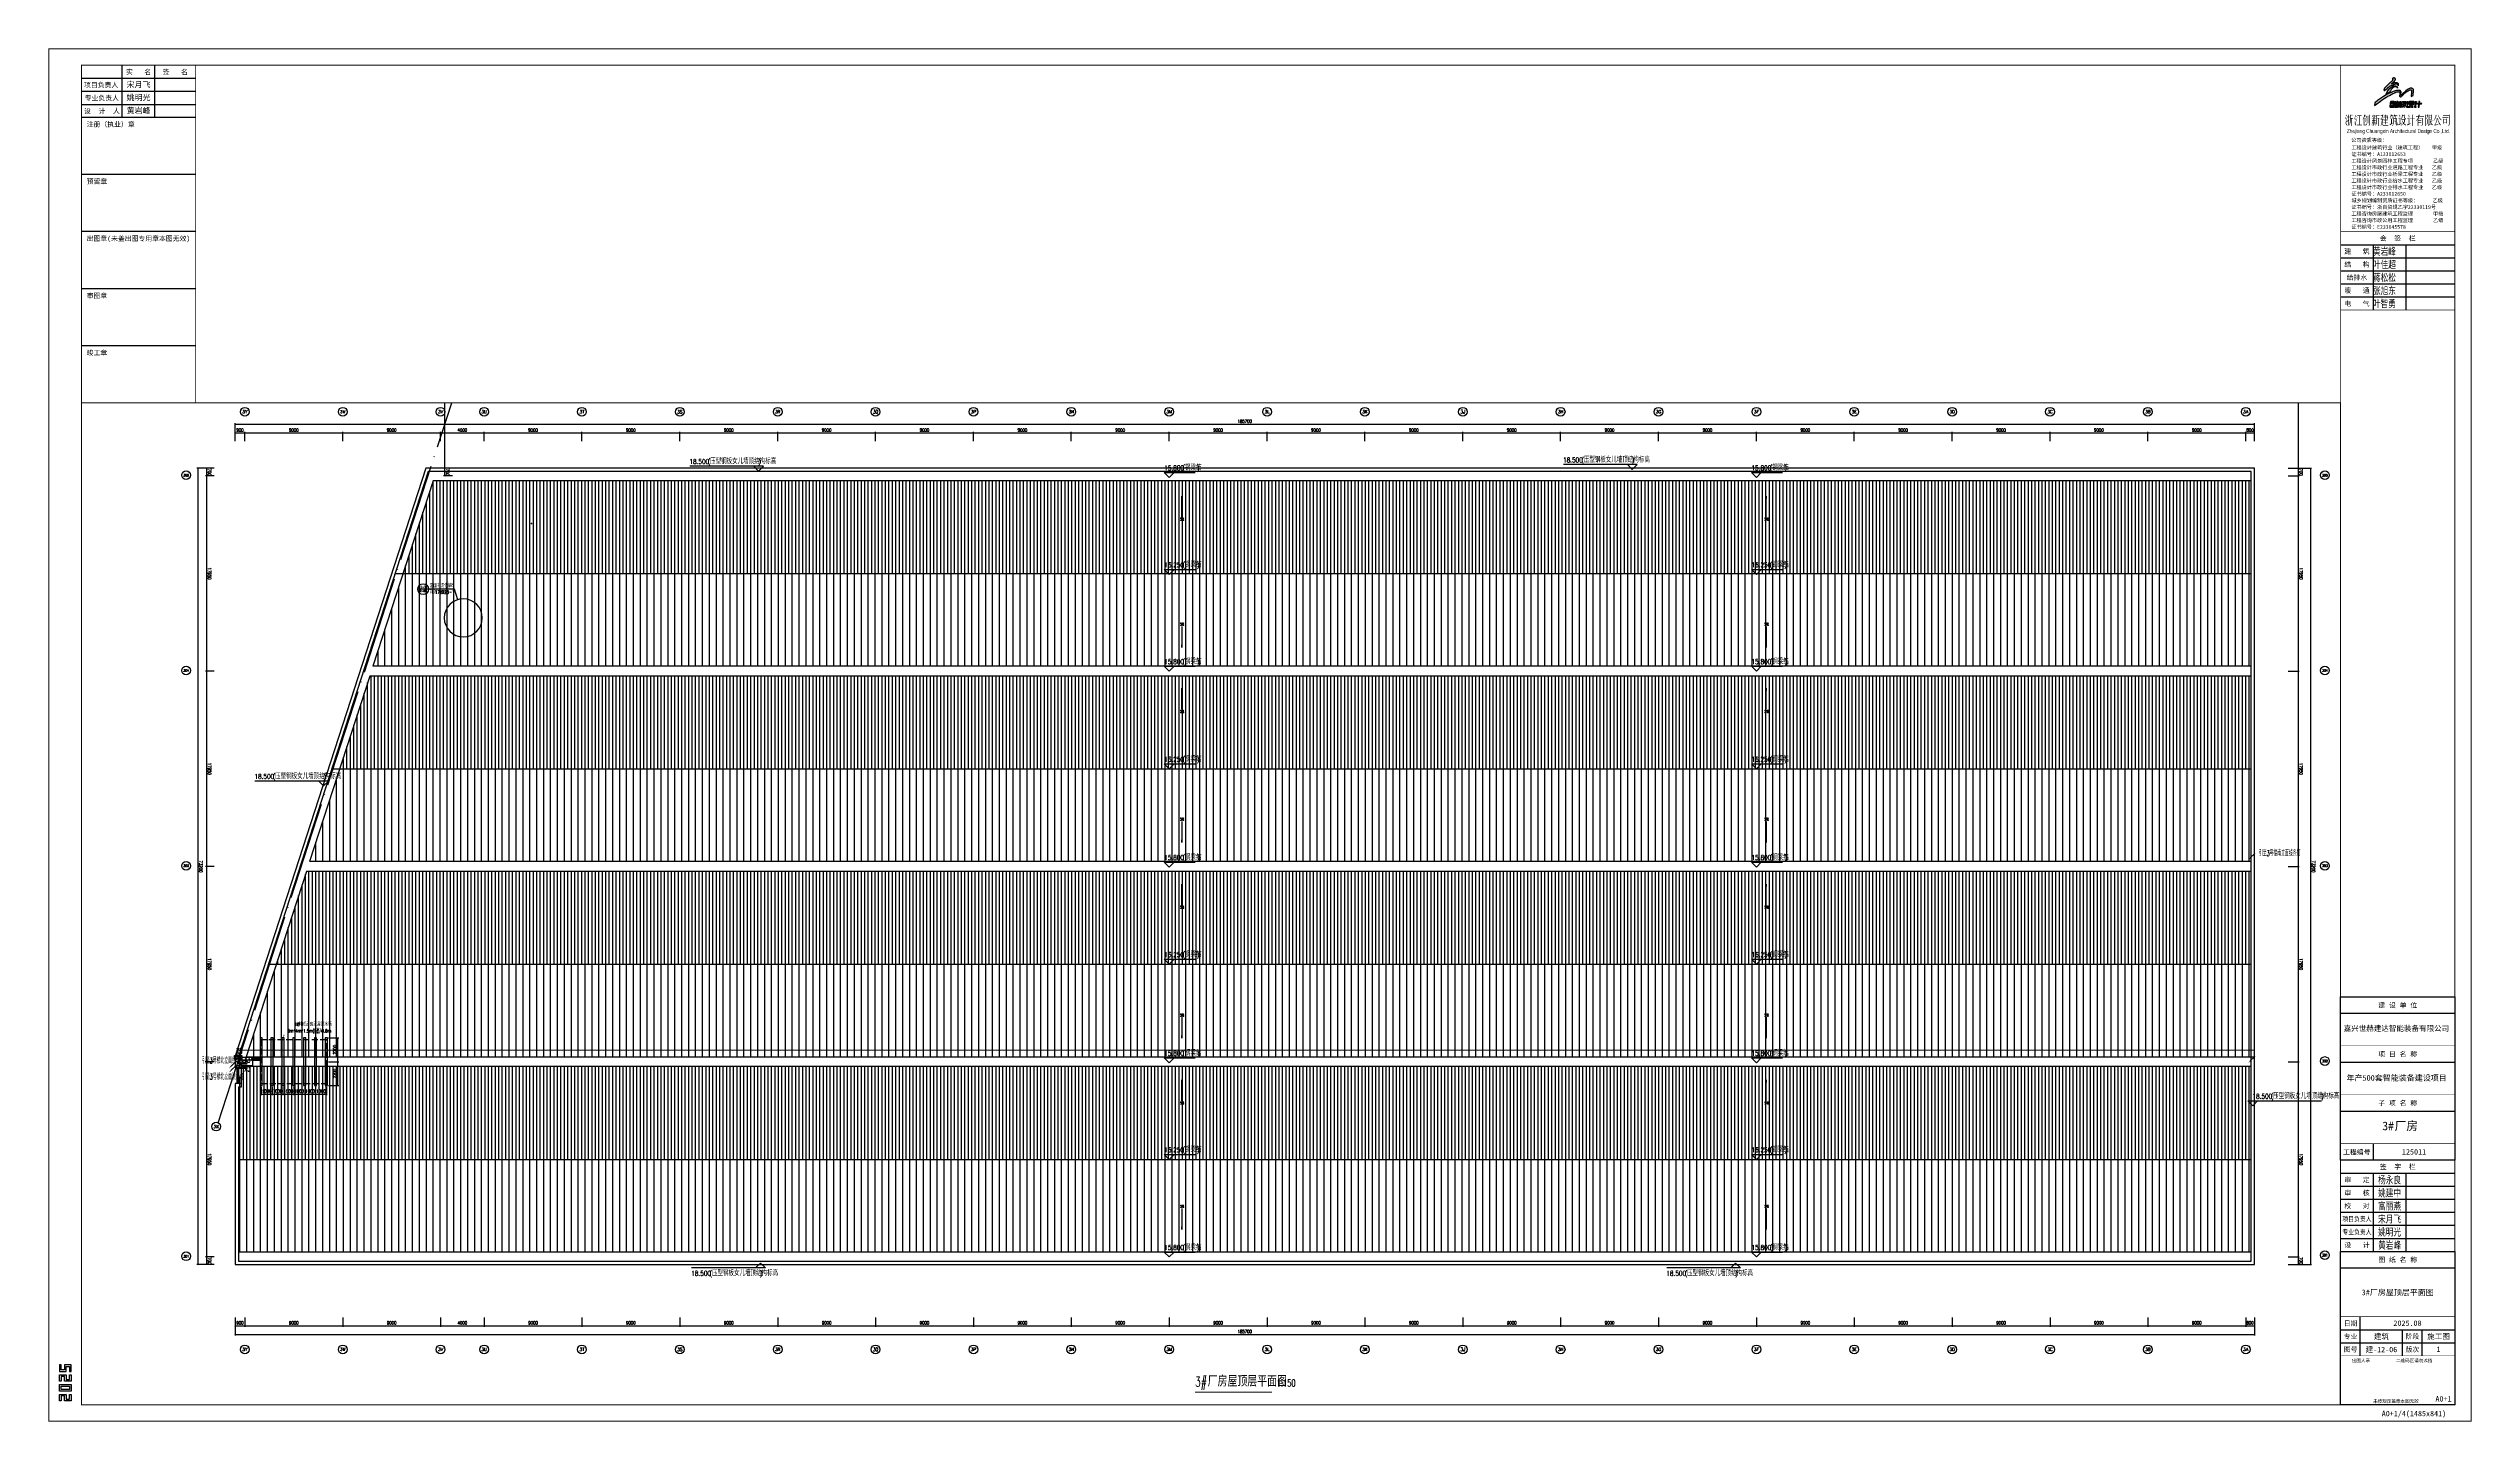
# Paper-space layout 'Layout1' of a CAD drawing. Extents: x 43079 to 191629, y -53590 to 30560.
# The model-space entities are those that its viewports show. They can reach past a viewport. Long polylines and large blocks are cut down to what shows.
import ezdxf
from ezdxf.enums import TextEntityAlignment as Align

# ---------------------------------------------------------------- set-up
doc = ezdxf.new("R2010")
doc.units = 0
doc.header["$LTSCALE"] = 1000
doc.header["$MEASUREMENT"] = 0
doc.linetypes.add('DASH', pattern=[0.35, 0.25, -0.1])
doc.linetypes.add('DOTE', pattern=[2.42, 2, -0.2, 0.02, -0.2])
doc.layers.get('Defpoints').update_dxf_attribs({"color": 210})
doc.layers.add('.灯具', color=3, linetype='Continuous', lineweight=25)
doc.layers.add('0-cxText', color=131, linetype='Continuous', lineweight=25)
for name, color, linetype in [('0-cxFrame', 155, 'Continuous'), ('A-AXIS-D', 1, 'Continuous'), ('A-AXIS-DOTE', 14, 'DOTE'), ('A-AXIS-DP', 126, 'Continuous'), ('A-AXIS-SYMB', 3, 'Continuous'), ('A-DRAIN', 142, 'Continuous'), ('A-HATCH-2', 251, 'Continuous'), ('A-LIN-V', 9, 'Continuous'), ('A-SFCE', 30, 'Continuous'), ('A-WINDOW', 140, 'Continuous'), ('AS-COLN', 6, 'Continuous'), ('EQUIP-照明', 3, 'Continuous'), ('EQUIP-箱柜', 3, 'Continuous'), ('LWIRE', 4, 'Continuous'), ('PUB_TEXT', 7, 'Continuous'), ('qianming', 155, 'Continuous'), ('建-图名', 3, 'Continuous'), ('建-文字', 7, 'Continuous'), ('照明-灯具', 3, 'Continuous'), ('配电', 8, 'Continuous')]:
    doc.layers.add(name, color=color, linetype=linetype)
doc.styles.add('_TCH_AXIS', font='COMPLEX', dxfattribs={"bigfont": 'GBCBIG'})
doc.styles.add('_TCH_DIM', font='SIMPLEX', dxfattribs={"bigfont": 'GBCBIG'})
doc.styles.add('_TCH_DIM_T3', font='SIMPLEX', dxfattribs={"width": 0.705882, "bigfont": 'GBCBIG'})
doc.styles.add('_TCH_LABEL', font='COMPLEX', dxfattribs={"bigfont": 'GBCBIG'})
doc.styles.add('_TEL_DIM', font='SIMPLEX', dxfattribs={"width": 0.8, "height": 3.5, "bigfont": 'HZTXT'})
doc.styles.add('A-DIM_T3', font='SIMPLEX', dxfattribs={"width": 0.705882, "bigfont": 'GBCBIG'})
doc.styles.add('A-STANDARD', font='SIMPLEX', dxfattribs={"bigfont": 'GBCBIG'})
doc.styles.add('BZHZ', font='bzxw', dxfattribs={"width": 0.8, "bigfont": 'bzhz'})
doc.styles.add('cx_biaoti', font='')
doc.styles.add('cx_tuming', font='simhei.ttf')
doc.styles.add('cx_tuqian1', font='')
doc.styles.get("Standard").update_dxf_attribs({"font": 'gbenor.shx', "bigfont": 'gbcbig.shx'})
doc.styles.add('图框宋体', font='', dxfattribs={"width": 0.75})
doc.styles.add('黑体', font='simhei.ttf', dxfattribs={"height": 12})
doc.styles.get('cx_biaoti').set_extended_font_data('SimSun')
doc.styles.get('cx_tuqian1').set_extended_font_data('SimSun')
doc.styles.get('图框宋体').set_extended_font_data('SimSun')
doc.dimstyles.new('_TCH_ARCH&&100', dxfattribs={"dimtxt": 297.5, "dimasz": 100, "dimexe": 100, "dimexo": 100, "dimgap": 126.25, "dimtad": 1, "dimdec": 0, "dimzin": 0, "dimdsep": 46, "dimtxsty": '_TCH_DIM_T3', "dimblk": 'ARCHTICK', "dimcen": 0.09, "dimclrt": 7, "dimazin": 2, "dimtfac": 1, "dimtdec": 0, "dimtix": 1, "dimtmove": 2, "dimatfit": 3, "dimfxl": 0, "dimtolj": 1, "dimtzin": 0, "dimarcsym": 0})
doc.dimstyles.new('A-DIM&&100', dxfattribs={"dimtxt": 297.5, "dimasz": 100, "dimexe": 100, "dimexo": 100, "dimgap": 126.25, "dimtad": 1, "dimdec": 0, "dimzin": 0, "dimdsep": 46, "dimtxsty": 'A-DIM_T3', "dimblk": 'ARCHTICK', "dimcen": 0.09, "dimclrt": 7, "dimazin": 2, "dimtfac": 1, "dimtdec": 0, "dimtix": 1, "dimtmove": 2, "dimatfit": 3, "dimfxl": 0, "dimtolj": 1, "dimtzin": 0, "dimarcsym": 0})

# ---------------------------------------------------------------- blocks, each defined once
blk = doc.blocks.new('zjcx_lan_huiqian(Dragon)')
for p, q in [((-7000, -800), (0, -800)), ((-5000, -800), (-5000, -4800)), ((-3000, -800), (-3000, -4800)), ((-7000, -1600), (0, -1600)), ((-7000, -2400), (0, -2400)), ((-7000, -3200), (0, -3200)), ((-7000, -4000), (0, -4000))]:
    blk.add_line(p, q)
at = {"const_width": 30}
blk.add_lwpolyline([(-7000, 0), (0, 0)], dxfattribs=at)
blk.add_lwpolyline([(-7000, 0), (0, 0), (0, -4800), (-7000, -4800)], close=True, dxfattribs=at)
at = {"style": 'cx_biaoti'}
for s, p in [('建   筑', (-6000, -1200)), ('会  签  栏', (-3500, -400)), ('结   构', (-6000, -2000)), ('给排水', (-6000, -2800)), ('暖   通', (-6000, -3600)), ('电   气', (-6000, -4400))]:
    blk.add_text(s, height=300, dxfattribs=at).set_placement(p, align=Align.MIDDLE)
blk = doc.blocks.new('T-汇签(Dragon)')
at = {"layer": '0-cxFrame'}
blk.add_blockref('zjcx_lan_huiqian(Dragon)', (0, 0), dxfattribs=at)
at = {"layer": 'qianming', "style": 'BZHZ', "width": 0.8}
for s, p in [('黄岩峰', (-4314, -1200)), ('蒋松松', (-4314, -2800)), ('叶佳超', (-4314, -2000)), ('叶智勇', (-4314, -4400)), ('张旭东', (-4314, -3600))]:
    blk.add_text(s, height=450, dxfattribs=at).set_placement(p, align=Align.MIDDLE)
blk = doc.blocks.new('zjcx_logo(Dragon)')
h = blk.add_hatch(color=186)
h.dxf.hatch_style = 1
h.paths.add_polyline_path([(-1404, -619), (-1417, -787), (-1287, -689), (-1064, -520), (-959, -449), (-898, -408), (-824, -360), (-732, -300), (-599, -219), (-513, -170), (-403, -111), (-304, -62), (-225, -27), (-197, -14), (-154, 2), (-117, 16), (-91, 25), (-29, 43), (19, 53), (36, 55), (58, 56), (78, 54), (90, 53), (100, 49), (110, 44), (119, 36), (125, 28), (130, 18), (133, 7), (134, -3), (125, -83), (119, -131), (110, -192), (110, -205), (112, -214), (115, -223), (120, -231), (126, -238), (134, -244), (142, -249), (153, -252), (165, -253), (176, -253), (187, -250), (198, -246), (202, -243), (210, -238), (221, -231), (236, -220), (267, -190), (303, -155), (316, -143), (351, -110), (382, -81), (409, -57), (425, -43), (461, -12), (495, 15), (499, 19), (503, 23), (518, 34), (556, 63), (572, 76), (597, 92), (634, 116), (693, 149), (732, 164), (769, 173), (784, 174), (801, 173), (816, 167), (825, 161), (832, 154), (833, 153), (833, 153), (833, 153), (833, 152), (833, 152), (833, 152), (834, 152), (834, 152), (834, 152), (834, 152), (834, 152), (836, 149), (836, 148), (836, 148), (836, 148), (836, 148), (836, 148), (836, 148), (836, 148), (836, 148), (836, 148), (836, 148), (836, 148), (836, 148), (836, 148), (836, 148), (836, 148), (836, 148), (836, 148), (836, 148), (836, 148), (836, 148), (836, 148), (836, 148), (836, 148), (836, 148), (836, 148), (836, 148), (836, 148), (836, 148), (836, 148), (836, 148), (836, 148), (836, 148), (836, 148), (837, 146), (838, 145), (843, 135), (845, 125), (846, 115), (847, 97), (843, 51), (818, -247), (947, -187), (969, 117), (965, 165), (960, 186), (950, 206), (938, 224), (923, 239), (906, 252), (886, 262), (865, 268), (841, 272), (815, 272), (790, 270), (766, 264), (730, 252), (681, 230), (632, 204), (572, 164), (501, 111), (434, 55), (367, -6), (310, -62), (264, -108), (228, -146), (216, -158), (212, -162), (209, -164), (205, -166), (200, -168), (196, -168), (191, -168), (187, -167), (183, -165), (179, -162), (178, -160), (177, -157), (176, -155), (176, -152), (177, -147), (189, -90), (203, -18), (205, 16), (203, 49), (198, 66), (190, 83), (179, 97), (166, 110), (151, 120), (134, 127), (116, 131), (76, 136), (35, 137), (-5, 134), (-17, 132), (-18, 132), (-19, 132), (-20, 132), (-20, 132), (-20, 132), (-21, 132), (-79, 123), (-124, 113), (-142, 109), (-145, 108), (-146, 107), (-157, 105), (-175, 100), (-195, 94), (-288, 63), (-410, 12), (-556, -58), (-700, -135), (-882, -245), (-1049, -355), (-1175, -444), (-1234, -488), (-1299, -536), (-1360, -584), (-1398, -614)])
h.paths.add_polyline_path([(-712, -82), (-650, 50), (-573, 176), (-507, 252), (-431, 319), (-346, 375), (-294, 398), (-239, 412), (-183, 419), (-152, 418), (-120, 412), (-91, 400), (-64, 383), (-44, 364), (-29, 343), (-17, 319), (-9, 293), (-5, 267), (-14, 290), (-26, 311), (-43, 329), (-63, 344), (-81, 353), (-100, 358), (-120, 360), (-140, 359), (-188, 349), (-232, 330), (-297, 288), (-356, 237), (-404, 182), (-426, 154), (-449, 114), (-468, 80), (-489, 37)])
edge = h.paths.add_edge_path()
edge.add_line((-433, 632), (-455, 612))
edge.add_line((-455, 612), (-481, 589))
edge.add_line((-481, 589), (-598, 484))
edge.add_line((-598, 484), (-666, 424))
edge.add_line((-666, 424), (-728, 360))
edge.add_line((-728, 360), (-766, 320))
edge.add_line((-766, 320), (-807, 265))
edge.add_line((-807, 265), (-837, 203))
edge.add_line((-837, 203), (-840, 192))
edge.add_line((-840, 192), (-844, 172))
edge.add_line((-844, 172), (-844, 163))
edge.add_line((-844, 163), (-842, 155))
edge.add_line((-842, 155), (-838, 146))
edge.add_line((-838, 146), (-834, 141))
edge.add_line((-834, 141), (-828, 137))
edge.add_line((-828, 137), (-821, 134))
edge.add_line((-821, 134), (-814, 133))
edge.add_line((-814, 133), (-807, 133))
edge.add_line((-807, 133), (-800, 134))
edge.add_line((-800, 134), (-783, 142))
edge.add_line((-783, 142), (-768, 151))
edge.add_line((-768, 151), (-765, 153))
edge.add_line((-765, 153), (-763, 154))
edge.add_line((-763, 154), (-761, 156))
edge.add_line((-761, 156), (-756, 160))
edge.add_line((-756, 160), (-749, 166))
edge.add_line((-749, 166), (-747, 168))
edge.add_line((-747, 168), (-723, 190))
edge.add_line((-723, 190), (-674, 236))
edge.add_line((-674, 236), (-628, 278))
edge.add_line((-628, 278), (-598, 304))
edge.add_line((-598, 304), (-568, 326))
edge.add_line((-568, 326), (-534, 351))
edge.add_line((-534, 351), (-476, 390))
edge.add_line((-476, 390), (-408, 428))
edge.add_line((-408, 428), (-400, 433))
edge.add_line((-400, 433), (-346, 461))
edge.add_line((-346, 461), (-335, 466))
edge.add_line((-335, 466), (-290, 486))
edge.add_line((-290, 486), (-275, 492))
edge.add_line((-275, 492), (-259, 498))
edge.add_line((-259, 498), (-243, 504))
edge.add_line((-243, 504), (-210, 514))
edge.add_line((-210, 514), (-192, 519))
edge.add_line((-192, 519), (-168, 524))
edge.add_line((-168, 524), (-143, 530))
edge.add_line((-143, 530), (-100, 535))
edge.add_line((-100, 535), (-65, 533))
edge.add_line((-65, 533), (-30, 525))
edge.add_line((-30, 525), (-15, 517))
edge.add_line((-15, 517), (0, 506))
edge.add_line((0, 506), (12, 493))
edge.add_line((12, 493), (21, 477))
edge.add_line((21, 477), (27, 461))
edge.add_line((27, 461), (30, 442))
edge.add_line((30, 442), (29, 425))
edge.add_line((29, 425), (25, 407))
edge.add_line((25, 407), (32, 424))
edge.add_line((32, 424), (36, 434))
edge.add_line((36, 434), (42, 457))
edge.add_line((42, 457), (45, 468))
edge.add_line((45, 468), (49, 488))
edge.add_line((49, 488), (49, 507))
edge.add_line((49, 507), (46, 525))
edge.add_line((46, 525), (40, 543))
edge.add_line((40, 543), (31, 558))
edge.add_line((31, 558), (13, 575))
edge.add_line((13, 575), (-8, 588))
edge.add_line((-8, 588), (-31, 596))
edge.add_line((-31, 596), (-55, 600))
edge.add_line((-55, 600), (-96, 604))
edge.add_line((-96, 604), (-133, 602))
edge.add_line((-133, 602), (-160, 599))
edge.add_line((-160, 599), (-196, 593))
edge.add_line((-196, 593), (-237, 584))
edge.add_line((-237, 584), (-262, 576))
edge.add_line((-262, 576), (-288, 569))
edge.add_line((-288, 569), (-293, 567))
edge.add_line((-293, 567), (-299, 565))
edge.add_line((-299, 565), (-300, 564))
edge.add_line((-300, 564), (-301, 564))
edge.add_line((-301, 564), (-302, 564))
edge.add_line((-302, 564), (-303, 563))
edge.add_line((-303, 563), (-304, 563))
edge.add_line((-304, 563), (-305, 563))
edge.add_line((-305, 563), (-306, 562))
edge.add_line((-306, 562), (-307, 562))
edge.add_line((-307, 562), (-353, 545))
edge.add_line((-353, 545), (-407, 515))
edge.add_line((-407, 515), (-409, 514))
edge.add_line((-409, 514), (-408, 514))
edge.add_line((-408, 514), (-405, 517))
edge.add_line((-405, 517), (-402, 521))
edge.add_line((-402, 521), (-397, 525))
edge.add_line((-397, 525), (-392, 530))
edge.add_line((-392, 530), (-387, 535))
edge.add_line((-387, 535), (-381, 540))
edge.add_line((-381, 540), (-365, 553))
edge.add_line((-365, 553), (-347, 568))
edge.add_line((-347, 568), (-342, 572))
edge.add_line((-342, 572), (-330, 582))
edge.add_line((-330, 582), (-328, 585))
edge.add_line((-328, 585), (-324, 587))
edge.add_line((-324, 587), (-314, 597))
edge.add_line((-314, 597), (-279, 629))
edge.add_line((-279, 629), (-266, 641))
edge.add_line((-266, 641), (-254, 653))
edge.add_line((-254, 653), (-237, 669))
edge.add_line((-237, 669), (-216, 693))
edge.add_line((-216, 693), (-208, 702))
edge.add_line((-208, 702), (-204, 706))
edge.add_line((-204, 706), (-200, 711))
edge.add_line((-200, 711), (-191, 721))
edge.add_line((-191, 721), (-187, 727))
edge.add_line((-187, 727), (-184, 731))
edge.add_line((-184, 731), (-183, 733))
edge.add_line((-183, 733), (-178, 741))
edge.add_line((-178, 741), (-167, 755))
edge.add_line((-167, 755), (-153, 782))
edge.add_line((-153, 782), (-143, 812))
edge.add_line((-143, 812), (-143, 824))
edge.add_line((-143, 824), (-143, 826))
edge.add_line((-143, 826), (-145, 840))
edge.add_line((-145, 840), (-150, 853))
edge.add_line((-150, 853), (-158, 865))
edge.add_line((-158, 865), (-167, 876))
edge.add_line((-167, 876), (-178, 885))
edge.add_line((-178, 885), (-191, 891))
edge.add_line((-191, 891), (-213, 897))
edge.add_line((-213, 897), (-236, 899))
edge.add_line((-236, 899), (-259, 896))
edge.add_line((-259, 896), (-281, 889))
edge.add_line((-281, 889), (-300, 878))
edge.add_line((-300, 878), (-316, 864))
edge.add_line((-316, 864), (-331, 847))
edge.add_arc((-322, 816), 32.5, 338.51419, 105.47079, ccw=False)
edge.add_line((-292, 804), (-299, 785))
edge.add_line((-299, 785), (-315, 761))
edge.add_line((-315, 761), (-326, 745))
edge.add_line((-326, 745), (-342, 725))
edge.add_line((-342, 725), (-370, 695))
edge.add_line((-370, 695), (-393, 670))
edge.add_line((-393, 670), (-419, 645))
edge.add_line((-419, 645), (-433, 632))
h = blk.add_hatch(color=186)
h.dxf.hatch_style = 1
edge = h.paths.add_edge_path()
edge.add_line((-372, -565), (-315, -565))
edge.add_arc((-314, -577), 11.4, 18.89554, 94.3928, ccw=False)
edge.add_line((-303, -573), (-294, -620))
edge.add_line((-294, -620), (-290, -626))
edge.add_line((-290, -626), (-220, -626))
edge.add_arc((-224, -618), 9.49, 295.11011, 12.93383)
edge.add_line((-214, -615), (-222, -572))
edge.add_arc((-256, -574), 34.6, 4.17607, 68.3146)
edge.add_line((-244, -542), (-415, -542))
edge.add_arc((-399, -587), 47.9, 108.85314, 147.56181)
edge.add_line((-440, -562), (-469, -626))
edge.add_line((-469, -626), (-410, -626))
edge.add_line((-410, -626), (-387, -578))
edge.add_arc((-362, -592), 28.7, 111.26087, 151.54855, ccw=False)
edge = h.paths.add_edge_path()
edge.add_line((-470, -897), (-250, -897))
edge.add_line((-250, -897), (-248, -898))
edge.add_line((-248, -898), (-251, -883))
edge.add_line((-251, -883), (-413, -880))
edge.add_arc((-410, -866), 15, 169.35312, 256.08138, ccw=False)
edge.add_line((-424, -863), (-397, -657))
edge.add_line((-397, -657), (-389, -656))
edge.add_line((-389, -656), (-388, -655))
edge.add_line((-388, -655), (-313, -655))
edge.add_line((-313, -655), (-306, -658))
edge.add_arc((-311, -663), 7.51, 333.03259, 47.97447, ccw=False)
edge.add_line((-304, -667), (-321, -791))
edge.add_arc((-341, -791), 20.6, 278.71059, 0.26939, ccw=False)
edge.add_line((-338, -811), (-369, -813))
edge.add_line((-369, -813), (-376, -814))
edge.add_line((-376, -814), (-377, -827))
edge.add_arc((-361, -818), 18.3, 211.08496, 248.62588)
edge.add_line((-368, -835), (-292, -835))
edge.add_line((-292, -835), (-277, -832))
edge.add_arc((-290, -784), 50, 285.32037, 358.76459)
edge.add_line((-240, -785), (-221, -647))
edge.add_arc((-233, -648), 11.5, 3.51941, 31.54666)
edge.add_line((-223, -642), (-232, -640))
edge.add_line((-232, -640), (-449, -640))
edge.add_line((-449, -640), (-459, -643))
edge.add_line((-459, -643), (-488, -861))
edge.add_arc((-452, -866), 36.4, 172.51878, 238.5972)
edge = h.paths.add_edge_path()
edge.add_arc((-139, -559), 28, 354.72782, 20.95173, ccw=False)
edge.add_line((-112, -562), (-150, -847))
edge.add_line((-150, -847), (-160, -850))
edge.add_line((-160, -850), (-199, -850))
edge.add_arc((-196, -838), 12.1, 157.53823, 259.66789, ccw=False)
edge.add_line((-208, -833), (-169, -548))
edge.add_line((-169, -548), (-161, -545))
edge.add_line((-161, -545), (-119, -545))
edge.add_arc((-119, -552), 6.79, 24.25811, 86.73561, ccw=False)
edge = h.paths.add_edge_path()
edge.add_line((-194, -898), (-68, -898))
edge.add_line((-68, -898), (-62, -895))
edge.add_arc((-109, -838), 73.5, 309.69803, 351.80871)
edge.add_line((-36, -849), (4, -545))
edge.add_arc((-1, -544), 4.63, 347.67082, 49.41767)
edge.add_arc((-9, -558), 20.6, 56.68372, 79.18321)
edge.add_line((-5, -538), (-52, -538))
edge.add_arc((-51, -554), 16.4, 91.33263, 127.03986)
edge.add_arc((-58, -544), 4.85, 133.80873, 168.49542)
edge.add_line((-63, -543), (-103, -854))
edge.add_arc((-129, -854), 25.6, 303.0211, 359.8084, ccw=False)
edge.add_line((-115, -875), (-128, -879))
edge.add_line((-128, -879), (-193, -880))
edge.add_arc((-180, -890), 16.3, 142.79141, 207.15487)
edge = h.paths.add_edge_path()
edge.add_line((123, -557), (128, -541))
edge.add_line((128, -541), (137, -538))
edge.add_line((137, -538), (187, -538))
edge.add_arc((183, -552), 14.7, 331.9586, 74.43788, ccw=False)
edge.add_line((196, -559), (269, -562))
edge.add_arc((254, -570), 17.2, 352.8314, 26.38917, ccw=False)
edge.add_line((271, -572), (268, -579))
edge.add_line((268, -579), (266, -581))
edge.add_line((266, -581), (256, -581))
edge.add_line((256, -581), (254, -580))
edge.add_line((254, -580), (112, -581))
edge.add_line((112, -581), (110, -580))
edge.add_line((110, -580), (53, -580))
edge.add_line((53, -580), (52, -581))
edge.add_line((52, -581), (44, -581))
edge.add_line((44, -581), (43, -575))
edge.add_line((43, -575), (45, -563))
edge.add_line((45, -563), (115, -559))
edge.add_line((115, -559), (123, -557))
edge = h.paths.add_edge_path()
edge.add_arc((58, -751), 5.69, 2.93572, 38.52856, ccw=False)
edge.add_line((64, -751), (38, -896))
edge.add_line((38, -896), (38, -898))
edge.add_line((38, -898), (1, -898))
edge.add_line((1, -898), (-5, -898))
edge.add_arc((-50, -872), 51.3, 330.03006, 356.64264)
edge.add_line((2, -875), (25, -747))
edge.add_line((25, -747), (31, -745))
edge.add_line((31, -745), (58, -745))
edge.add_arc((53, -760), 15.8, 50.02603, 70.05817, ccw=False)
edge = h.paths.add_edge_path()
edge.add_line((55, -592), (62, -592))
edge.add_line((62, -592), (64, -593))
edge.add_line((64, -593), (101, -593))
edge.add_line((101, -593), (103, -592))
edge.add_line((103, -592), (110, -592))
edge.add_line((110, -592), (111, -598))
edge.add_line((111, -598), (113, -625))
edge.add_line((113, -625), (115, -638))
edge.add_line((115, -638), (176, -638))
edge.add_line((176, -638), (191, -592))
edge.add_line((191, -592), (200, -592))
edge.add_line((200, -592), (202, -593))
edge.add_line((202, -593), (248, -593))
edge.add_line((248, -593), (250, -592))
edge.add_line((250, -592), (255, -592))
edge.add_line((255, -592), (255, -595))
edge.add_line((255, -595), (246, -624))
edge.add_arc((256, -631), 11.5, 145.89681, 210.54086)
edge.add_arc((241, -691), 54.6, 66.73558, 84.76006, ccw=False)
edge.add_line((262, -641), (265, -647))
edge.add_arc((256, -649), 9.23, 274.46857, 13.00027, ccw=False)
edge.add_line((257, -658), (190, -660))
edge.add_line((190, -660), (186, -661))
edge.add_line((186, -661), (179, -697))
edge.add_arc((185, -696), 5.99, 186.91758, 264.62619)
edge.add_line((185, -702), (247, -703))
edge.add_arc((244, -714), 10.7, 313.97052, 74.10965, ccw=False)
edge.add_line((251, -721), (176, -724))
edge.add_line((176, -724), (159, -856))
edge.add_arc((103, -853), 56.4, 306.87915, 356.89777, ccw=False)
edge.add_line((137, -898), (56, -898))
edge.add_line((56, -898), (62, -878))
edge.add_line((62, -878), (64, -875))
edge.add_line((64, -875), (68, -873))
edge.add_line((68, -873), (77, -871))
edge.add_arc((78, -862), 9.14, 264.56776, 5.34397)
edge.add_line((87, -862), (104, -737))
edge.add_arc((94, -733), 10.7, 338.74451, 84.00887)
edge.add_line((96, -723), (25, -721))
edge.add_arc((34, -713), 12.2, 144.53162, 222.72258, ccw=False)
edge.add_arc((31, -714), 11.1, 84.06289, 130.83249, ccw=False)
edge.add_line((32, -703), (101, -702))
edge.add_line((101, -702), (107, -700))
edge.add_line((107, -700), (108, -700))
edge.add_line((108, -700), (113, -668))
edge.add_arc((107, -667), 7.02, 352.00278, 83.61958)
edge.add_line((107, -660), (37, -658))
edge.add_line((37, -658), (31, -656))
edge.add_arc((38, -649), 10.4, 80.08641, 222.41124, ccw=False)
edge.add_line((40, -639), (53, -638))
edge.add_line((53, -638), (53, -593))
edge.add_line((53, -593), (55, -593))
edge.add_line((55, -593), (55, -592))
edge = h.paths.add_edge_path()
edge.add_arc((228, -755), 10.9, 342.21849, 70.61556, ccw=False)
edge.add_line((239, -758), (228, -882))
edge.add_arc((273, -888), 45.2, 172.96333, 192.65476)
edge.add_line((229, -898), (178, -898))
edge.add_arc((127, -876), 54.9, 336.98391, 358.70886)
edge.add_line((182, -877), (194, -749))
edge.add_line((194, -749), (194, -747))
edge.add_line((194, -747), (200, -745))
edge.add_line((200, -745), (232, -745))
edge = h.paths.add_edge_path()
edge.add_line((503, -561), (496, -562))
edge.add_line((496, -562), (368, -564))
edge.add_arc((370, -571), 7.29, 105.68479, 178.6651)
edge.add_line((363, -571), (358, -616))
edge.add_line((358, -616), (358, -620))
edge.add_arc((361, -620), 2.85, 189.50087, 274.16637)
edge.add_line((361, -622), (490, -624))
edge.add_line((490, -624), (495, -626))
edge.add_arc((483, -634), 14.3, 320.58308, 35.58773, ccw=False)
edge.add_line((494, -643), (469, -648))
edge.add_line((469, -648), (434, -898))
edge.add_line((434, -898), (377, -898))
edge.add_arc((381, -894), 4.94, 183.46145, 225.75062, ccw=False)
edge.add_line((376, -894), (407, -653))
edge.add_arc((399, -653), 7.96, 2.1679, 44.2283)
edge.add_line((405, -648), (403, -646))
edge.add_line((403, -646), (358, -646))
edge.add_arc((362, -656), 11.3, 112.7163, 146.72014)
edge.add_line((353, -650), (320, -863))
edge.add_arc((237, -848), 84.4, 323.85528, 349.57772, ccw=False)
edge.add_line((305, -898), (239, -898))
edge.add_line((239, -898), (245, -877))
edge.add_line((245, -877), (246, -874))
edge.add_arc((256, -885), 15, 97.81362, 133.86818, ccw=False)
edge.add_line((254, -870), (300, -546))
edge.add_arc((309, -554), 12.1, 90.94326, 137.95811, ccw=False)
edge.add_line((309, -542), (497, -542))
edge.add_arc((495, -553), 11.3, 316.30021, 78.83388, ccw=False)
edge = h.paths.add_edge_path()
edge.add_line((649, -544), (651, -578))
edge.add_arc((640, -580), 11.7, 285.71807, 11.70387, ccw=False)
edge.add_line((643, -592), (580, -591))
edge.add_arc((581, -581), 10.1, 232.28685, 262.06195, ccw=False)
edge.add_arc((578, -585), 5.08, 189.86821, 228.06029, ccw=False)
edge.add_line((573, -586), (570, -554))
edge.add_arc((591, -554), 20.3, 128.18902, 179.8773, ccw=False)
edge.add_line((578, -538), (642, -538))
edge.add_arc((641, -547), 9.1, 19.52522, 83.24008, ccw=False)
edge = h.paths.add_edge_path()
edge.add_line((534, -628), (565, -630))
edge.add_arc((561, -639), 9.9, 14.99273, 68.78885, ccw=False)
edge.add_line((571, -637), (541, -863))
edge.add_line((541, -863), (541, -886))
edge.add_line((541, -886), (550, -898))
edge.add_line((550, -898), (641, -898))
edge.add_line((641, -898), (641, -884))
edge.add_arc((634, -883), 7.15, 350.15546, 82.57553)
edge.add_line((635, -876), (610, -875))
edge.add_line((610, -875), (608, -868))
edge.add_line((608, -868), (641, -623))
edge.add_arc((631, -618), 10.8, 331.57994, 66.36661)
edge.add_line((635, -608), (535, -608))
edge.add_line((535, -608), (526, -614))
edge.add_arc((536, -618), 10.6, 159.68796, 260.66864)
edge = h.paths.add_edge_path()
edge.add_arc((693, -601), 15.8, 274.13314, 11.69545, ccw=False)
edge.add_arc((695, -623), 6.69, 101.3793, 192.92077)
edge.add_arc((615, -625), 73.2, 348.81597, 0.554, ccw=False)
edge.add_arc((698, -637), 10.9, 194.31907, 249.68762)
edge.add_line((694, -647), (728, -647))
edge.add_arc((725, -603), 44.5, 273.23858, 353.69691)
edge.add_line((770, -607), (772, -587))
edge.add_line((772, -587), (776, -566))
edge.add_line((776, -566), (908, -566))
edge.add_line((908, -566), (910, -574))
edge.add_line((910, -574), (905, -620))
edge.add_arc((959, -606), 55.9, 194.85061, 207.61208)
edge.add_line((910, -632), (912, -635))
edge.add_arc((954, -581), 68.1, 232.01246, 255.28682)
edge.add_line((937, -647), (979, -647))
edge.add_arc((978, -635), 12.3, 273.58089, 308.49109)
edge.add_arc((965, -631), 25.2, 327.87798, 21.88684)
edge.add_arc((973, -630), 17.2, 28.11813, 70.13193)
edge.add_arc((1049, -599), 71.8, 164.51198, 191.90234, ccw=False)
edge.add_line((980, -580), (983, -557))
edge.add_line((983, -557), (982, -550))
edge.add_line((982, -550), (979, -544))
edge.add_line((979, -544), (721, -544))
edge.add_arc((725, -554), 10.6, 109.95804, 166.92412)
edge.add_line((714, -551), (708, -598))
edge = h.paths.add_edge_path()
edge.add_line((1146, -544), (1148, -578))
edge.add_arc((1137, -581), 11.7, 285.71807, 11.70387, ccw=False)
edge.add_line((1140, -592), (1077, -591))
edge.add_arc((1078, -581), 10.1, 232.28685, 262.06195, ccw=False)
edge.add_arc((1075, -585), 5.08, 189.86821, 228.06029, ccw=False)
edge.add_line((1070, -586), (1067, -554))
edge.add_arc((1088, -554), 20.3, 128.18902, 179.8773, ccw=False)
edge.add_line((1075, -538), (1139, -538))
edge.add_arc((1137, -547), 9.1, 19.52522, 83.24008, ccw=False)
edge = h.paths.add_edge_path()
edge.add_line((1031, -629), (1062, -630))
edge.add_arc((1058, -640), 9.9, 14.99273, 68.78885, ccw=False)
edge.add_line((1068, -637), (1038, -863))
edge.add_line((1038, -863), (1038, -886))
edge.add_line((1038, -886), (1047, -898))
edge.add_line((1047, -898), (1138, -898))
edge.add_line((1138, -898), (1138, -885))
edge.add_arc((1131, -883), 7.15, 350.15546, 82.57553)
edge.add_line((1132, -876), (1107, -876))
edge.add_line((1107, -876), (1105, -868))
edge.add_line((1105, -868), (1137, -624))
edge.add_arc((1128, -618), 10.8, 331.57994, 66.36661)
edge.add_line((1132, -609), (1032, -609))
edge.add_line((1032, -609), (1023, -615))
edge.add_arc((1033, -618), 10.6, 159.68796, 260.66864)
edge = h.paths.add_edge_path()
edge.add_line((1181, -682), (1274, -684))
edge.add_arc((1268, -691), 9.1, 10.6545, 49.67894, ccw=False)
edge.add_line((1277, -689), (1250, -895))
edge.add_line((1250, -895), (1252, -896))
edge.add_line((1252, -896), (1252, -898))
edge.add_line((1252, -898), (1312, -898))
edge.add_line((1312, -898), (1313, -892))
edge.add_line((1313, -892), (1340, -689))
edge.add_line((1340, -689), (1341, -685))
edge.add_line((1341, -685), (1464, -684))
edge.add_arc((1447, -671), 21.2, 322.14414, 30.61106)
edge.add_line((1465, -661), (1352, -661))
edge.add_line((1352, -661), (1343, -655))
edge.add_line((1343, -655), (1358, -550))
edge.add_arc((1349, -548), 8.68, 346.76013, 78.30399)
edge.add_line((1351, -539), (1304, -539))
edge.add_arc((1305, -546), 6.98, 97.51297, 154.6127)
edge.add_line((1299, -543), (1285, -647))
edge.add_arc((1270, -645), 14.6, 274.64509, 354.62105, ccw=False)
edge.add_line((1271, -660), (1180, -661))
edge.add_arc((1182, -672), 10.8, 104.43576, 265.29365)
edge = h.paths.add_edge_path()
edge.add_arc((875, -684), 106, 357.44715, 9.99523)
edge.add_arc((973, -667), 6.36, 14.46934, 89.99572)
edge.add_line((973, -661), (694, -661))
edge.add_line((694, -661), (687, -663))
edge.add_line((687, -663), (685, -667))
edge.add_line((685, -667), (686, -680))
edge.add_line((686, -680), (902, -680))
edge.add_arc((903, -683), 3.29, 32.90594, 94.76591, ccw=False)
edge.add_line((905, -682), (893, -694))
edge.add_line((893, -694), (825, -750))
edge.add_line((825, -750), (816, -758))
edge.add_line((816, -758), (808, -752))
edge.add_line((808, -752), (767, -711))
edge.add_line((767, -711), (760, -710))
edge.add_line((760, -710), (695, -708))
edge.add_line((695, -708), (690, -708))
edge.add_line((690, -708), (683, -709))
edge.add_line((683, -709), (768, -795))
edge.add_arc((765, -801), 7, 283.97637, 62.4248, ccw=False)
edge.add_line((766, -808), (666, -898))
edge.add_line((666, -898), (752, -897))
edge.add_line((752, -897), (809, -847))
edge.add_line((809, -847), (847, -887))
edge.add_arc((820, -919), 41.8, 31.51695, 49.64377, ccw=False)
edge.add_line((856, -897), (941, -898))
edge.add_line((941, -898), (854, -803))
edge.add_line((854, -803), (971, -707))
edge.add_line((971, -707), (980, -689))
edge = h.paths.add_edge_path(flags=17)
edge.add_line((816, -757), (817, -757))
edge.add_arc((947, -683), 33.5, 314.94454, 350.31038)
blk.add_line((816, -757), (817, -757))
for points in [[(-1404, -619), (-1417, -787), (-1287, -689), (-1064, -520), (-959, -449), (-898, -408), (-824, -360), (-732, -300), (-599, -219), (-513, -170), (-403, -111), (-304, -62), (-225, -27), (-197, -14), (-154, 2), (-117, 16), (-91, 25), (-29, 43), (19, 53), (36, 55), (58, 56), (78, 54), (90, 53), (100, 49), (110, 44), (119, 36), (125, 28), (130, 18), (133, 7), (134, -3), (125, -83), (119, -131), (110, -192), (110, -205), (112, -214), (115, -223), (120, -231), (126, -238), (134, -244), (142, -249), (153, -252), (165, -253), (176, -253), (187, -250), (198, -246), (202, -243), (210, -238), (221, -231), (236, -220), (267, -190), (303, -155), (316, -143), (351, -110), (382, -81), (409, -57), (425, -43), (461, -12), (495, 15), (499, 19), (503, 23), (518, 34), (556, 63), (572, 76), (597, 92), (634, 116), (693, 149), (732, 164), (769, 173), (784, 174), (801, 173), (816, 167), (825, 161), (832, 154), (833, 153), (833, 153), (833, 153), (833, 152), (833, 152), (833, 152), (834, 152), (834, 152), (834, 152), (834, 152), (834, 152), (836, 149), (836, 148), (836, 148), (836, 148), (836, 148), (836, 148), (836, 148), (836, 148), (836, 148), (836, 148), (836, 148), (836, 148), (836, 148), (836, 148), (836, 148), (836, 148), (836, 148), (836, 148), (836, 148), (836, 148), (836, 148), (836, 148), (836, 148), (836, 148), (836, 148), (836, 148), (836, 148), (836, 148), (836, 148), (836, 148), (836, 148), (836, 148), (836, 148), (836, 148), (837, 146), (838, 145), (843, 135), (845, 125), (846, 115), (847, 97), (843, 51), (818, -247), (947, -187), (969, 117), (965, 165), (960, 186), (950, 206), (938, 224), (923, 239), (906, 252), (886, 262), (865, 268), (841, 272), (815, 272), (790, 270), (766, 264), (730, 252), (681, 230), (632, 204), (572, 164), (501, 111), (434, 55), (367, -6), (310, -62), (264, -108), (228, -146), (216, -158), (212, -162), (209, -164), (205, -166), (200, -168), (196, -168), (191, -168), (187, -167), (183, -165), (179, -162), (178, -160), (177, -157), (176, -155), (176, -152), (177, -147), (189, -90), (203, -18), (205, 16), (203, 49), (198, 66), (190, 83), (179, 97), (166, 110), (151, 120), (134, 127), (116, 131), (76, 136), (35, 137), (-5, 134), (-17, 132), (-18, 132), (-19, 132), (-20, 132), (-20, 132), (-20, 132), (-21, 132), (-79, 123), (-124, 113), (-142, 109), (-145, 108), (-146, 107), (-157, 105), (-175, 100), (-195, 94), (-288, 63), (-410, 12), (-556, -58), (-700, -135), (-882, -245), (-1049, -355), (-1175, -444), (-1234, -488), (-1299, -536), (-1360, -584), (-1398, -614), (-1404, -619), (-1404, -619)], [(-1404, -619), (-1417, -787), (-1287, -689), (-1064, -520), (-959, -449), (-898, -408), (-824, -360), (-732, -300), (-599, -219), (-513, -170), (-403, -111), (-304, -62), (-225, -27), (-197, -14), (-154, 2), (-117, 16), (-91, 25), (-29, 43), (19, 53), (36, 55), (58, 56), (78, 54), (90, 53), (100, 49), (110, 44), (119, 36), (125, 28), (130, 18), (133, 7), (134, -3), (125, -83), (119, -131), (110, -192), (110, -205), (112, -214), (115, -223), (120, -231), (126, -238), (134, -244), (142, -249), (153, -252), (165, -253), (176, -253), (187, -250), (198, -246), (202, -243), (210, -238), (221, -231), (236, -220), (267, -190), (303, -155), (316, -143), (351, -110), (382, -81), (409, -57), (425, -43), (461, -12), (495, 15), (499, 19), (503, 23), (518, 34), (556, 63), (572, 76), (597, 92), (634, 116), (693, 149), (732, 164), (769, 173), (784, 174), (801, 173), (816, 167), (825, 161), (832, 154), (833, 153), (833, 153), (833, 153), (833, 152), (833, 152), (833, 152), (834, 152), (834, 152), (834, 152), (834, 152), (834, 152), (836, 149), (836, 148), (836, 148), (836, 148), (836, 148), (836, 148), (836, 148), (836, 148), (836, 148), (836, 148), (836, 148), (836, 148), (836, 148), (836, 148), (836, 148), (836, 148), (836, 148), (836, 148), (836, 148), (836, 148), (836, 148), (836, 148), (836, 148), (836, 148), (836, 148), (836, 148), (836, 148), (836, 148), (836, 148), (836, 148), (836, 148), (836, 148), (836, 148), (836, 148), (837, 146), (838, 145), (843, 135), (845, 125), (846, 115), (847, 97), (843, 51), (818, -247), (947, -187), (969, 117), (965, 165), (960, 186), (950, 206), (938, 224), (923, 239), (906, 252), (886, 262), (865, 268), (841, 272), (815, 272), (790, 270), (766, 264), (730, 252), (681, 230), (632, 204), (572, 164), (501, 111), (434, 55), (367, -6), (310, -62), (264, -108), (228, -146), (216, -158), (212, -162), (209, -164), (205, -166), (200, -168), (196, -168), (191, -168), (187, -167), (183, -165), (179, -162), (178, -160), (177, -157), (176, -155), (176, -152), (177, -147), (189, -90), (203, -18), (205, 16), (203, 49), (198, 66), (190, 83), (179, 97), (166, 110), (151, 120), (134, 127), (116, 131), (76, 136), (35, 137), (-5, 134), (-17, 132), (-18, 132), (-19, 132), (-20, 132), (-20, 132), (-20, 132), (-21, 132), (-79, 123), (-124, 113), (-142, 109), (-145, 108), (-146, 107), (-157, 105), (-175, 100), (-195, 94), (-288, 63), (-410, 12), (-556, -58), (-700, -135), (-882, -245), (-1049, -355), (-1175, -444), (-1234, -488), (-1299, -536), (-1360, -584), (-1398, -614), (-1404, -619), (-1404, -619)], [(-433, 632), (-455, 612), (-481, 589), (-598, 484), (-666, 424), (-728, 360), (-766, 320), (-807, 265), (-837, 203), (-840, 192), (-844, 172), (-844, 163), (-842, 155), (-838, 146), (-834, 141), (-828, 137), (-821, 134), (-814, 133), (-807, 133), (-800, 134), (-783, 142), (-768, 151), (-765, 153), (-763, 154), (-761, 156), (-756, 160), (-749, 166), (-747, 168), (-723, 190), (-674, 236), (-628, 278), (-598, 304), (-568, 326), (-534, 351), (-476, 390), (-408, 428), (-400, 433), (-346, 461), (-335, 466), (-290, 486), (-275, 492), (-259, 498), (-243, 504), (-210, 514), (-192, 519), (-168, 524), (-143, 530), (-100, 535), (-65, 533), (-30, 525), (-15, 517), (0, 506), (12, 493), (21, 477), (27, 461), (30, 442), (29, 425), (25, 407), (32, 424), (36, 434), (42, 457), (45, 468), (49, 488), (49, 507), (46, 525), (40, 543), (31, 558), (13, 575), (-8, 588), (-31, 596), (-55, 600), (-96, 604), (-133, 602), (-160, 599), (-196, 593), (-237, 584), (-262, 576), (-288, 569), (-293, 567), (-299, 565), (-300, 564), (-301, 564), (-302, 564), (-303, 563), (-304, 563), (-305, 563), (-306, 562), (-307, 562), (-353, 545), (-407, 515), (-409, 514), (-408, 514), (-405, 517), (-402, 521), (-397, 525), (-392, 530), (-387, 535), (-381, 540), (-365, 553), (-347, 568), (-342, 572), (-330, 582), (-328, 585), (-324, 587), (-314, 597), (-279, 629), (-266, 641), (-254, 653), (-237, 669), (-216, 693), (-208, 702), (-204, 706), (-200, 711), (-191, 721), (-187, 727), (-184, 731), (-183, 733), (-178, 741), (-167, 755), (-153, 782), (-143, 812), (-143, 824), (-143, 826), (-145, 840), (-150, 853), (-158, 865), (-167, 876), (-178, 885), (-191, 891), (-213, 897), (-236, 899), (-259, 896), (-281, 889), (-300, 878), (-316, 864), (-331, 847)], [(-433, 632), (-455, 612), (-481, 589), (-598, 484), (-666, 424), (-728, 360), (-766, 320), (-807, 265), (-837, 203), (-840, 192), (-844, 172), (-844, 163), (-842, 155), (-838, 146), (-834, 141), (-828, 137), (-821, 134), (-814, 133), (-807, 133), (-800, 134), (-783, 142), (-768, 151), (-765, 153), (-763, 154), (-761, 156), (-756, 160), (-749, 166), (-747, 168), (-723, 190), (-674, 236), (-628, 278), (-598, 304), (-568, 326), (-534, 351), (-476, 390), (-408, 428), (-400, 433), (-346, 461), (-335, 466), (-290, 486), (-275, 492), (-259, 498), (-243, 504), (-210, 514), (-192, 519), (-168, 524), (-143, 530), (-100, 535), (-65, 533), (-30, 525), (-15, 517), (0, 506), (12, 493), (21, 477), (27, 461), (30, 442), (29, 425), (25, 407), (32, 424), (36, 434), (42, 457), (45, 468), (49, 488), (49, 507), (46, 525), (40, 543), (31, 558), (13, 575), (-8, 588), (-31, 596), (-55, 600), (-96, 604), (-133, 602), (-160, 599), (-196, 593), (-237, 584), (-262, 576), (-288, 569), (-293, 567), (-299, 565), (-300, 564), (-301, 564), (-302, 564), (-303, 563), (-304, 563), (-305, 563), (-306, 562), (-307, 562), (-353, 545), (-407, 515), (-409, 514), (-408, 514), (-405, 517), (-402, 521), (-397, 525), (-392, 530), (-387, 535), (-381, 540), (-365, 553), (-347, 568), (-342, 572), (-330, 582), (-328, 585), (-324, 587), (-314, 597), (-279, 629), (-266, 641), (-254, 653), (-237, 669), (-216, 693), (-208, 702), (-204, 706), (-200, 711), (-191, 721), (-187, 727), (-184, 731), (-183, 733), (-178, 741), (-167, 755), (-153, 782), (-143, 812), (-143, 824), (-143, 826), (-145, 840), (-150, 853), (-158, 865), (-167, 876), (-178, 885), (-191, 891), (-213, 897), (-236, 899), (-259, 896), (-281, 889), (-300, 878), (-316, 864), (-331, 847)], [(-712, -82), (-650, 50), (-573, 176), (-507, 252), (-431, 319), (-346, 375), (-294, 398), (-239, 412), (-183, 419), (-152, 418), (-120, 412), (-91, 400), (-64, 383), (-44, 364), (-29, 343), (-17, 319), (-9, 293), (-5, 267), (-14, 290), (-26, 311), (-43, 329), (-63, 344), (-81, 353), (-100, 358), (-120, 360), (-140, 359), (-188, 349), (-232, 330), (-297, 288), (-356, 237), (-404, 182), (-426, 154), (-449, 114), (-468, 80), (-489, 37), (-712, -82)], [(-712, -82), (-650, 50), (-573, 176), (-507, 252), (-431, 319), (-346, 375), (-294, 398), (-239, 412), (-183, 419), (-152, 418), (-120, 412), (-91, 400), (-64, 383), (-44, 364), (-29, 343), (-17, 319), (-9, 293), (-5, 267), (-14, 290), (-26, 311), (-43, 329), (-63, 344), (-81, 353), (-100, 358), (-120, 360), (-140, 359), (-188, 349), (-232, 330), (-297, 288), (-356, 237), (-404, 182), (-426, 154), (-449, 114), (-468, 80), (-489, 37), (-712, -82)], [(-292, 804), (-299, 785), (-315, 761), (-326, 745), (-342, 725), (-370, 695), (-393, 670), (-419, 645), (-433, 632)], [(-292, 804), (-299, 785), (-315, 761), (-326, 745), (-342, 725), (-370, 695), (-393, 670), (-419, 645), (-433, 632)]]:
    blk.add_lwpolyline(points)
for points in [[(-470, -897), (-250, -897), (-248, -898), (-251, -883), (-413, -880, -0.3975858), (-424, -863), (-397, -657), (-389, -656), (-388, -655), (-313, -655), (-306, -658, -0.3391715), (-304, -667), (-321, -791, -0.3716921), (-338, -811), (-369, -813), (-376, -814), (-377, -827, 0.1652841), (-368, -835), (-292, -835), (-277, -832, 0.331901), (-240, -785), (-221, -647, 0.1229053), (-223, -642), (-232, -640), (-449, -640), (-459, -643), (-488, -861, 0.2965858)], [(-372, -565), (-315, -565, -0.3418758), (-303, -573), (-294, -620), (-290, -626), (-220, -626, 0.3532532), (-214, -615), (-222, -572, 0.2873996), (-244, -542), (-415, -542, 0.170523), (-440, -562), (-469, -626), (-410, -626), (-387, -578, -0.1776215)], [(-113, -549, -0.1149254), (-112, -562), (-150, -847), (-160, -850), (-199, -850, -0.4776702), (-208, -833), (-169, -548), (-161, -545), (-119, -545, -0.2795696)], [(-194, -898), (-68, -898), (-62, -895, 0.1858386), (-36, -849), (4, -545, 0.2761354), (2, -541, 0.0984892), (-5, -538), (-52, -538, 0.1570752), (-61, -541, 0.1525155), (-63, -543), (-103, -854, -0.25298), (-115, -875), (-128, -879), (-193, -880, 0.2884624)], [(63, -747, -0.1565638), (64, -751), (38, -896), (38, -898), (1, -898), (-5, -898, 0.116644), (2, -875), (25, -747), (31, -745), (58, -745, -0.08763)], [(55, -592), (62, -592), (64, -593), (101, -593), (103, -592), (110, -592), (111, -598), (113, -625), (115, -638), (176, -638), (191, -592), (200, -592), (202, -593), (248, -593), (250, -592), (255, -592), (255, -595), (246, -624, 0.2897891), (246, -637, -0.0788092), (262, -641), (265, -647, -0.458531), (257, -658), (190, -660), (186, -661), (179, -697, 0.3526884), (185, -702), (247, -703, -0.57816), (251, -721), (176, -724), (159, -856, -0.2217799), (137, -898), (56, -898), (62, -878), (64, -875), (68, -873), (77, -871, 0.4704375), (87, -862), (104, -737, 0.4945803), (96, -723), (25, -721, -0.3550566), (24, -706, -0.2069517), (32, -703), (101, -702), (107, -700), (108, -700), (113, -668, 0.4225029), (107, -660), (37, -658), (31, -656, -0.7154337), (40, -639), (53, -638), (53, -593), (55, -593)], [(123, -557), (128, -541), (137, -538), (187, -538, -0.4795451), (196, -559), (269, -562, -0.1474788), (271, -572), (268, -579), (266, -581), (256, -581), (254, -580), (112, -581), (110, -580), (53, -580), (52, -581), (44, -581), (43, -575), (45, -563), (115, -559)], [(232, -745, -0.406043), (239, -758), (228, -882, 0.0861321), (229, -898), (178, -898, 0.0950779), (182, -877), (194, -749), (194, -747), (200, -745)], [(503, -561), (496, -562), (368, -564, 0.3296553), (363, -571), (358, -616), (358, -620, 0.3871995), (361, -622), (490, -624), (495, -626, -0.3394769), (494, -643), (469, -648), (434, -898), (377, -898, -0.1866444), (376, -894), (407, -653, 0.1856116), (405, -648), (403, -646), (358, -646, 0.1494682), (353, -650), (320, -863, -0.112709), (305, -898), (239, -898), (245, -877), (246, -874, -0.1586285), (254, -870), (300, -546, -0.2080679), (309, -542), (497, -542, -0.5921859)], [(534, -628), (565, -630, -0.2391381), (571, -637), (541, -863), (541, -886), (550, -898), (641, -898), (641, -884, 0.4266397), (635, -876), (610, -875), (608, -868), (641, -623, 0.4388999), (635, -608), (535, -608), (526, -614, 0.4715276)], [(649, -544), (651, -578, -0.3938389), (643, -592), (580, -591, -0.1306543), (575, -589, -0.1682043), (573, -586), (570, -554, -0.229436), (578, -538), (642, -538, -0.2853994)], [(980, -689, 0.0548061), (979, -665, 0.3420177), (973, -661), (694, -661), (687, -663), (685, -667), (686, -680), (902, -680, -0.2766667), (905, -682), (893, -694), (825, -750), (816, -758), (808, -752), (767, -711), (760, -710), (695, -708), (690, -708), (683, -709), (768, -795, -0.6901657), (766, -808), (666, -898), (752, -897), (809, -847), (847, -887, -0.0792585), (856, -897), (941, -898), (854, -803), (971, -707)], [(708, -598, -0.4534218), (694, -617, 0.4221156), (689, -625, -0.0512616), (687, -640, 0.2464035), (694, -647), (728, -647, 0.3662367), (770, -607), (772, -587), (776, -566), (908, -566), (910, -574), (905, -620, 0.05574), (910, -632), (912, -635, 0.1019041), (937, -647), (979, -647, 0.1535137), (986, -644, 0.2401196), (988, -622, 0.1854013), (979, -614, -0.1200853), (980, -580), (983, -557), (982, -550), (979, -544), (721, -544, 0.2538101), (714, -551)], [(1031, -629), (1062, -630, -0.2391381), (1068, -637), (1038, -863), (1038, -886), (1047, -898), (1138, -898), (1138, -885, 0.4266397), (1132, -876), (1107, -876), (1105, -868), (1137, -624, 0.4388999), (1132, -609), (1032, -609), (1023, -615, 0.4715276)], [(1146, -544), (1148, -578, -0.3938389), (1140, -592), (1077, -591, -0.1306543), (1072, -589, -0.1682043), (1070, -586), (1067, -554, -0.229436), (1075, -538), (1139, -538, -0.2853994)], [(1181, -682), (1274, -684, -0.1719412), (1277, -689), (1250, -895), (1252, -896), (1252, -898), (1312, -898), (1313, -892), (1340, -689), (1341, -685), (1464, -684, 0.3079598), (1465, -661), (1352, -661), (1343, -655), (1358, -550, 0.4221279), (1351, -539), (1304, -539, 0.2544309), (1299, -543), (1285, -647, -0.3638514), (1271, -660), (1180, -661, 0.8454986)]]:
    blk.add_lwpolyline(points, format="xyb", close=True)
for centre, radius, start, end in [((-322, 816), 32.5, 338.51419, 105.47079), ((-322, 816), 32.5, 338.51419, 105.47079), ((947, -683), 33.5, 314.94454, 350.31038)]:
    blk.add_arc(centre, radius, start, end)
at = {"layer": 'Defpoints', "color": 250}
for p in [(1468, 899), (-1417, -898)]:
    blk.add_point(p, dxfattribs=at)
blk = doc.blocks.new('zjcx_TT(Dragon)')
for points, const_width in [([(-6613, -4145), (-6450, -4145)], 25), ([(-6602, -3923), (-6454, -3923)], 25), ([(-6601, -4138), (-6466, -3930)], 25), ([(-6412, -4160), (-6412, -3908)], 25), ([(-6315, -4160), (-6315, -4038)], 25), ([(-6273, -4064), (-6135, -4064)], 25), ([(-6091, -3944), (-6091, -3908)], 25), ([(-6091, -4160), (-6091, -3977)], 25), ([(-6027, -3944), (-6027, -3908)], 25), ([(-6027, -4160), (-6027, -3977)], 25), ([(-5868, -4160), (-5868, -4013)], 25), ([(-5804, -4160), (-5804, -3977)], 25), ([(-5706, -4032), (-5706, -4160)], 25), ([(-5544, -4160), (-5544, -3977)], 25), ([(-5193, -4160), (-5193, -3908)], 25), ([(-5096, -4160), (-5096, -4038)], 25), ([(-5035, -4105), (-5035, -3977)], 25), ([(-4937, -3977), (-4937, -4160)], 25), ([(-4777, -4160), (-4777, -4013)], 25), ([(-4712, -4160), (-4712, -3977)], 25), ([(-4614, -4032), (-4614, -4160)], 25), ([(-4454, -4160), (-4454, -3977)], 25), ([(-4401, -4154), (-4303, -3984)], 25), ([(-4299, -4154), (-4397, -3984)], 25), ([(-4247, -3944), (-4247, -3908)], 25), ([(-4247, -4160), (-4247, -3977)], 25), ([(-4182, -4160), (-4182, -3977)], 25), ([(-4085, -4032), (-4085, -4160)], 25), ([(-3958, -4156), (-3882, -3912)], 25), ([(-3930, -4070), (-3827, -4070)], 25), ([(-3800, -4156), (-3876, -3912)], 25), ([(-3749, -4160), (-3749, -3977)], 25), ([(-3509, -4160), (-3509, -3908)], 25), ([(-3412, -4160), (-3412, -4038)], 25), ([(-3348, -3944), (-3348, -3908)], 25), ([(-3348, -4160), (-3348, -3977)], 25), ([(-3310, -3989), (-3241, -3989)], 25), ([(-3279, -4117), (-3279, -3932)], 25), ([(-3225, -4064), (-3088, -4064)], 25), ([(-2925, -3989), (-2856, -3989)], 25), ([(-2894, -4117), (-2894, -3932)], 25), ([(-2821, -4105), (-2821, -3977)], 25), ([(-2724, -3977), (-2724, -4160)], 25), ([(-2659, -4160), (-2659, -3977)], 25), ([(-2468, -4160), (-2468, -4013)], 25), ([(-2403, -4160), (-2403, -3908)], 25), ([(-2267, -3920), (-2197, -3920)], 25), ([(-2267, -4147), (-2197, -4147)], 25), ([(-2254, -4160), (-2254, -3908)], 25), ([(-2071, -4064), (-1933, -4064)], 25), ([(-1879, -4055), (-1828, -4074)], 25), ([(-1745, -3944), (-1745, -3908)], 25), ([(-1745, -4160), (-1745, -3977)], 25), ([(-1583, -4160), (-1583, -3977)], 25), ([(-1520, -4160), (-1520, -3977)], 25), ([(-1423, -4032), (-1423, -4160)], 25), ([(-901, -4160), (-901, -4125)], 30), ([(-821, -4160), (-821, -4125)], 30), ([(-747, -4160), (-747, -3908)], 25), ([(-743, -4147), (-632, -4147)], 25), ([(-616, -3989), (-546, -3989)], 25), ([(-585, -4117), (-585, -3932)], 25), ([(-414, -4160), (-414, -3908)], 25), ([(-340, -4160), (-340, -4125)], 30)]:
    blk.add_lwpolyline(points, dxfattribs=dict(const_width=const_width))
at = {"color": 7}
for points, const_width in [([(-6600, -3178), (-6454, -3178)], 32.5), ([(-6530, -3023), (-6530, -3604)], 43.3), ([(-6412, -3040), (-6412, -3479)], 43.3), ([(-6412, -3251), (-6246, -3251)], 32.5), ([(-6316, -3251), (-6316, -3719)], 43.3), ([(-6026, -3668), (-5688, -3668)], 32.5), ([(-5986, -3088), (-5705, -3088)], 32.5), ([(-5851, -3088), (-5851, -3668)], 43.3), ([(-5576, -3257), (-5576, -3632)], 43.3), ([(-5576, -3287), (-5445, -3287)], 32.5), ([(-5537, -3670), (-5465, -3670)], 43.3), ([(-5445, -3251), (-5445, -3423)], 43.3), ([(-5327, -3099), (-5327, -3573)], 43.3), ([(-5096, -3268), (-4842, -3268)], 32.5), ([(-5085, -3381), (-4854, -3381)], 32.5), ([(-5079, -3116), (-4848, -3116)], 32.5), ([(-4964, -3263), (-4964, -3641)], 43.3), ([(-4800, -3059), (-4800, -3533)], 43.3), ([(-4800, -3245), (-4611, -3245)], 32.5), ([(-4693, -3245), (-4693, -3722)], 43.3), ([(-4386, -3513), (-4104, -3513)], 32.5), ([(-4379, -3684), (-4081, -3684)], 43.3), ([(-4380, -3209), (-4070, -3209)], 32.5), ([(-4364, -3412), (-4121, -3412)], 32.5), ([(-4358, -3113), (-4144, -3113)], 32.5), ([(-4358, -3305), (-4144, -3305)], 32.5), ([(-4256, -3026), (-4256, -3632)], 43.3), ([(-4144, -3076), (-4144, -3347)], 43.3), ([(-3980, -3285), (-3794, -3285)], 32.5), ([(-3881, -3271), (-3881, -3593)], 43.3), ([(-3741, -3237), (-3741, -3468)], 43.3), ([(-3741, -3281), (-3597, -3281)], 32.5), ([(-3597, -3237), (-3597, -3621)], 43.3), ([(-3473, -3267), (-3366, -3267)], 32.5), ([(-3366, -3212), (-3366, -3614)], 43.3), ([(-3225, -3069), (-3090, -3069)], 32.5), ([(-2926, -3267), (-2813, -3267)], 32.5), ([(-2813, -3220), (-2813, -3623)], 43.3), ([(-2740, -3268), (-2436, -3268)], 32.5), ([(-2588, -3026), (-2588, -3719)], 43.3), ([(-2374, -3130), (-1895, -3130)], 32.5), ([(-2253, -3719), (-2253, -3269)], 43.3), ([(-2253, -3384), (-2047, -3384)], 32.5), ([(-2253, -3502), (-2047, -3502)], 32.5), ([(-2244, -3267), (-1986, -3267)], 32.5), ([(-1988, -3231), (-1988, -3645)], 43.3), ([(-1793, -3026), (-1793, -3719)], 43.3), ([(-1795, -3064), (-1680, -3064)], 32.5), ([(-1684, -3339), (-1684, -3552)], 43.3), ([(-1589, -3026), (-1589, -3657)], 43.3), ([(-1589, -3064), (-1421, -3064)], 32.5), ([(-1589, -3188), (-1472, -3188)], 32.5), ([(-1557, -3309), (-1421, -3309)], 32.5), ([(-1489, -3496), (-1382, -3367)], 32.5), ([(-1421, -3026), (-1421, -3347)], 43.3), ([(-768, -3200), (-398, -3200)], 32.5), ([(-734, -3071), (-344, -3071)], 32.5), ([(-679, -3286), (-679, -3580)], 43.3), ([(-679, -3332), (-496, -3332)], 32.5), ([(-679, -3510), (-496, -3510)], 32.5), ([(-496, -3286), (-496, -3571)], 43.3), ([(-344, -3026), (-344, -3637)], 43.3)]:
    blk.add_lwpolyline(points, dxfattribs=dict(at, const_width=const_width))
for points, const_width in [([(-6412, -4038, -1.0015612), (-6315, -4038, 3.4415634)], 25), ([(-6203, -3986, 0.3959453), (-6260, -4052)], 25), ([(-6260, -4074, 0.2955387), (-6222, -4147, 0.2955387)], 25), ([(-6224, -4146, 0.5067011), (-6149, -4103)], 25), ([(-6205, -3986, -0.3959453), (-6148, -4052)], 25), ([(-6133, -4216, 0.3330537), (-6091, -4160, 3.4415634)], 25), ([(-5939, -4071, 0.8868755), (-5931, -4152, 0.6156091)], 25), ([(-5968, -4032, -0.7874895), (-5867, -4018)], 25), ([(-5939, -4071, 0.0305437), (-5870, -4051)], 25), ([(-5632, -4001, 0.3187138), (-5629, -4135, 0.6156091)], 25), ([(-5647, -4182, 0.9454983), (-5545, -4157, 0.2220277)], 25), ([(-5633, -4003, -0.4768324), (-5572, -3997, -0.2220277)], 25), ([(-5630, -4134, 0.4079097), (-5575, -4138, 0.2220277)], 25), ([(-5380, -3945, 0.2636931), (-5386, -4114, 0.6156091)], 25), ([(-5391, -4103, 0.8104831), (-5250, -4080, 0.2220277)], 25), ([(-5382, -3948, -0.673783), (-5253, -3981, -0.2220277)], 25), ([(-5193, -4038, -1.0015612), (-5096, -4038, 3.4415634)], 25), ([(-4848, -4071, 0.8868755), (-4841, -4152, 0.6156091)], 25), ([(-4877, -4032, -0.7874895), (-4776, -4018)], 25), ([(-4848, -4071, 0.0305437), (-4779, -4051)], 25), ([(-4541, -4001, 0.3187138), (-4538, -4135, 0.6156091)], 25), ([(-4556, -4182, 0.9454983), (-4454, -4157, 0.2220277)], 25), ([(-4542, -4003, -0.4768324), (-4481, -3997, -0.2220277)], 25), ([(-4539, -4134, 0.4079097), (-4484, -4138, 0.2220277)], 25), ([(-3642, -4004, 0.3187138), (-3639, -4138, 0.6156091)], 25), ([(-3643, -4006, -0.6861094), (-3559, -4032, -0.2220277)], 25), ([(-3641, -4136, 0.6826412), (-3556, -4100, 0.2220277)], 25), ([(-3509, -4038, -1.0015612), (-3412, -4038, 3.4415634)], 25), ([(-3279, -4116, 0.5601995), (-3239, -4146, 0.2220277)], 25), ([(-3155, -3986, 0.3959453), (-3213, -4052)], 25), ([(-3213, -4074, 0.2955387), (-3175, -4147, 0.2955387)], 25), ([(-3177, -4146, 0.5067011), (-3102, -4103)], 25), ([(-3158, -3986, -0.3959453), (-3100, -4052)], 25), ([(-3033, -4004, 0.3187138), (-3030, -4138, 0.6156091)], 25), ([(-3034, -4006, -0.6861094), (-2949, -4032, -0.2220277)], 25), ([(-3031, -4136, 0.6826412), (-2947, -4100, 0.2220277)], 25), ([(-2894, -4116, 0.5601995), (-2854, -4146, 0.2220277)], 25), ([(-2539, -4071, 0.8868755), (-2531, -4152, 0.6156091)], 25), ([(-2567, -4032, -0.7874895), (-2467, -4018)], 25), ([(-2539, -4071, 0.0305437), (-2470, -4051)], 25), ([(-2133, -3948, 0.2383702), (-2199, -3921, 0.2530414)], 25), ([(-2126, -4107, -0.2966741), (-2197, -4147, -0.3296834)], 25), ([(-2135, -3945, -0.2613203), (-2128, -4111, -0.6156091)], 25), ([(-2001, -3986, 0.3959453), (-2058, -4052)], 25), ([(-2058, -4074, 0.2955387), (-2020, -4147, 0.2955387)], 25), ([(-2023, -4146, 0.5067011), (-1947, -4103)], 25), ([(-2003, -3986, -0.3959453), (-1946, -4052)], 25), ([(-1829, -4148, -0.5196003), (-1899, -4103)], 25), ([(-1877, -4055, -0.4015544), (-1896, -4025)], 25), ([(-1805, -4026, 0.9118035), (-1896, -4027)], 25), ([(-1831, -4073, -0.7839643), (-1829, -4148, -0.6156091)], 25), ([(-1671, -4001, 0.3187138), (-1668, -4135, 0.6156091)], 25), ([(-1686, -4182, 0.9454983), (-1584, -4157, 0.2220277)], 25), ([(-1672, -4003, -0.4768324), (-1611, -3997, -0.2220277)], 25), ([(-1668, -4134, 0.4079097), (-1614, -4138, 0.2220277)], 25), ([(-1259, -3945, 0.2636931), (-1264, -4114, 0.6156091)], 25), ([(-1269, -4103, 0.8104831), (-1129, -4080, 0.2220277)], 25), ([(-1261, -3948, -0.673783), (-1132, -3981, -0.2220277)], 25), ([(-1061, -4004, 0.3187138), (-1058, -4138, 0.6156091)], 25), ([(-1062, -4005, -0.473083), (-987, -4004, -0.2220277)], 25), ([(-1059, -4137, 0.4627031), (-989, -4136, 0.2220277)], 25), ([(-988, -4004, -0.3454151), (-990, -4138, -0.6156091)], 25), ([(-835, -4204, 0.277707), (-814, -4157, 0.2220277)], 15), ([(-585, -4116, 0.5601995), (-545, -4146, 0.2220277)], 25), ([(-501, -4001, 0.3187138), (-498, -4135, 0.6156091)], 25), ([(-502, -4003, -0.4768324), (-441, -3997, -0.2220277)], 25), ([(-499, -4134, 0.4079097), (-444, -4138, 0.2220277)], 25)]:
    blk.add_lwpolyline(points, format="xyb", dxfattribs=dict(const_width=const_width))
for points in [[(-5932, -4152, 25, 15, 0.4456676), (-5872, -4082, 25, 25, 0)], [(-5799, -4047, 15, 19.9, -0.2770233), (-5756, -3986, 15, 19.9, -0.4135655)], [(-5760, -3987, 20, 25, -0.4747662), (-5706, -4034, 25, 25, 0)], [(-5575, -4138, 25, 20, 0.200508), (-5546, -4077, 25, 25, 0)], [(-5572, -3997, 25, 20, -0.1505955), (-5546, -4048, 25, 25, 0)], [(-4981, -4150, 20, 25, -0.4747662), (-5035, -4103, 25, 25, 0)], [(-4942, -4090, 15, 19.9, -0.2770233), (-4985, -4151, 15, 19.9, -0.4135655)], [(-4842, -4152, 25, 15, 0.4456676), (-4781, -4082, 25, 25, 0)], [(-4707, -4047, 15, 19.9, -0.2770233), (-4664, -3986, 15, 19.9, -0.4135655)], [(-4668, -3987, 20, 25, -0.4747662), (-4614, -4034, 25, 25, 0)], [(-4484, -4138, 25, 20, 0.200508), (-4455, -4077, 25, 25, 0)], [(-4481, -3997, 25, 20, -0.1505955), (-4455, -4048, 25, 25, 0)], [(-4397, -4147, 28.8, 0, 0), (-4419, -4160, 25, 25, 0)], [(-4393, -3990, 28.8, 0, 0), (-4415, -3978, 25, 25, 0)], [(-4306, -3990, 28.8, 0, 0), (-4285, -3978, 25, 25, 0)], [(-4302, -4147, 28.8, 0, 0), (-4281, -4160, 25, 25, 0)], [(-4177, -4047, 15, 19.9, -0.2770233), (-4135, -3986, 15, 19.9, -0.4135655)], [(-4138, -3987, 20, 25, -0.4747662), (-4085, -4034, 25, 25, 0)], [(-3955, -4147, 30.8, 0, 0), (-3973, -4160, 25, 25, 0)], [(-3879, -3908, 29, 0, 0), (-3879, -3921, 25, 25, 0)], [(-3803, -4147, 30.8, 0, 0), (-3785, -4160, 25, 25, 0)], [(-3684, -3998, 25, 15, 0.5195978), (-3745, -4056, 25, 25, 0)], [(-3279, -3938, 28, 0, 0), (-3266, -3914, 25, 25, 0)], [(-2894, -3938, 28, 0, 0), (-2881, -3914, 25, 25, 0)], [(-2768, -4150, 20, 25, -0.4747662), (-2821, -4103, 25, 25, 0)], [(-2729, -4090, 15, 19.9, -0.2770233), (-2771, -4151, 15, 19.9, -0.4135655)], [(-2593, -3998, 25, 15, 0.5195978), (-2654, -4056, 25, 25, 0)], [(-2532, -4152, 25, 15, 0.4456676), (-2472, -4082, 25, 25, 0)], [(-1614, -4138, 25, 20, 0.200508), (-1585, -4077, 25, 25, 0)], [(-1611, -3997, 25, 20, -0.1505955), (-1585, -4048, 25, 25, 0)], [(-1515, -4047, 15, 19.9, -0.2770233), (-1473, -3986, 15, 19.9, -0.4135655)], [(-1476, -3987, 20, 25, -0.4747662), (-1423, -4034, 25, 25, 0)], [(-585, -3938, 28, 0, 0), (-572, -3914, 25, 25, 0)], [(-444, -4138, 25, 20, 0.200508), (-415, -4077, 25, 25, 0)], [(-441, -3997, 25, 20, -0.1505955), (-415, -4048, 25, 25, 0)]]:
    blk.add_lwpolyline(points, format="xyseb")
for points in [[(-2100, -3716, 5.41, 32.5, 0.1052511), (-2005, -3674, 5.41, 5.41, 0.5364816)], [(-2011, -3677, 32.5, 43.3, 0.3019393), (-1988, -3643, 5.41, 5.41, 0.5364816)], [(-1760, -3624, 10.8, 43.3, 0.3912009), (-1684, -3542, 5.41, 5.41, 0.5364816)], [(-1742, -3258, 10.8, 54.1, 0.2342879), (-1682, -3066, 5.41, 5.41, 0.5364816)], [(-1745, -3253, 10.8, 43.3, -0.2640798), (-1684, -3348, 5.41, 5.41, -0.5364816)], [(-1463, -3585, 10.8, 65, -0.1265594), (-1650, -3679, 5.41, 5.41, 0.5364816)], [(-1521, -3324, 16.2, 65, 0.1857983), (-1407, -3630, 5.41, 5.41, 0.5364816)], [(-1294, -3389, 16.2, 54.1, 0.1480416), (-1143, -3062, 5.41, 5.41, 0.5364816)], [(-959, -3588, 16.2, 54.1, -0.1346264), (-1265, -3671, 5.41, 5.41, 0.5364816)], [(-1220, -3651, 16.2, 54.1, 0.1425893), (-1075, -3243, 5.41, 5.41, 0.5364816)], [(-1009, -3026, 21.7, 54.1, 0.2071294), (-838, -3347, 5.41, 5.41, 0.5364816)], [(-1007, -3310, 16.2, 54.1, 0.1788753), (-884, -3658, 5.41, 5.41, 0.5364816)]]:
    blk.add_lwpolyline(points, format="xyseb", dxfattribs=at)
for points in [[(-6729, -3180), (-6732, -3183), (-6646, -3254), (-6678, -3316)], [(-6727, -3457), (-6730, -3458), (-6612, -3640), (-6650, -3707)], [(-6683, -3023), (-6685, -3026), (-6598, -3085), (-6623, -3150)], [(-6590, -3136), (-6595, -3136), (-6653, -3575), (-6684, -3526)], [(-6534, -3681), (-6567, -3676), (-6619, -3713), (-6623, -3708)], [(-6546, -3387), (-6612, -3395), (-6543, -3428), (-6612, -3463)], [(-6515, -3651), (-6553, -3642), (-6534, -3681), (-6567, -3676)], [(-6509, -3604), (-6552, -3604), (-6515, -3651), (-6553, -3642)], [(-6450, -3333), (-6517, -3382), (-6447, -3342), (-6518, -3416)], [(-6439, -3636), (-6462, -3627), (-6494, -3719), (-6511, -3719)], [(-6401, -3550), (-6440, -3555), (-6439, -3636), (-6462, -3627)], [(-6391, -3479), (-6434, -3479), (-6401, -3550), (-6440, -3555)], [(-6305, -3026), (-6397, -3086), (-6243, -3059), (-6397, -3088)], [(-6046, -3639), (-6174, -3460), (-6077, -3706), (-6178, -3464)], [(-6080, -3298), (-6170, -3199), (-6106, -3371), (-6173, -3202)], [(-6029, -3126), (-6125, -3035), (-6065, -3202), (-6128, -3035)], [(-5970, -3188), (-5981, -3188), (-6089, -3579), (-6114, -3544)], [(-5559, -3218), (-5589, -3202), (-5642, -3341), (-5655, -3341)], [(-5554, -3632), (-5598, -3632), (-5549, -3643), (-5581, -3677)], [(-5517, -3135), (-5565, -3118), (-5559, -3218), (-5589, -3202)], [(-5549, -3643), (-5581, -3677), (-5537, -3649), (-5537, -3692)], [(-5552, -3026), (-5565, -3118), (-5485, -3026), (-5517, -3135)], [(-5445, -3463), (-5475, -3451), (-5530, -3497), (-5536, -3488)], [(-5378, -3178), (-5494, -3055), (-5397, -3257), (-5497, -3068)], [(-5424, -3423), (-5467, -3423), (-5445, -3463), (-5475, -3451)], [(-5454, -3643), (-5422, -3677), (-5465, -3649), (-5465, -3692)], [(-5440, -3632), (-5405, -3632), (-5454, -3643), (-5422, -3677)], [(-5418, -3493), (-5405, -3493), (-5440, -3632), (-5405, -3632)], [(-5260, -3711), (-5275, -3684), (-5341, -3716), (-5344, -3708)], [(-5216, -3681), (-5250, -3663), (-5260, -3711), (-5275, -3684)], [(-5198, -3635), (-5241, -3635), (-5216, -3681), (-5250, -3663)], [(-5198, -3026), (-5241, -3026), (-5198, -3635), (-5241, -3635)], [(-5052, -3595), (-5073, -3587), (-5093, -3649), (-5107, -3639)], [(-5022, -3537), (-5060, -3536), (-5052, -3595), (-5073, -3587)], [(-4990, -3696), (-5020, -3683), (-5059, -3711), (-5071, -3700)], [(-5011, -3454), (-5062, -3454), (-5022, -3537), (-5060, -3536)], [(-4978, -3200), (-5032, -3133), (-5000, -3251), (-5012, -3251)], [(-4953, -3672), (-4993, -3660), (-4990, -3696), (-5020, -3683)], [(-4942, -3641), (-4985, -3641), (-4953, -3672), (-4993, -3660)], [(-4920, -3060), (-4978, -3026), (-4935, -3094), (-4961, -3099)], [(-4882, -3144), (-4910, -3133), (-4933, -3251), (-4955, -3251)], [(-4887, -3502), (-4919, -3417), (-4916, -3523), (-4921, -3417)], [(-4850, -3538), (-4887, -3502), (-4894, -3590), (-4916, -3523)], [(-4842, -3665), (-4859, -3653), (-4893, -3716), (-4904, -3708)], [(-4867, -3584), (-4850, -3538), (-4861, -3624), (-4894, -3590)], [(-4803, -3609), (-4835, -3600), (-4842, -3665), (-4859, -3653)], [(-4779, -3533), (-4822, -3533), (-4803, -3609), (-4835, -3600)], [(-4708, -3069), (-4783, -3095), (-4690, -3102), (-4787, -3110)], [(-4606, -3088), (-4662, -3042), (-4690, -3102), (-4708, -3069)], [(-4452, -3604), (-4469, -3572), (-4542, -3716), (-4563, -3716)], [(-4453, -3076), (-4549, -3076), (-4455, -3104), (-4549, -3104)], [(-4454, -3229), (-4477, -3213), (-4510, -3296), (-4544, -3296)], [(-4442, -3297), (-4544, -3296), (-4441, -3323), (-4544, -3338)], [(-4492, -3493), (-4521, -3373), (-4517, -3499), (-4526, -3376)], [(-4469, -3572), (-4492, -3493), (-4490, -3604), (-4517, -3499)], [(-4408, -3131), (-4456, -3122), (-4454, -3229), (-4477, -3213)], [(-4414, -3644), (-4452, -3604), (-4442, -3669), (-4472, -3629)], [(-4410, -3506), (-4449, -3498), (-4452, -3604), (-4469, -3572)], [(-4392, -3042), (-4453, -3042), (-4408, -3131), (-4456, -3122)], [(-4395, -3389), (-4440, -3407), (-4410, -3506), (-4449, -3498)], [(-4386, -3268), (-4442, -3268), (-4395, -3389), (-4440, -3407)], [(-4377, -3662), (-4414, -3644), (-4378, -3705), (-4442, -3669)], [(-4081, -3662), (-4070, -3649), (-4081, -3705), (-4097, -3662)], [(-3877, -3107), (-3931, -3107), (-3986, -3248), (-3994, -3238)], [(-3880, -3574), (-3990, -3606), (-3890, -3627), (-3979, -3677)], [(-3760, -3079), (-3926, -3079), (-3760, -3107), (-3931, -3107)], [(-3857, -3026), (-3924, -3026), (-3869, -3079), (-3926, -3079)], [(-3793, -3530), (-3795, -3526), (-3890, -3627), (-3880, -3574)], [(-3808, -3176), (-3861, -3107), (-3822, -3232), (-3877, -3107)], [(-3772, -3644), (-3795, -3638), (-3839, -3719), (-3852, -3709)], [(-3736, -3570), (-3771, -3555), (-3772, -3644), (-3795, -3638)], [(-3674, -3107), (-3728, -3107), (-3766, -3218), (-3788, -3218)], [(-3719, -3468), (-3762, -3468), (-3736, -3570), (-3771, -3555)], [(-3518, -3079), (-3723, -3079), (-3518, -3107), (-3728, -3107)], [(-3654, -3026), (-3721, -3026), (-3666, -3079), (-3723, -3079)], [(-3693, -3358), (-3690, -3424), (-3643, -3444), (-3665, -3508)], [(-3597, -3180), (-3653, -3107), (-3628, -3245), (-3669, -3107)], [(-3575, -3621), (-3619, -3621), (-3558, -3640), (-3597, -3690)], [(-3560, -3697), (-3542, -3631), (-3597, -3690), (-3558, -3640)], [(-3519, -3684), (-3504, -3625), (-3560, -3697), (-3542, -3631)], [(-3504, -3498), (-3520, -3499), (-3504, -3625), (-3542, -3631)], [(-3339, -3627), (-3360, -3600), (-3445, -3682), (-3462, -3612)], [(-3338, -3104), (-3416, -3026), (-3374, -3175), (-3421, -3026)], [(-3244, -3533), (-3248, -3520), (-3339, -3627), (-3360, -3600)], [(-3127, -3573), (-3154, -3549), (-3309, -3716), (-3343, -3716)], [(-3222, -3220), (-3268, -3228), (-3293, -3308), (-3312, -3304)], [(-3102, -3319), (-3270, -3319), (-3103, -3350), (-3270, -3350)], [(-3203, -3144), (-3247, -3159), (-3222, -3220), (-3268, -3228)], [(-3203, -3026), (-3247, -3026), (-3203, -3144), (-3247, -3159)], [(-3178, -3466), (-3213, -3355), (-3208, -3487), (-3230, -3355)], [(-3133, -3550), (-3178, -3466), (-3161, -3584), (-3208, -3487)], [(-3055, -3448), (-3108, -3430), (-3127, -3573), (-3154, -3549)], [(-3000, -3632), (-3120, -3561), (-3026, -3704), (-3152, -3592)], [(-3068, -3218), (-3068, -3026), (-3112, -3234), (-3112, -3026)], [(-3059, -3232), (-3068, -3218), (-3085, -3272), (-3112, -3234)], [(-3039, -3302), (-3101, -3302), (-3055, -3448), (-3108, -3430)], [(-2994, -3231), (-3059, -3232), (-2994, -3274), (-3085, -3272)], [(-2771, -3624), (-2808, -3608), (-2905, -3689), (-2917, -3614)], [(-2769, -3118), (-2861, -3031), (-2813, -3180), (-2864, -3031)], [(-2692, -3549), (-2695, -3536), (-2771, -3624), (-2808, -3608)], [(-2234, -3280), (-2270, -3255), (-2363, -3426), (-2385, -3426)], [(-2174, -3136), (-2235, -3133), (-2234, -3280), (-2270, -3255)], [(-2154, -3026), (-2219, -3026), (-2174, -3136), (-2235, -3133)], [(-1651, -3026), (-1709, -3026), (-1655, -3071), (-1709, -3079)], [(-1360, -3614), (-1382, -3608), (-1379, -3700), (-1431, -3651)], [(-880, -3666), (-863, -3641), (-883, -3710), (-904, -3676)], [(-833, -3362), (-821, -3326), (-831, -3393), (-855, -3368)], [(-384, -3706), (-399, -3687), (-452, -3712), (-455, -3704)], [(-341, -3683), (-374, -3666), (-384, -3706), (-399, -3687)], [(-322, -3637), (-365, -3637), (-341, -3683), (-374, -3666)]]:
    blk.add_solid(points, dxfattribs=at)
at = {"layer": '0-cxFrame', "const_width": 30}
blk.add_lwpolyline([(-7000, -10200), (0, -10200), (0, 0), (-7000, 0)], close=True, dxfattribs=at)
blk.add_blockref('zjcx_logo(Dragon)', (-3500, -1680))
at = {"color": 7, "style": 'cx_biaoti'}
for s, p in [('公司资质等级：', (-6350, -4700)), ('工程设计建筑行业（建筑工程）   甲级', (-6344, -5160)), ('工程设计风景园林工程专项       乙级', (-6344, -5972)), ('证书编号：A133012653', (-6340, -5563)), ('工程设计市政行业道路工程专业   乙级', (-6344, -6379)), ('工程设计市政行业桥梁工程专业   乙级', (-6344, -6784)), ('工程设计市政行业给水工程专业   乙级', (-6344, -7189)), ('工程设计市政行业排水工程专业   乙级', (-6344, -7594)), ('城乡规划编制资质证书等级：     乙级', (-6340, -8404)), ('证书编号：A233012650', (-6340, -7997)), ('证书编号：浙自资规乙字22330119号', (-6340, -8807)), ('工程咨询房屋建筑工程监理       甲级', (-6344, -9212)), ('工程咨询市政公用工程监理       乙级', (-6344, -9619)), ('证书编号：E233045578', (-6340, -10022))]:
    blk.add_text(s, height=225, dxfattribs=at).set_placement(p)
blk = doc.blocks.new('zjcx_lan_qianzi(Dragon)')
for p, q in [((-7000, 4800), (0, 4800)), ((-5000, 4800), (-5000, 0)), ((-3000, 4800), (-3000, 0)), ((-7000, 4000), (0, 4000)), ((-7000, 3200), (0, 3200)), ((-7000, 2400), (0, 2400)), ((-7000, 1600), (0, 1600)), ((-7000, 800), (0, 800))]:
    blk.add_line(p, q)
at = {"const_width": 30}
blk.add_lwpolyline([(-7000, 5600), (0, 5600)], dxfattribs=at)
blk.add_lwpolyline([(-7000, 5600), (0, 5600), (0, 0), (-7000, 0)], close=True, dxfattribs=at)
at = {"style": 'cx_biaoti'}
for s, p in [('审   定', (-6000, 4400)), ('签  字  栏', (-3500, 5200)), ('校   对', (-6000, 2800)), ('审   核', (-6000, 3600)), ('设   计', (-6000, 400))]:
    blk.add_text(s, height=300, dxfattribs=at).set_placement(p, align=Align.MIDDLE)
at = {"style": 'cx_biaoti', "width": 0.85}
for s, p in [('项目负责人', (-6000, 2000)), ('专业负责人', (-6000, 1200))]:
    blk.add_text(s, height=300, dxfattribs=at).set_placement(p, align=Align.MIDDLE)
blk = doc.blocks.new('T-签字(Dragon)')
at = {"layer": '0-cxFrame'}
blk.add_blockref('zjcx_lan_qianzi(Dragon)', (0, 0), dxfattribs=at)
at = {"layer": 'qianming', "style": 'BZHZ', "width": 0.8}
for s, p in [('杨永良', (-4000, 4400)), ('姚建中', (-4000, 3600)), ('富丽燕', (-4000, 2800)), ('宋月飞', (-4000, 2000)), ('姚明光', (-4000, 1200)), ('黄岩峰', (-4000, 400))]:
    blk.add_text(s, height=450, dxfattribs=at).set_placement(p, align=Align.MIDDLE)
blk = doc.blocks.new('zjcx_lan_tuming(Dragon)')
for p, q in [((-7000, 8400), (0, 8400)), ((-7000, 4600), (0, 4600)), ((-5800, 3000), (-5800, 5400)), ((-3200, 3000), (-3200, 4600)), ((-2000, 3000), (-2000, 4600)), ((-7000, 3800), (0, 3800))]:
    blk.add_line(p, q)
at = {"const_width": 30}
for points in [[(-7000, 9400), (0, 9400)], [(-7000, 5400), (0, 5400)], [(-7000, 3000), (0, 3000)], [(-7000, 0), (0, 0)]]:
    blk.add_lwpolyline(points, dxfattribs=at)
blk.add_lwpolyline([(-7000, 9400), (0, 9400), (0, 0), (-7000, 0)], close=True)
at = {"style": 'cx_biaoti'}
for s, p in [('图 纸 名 称', (-3500, 8900)), ('日期', (-6388, 5000)), ('专业', (-6388, 4200)), ('图号', (-6388, 3400)), ('版次', (-2600, 3400)), ('阶段', (-2600, 4200))]:
    blk.add_text(s, height=300, dxfattribs=at).set_placement(p, align=Align.MIDDLE)
for s, p in [('出图人章', (-6316, 2607)), ('二维码区请勿遮挡', (-3609, 2607)), ('未按规定盖章本图无效', (-5013, 120))]:
    blk.add_text(s, height=200, dxfattribs=at).set_placement(p)
blk = doc.blocks.new('T-图签(Dragon)')
blk.add_blockref('zjcx_lan_tuming(Dragon)', (0, 0))
at = {"color": 3, "style": 'cx_biaoti'}
for s, p in [('2025.08', (-2900, 5000)), ('建筑', (-4500, 4200)), ('施工图', (-1000, 4200))]:
    blk.add_text(s, height=330, dxfattribs=at).set_placement(p, align=Align.MIDDLE)
blk = doc.blocks.new('zjcx_lan_xiangmu(Dragon)')
for p, q in [((-7000, 9000), (0, 9000)), ((-7000, 6000), (0, 6000)), ((-7000, 3000), (0, 3000)), ((-5000, 1000), (-5000, 0))]:
    blk.add_line(p, q)
at = {"const_width": 30}
for points in [[(-7000, 10000), (0, 10000)], [(-7000, 7000), (0, 7000)], [(-7000, 7000), (0, 7000)], [(-7000, 4000), (0, 4000)], [(-7000, 4000), (0, 4000)], [(-7000, 1000), (0, 1000)], [(-7000, 0), (0, 0)]]:
    blk.add_lwpolyline(points, dxfattribs=at)
blk.add_lwpolyline([(-7000, 10000), (0, 10000), (0, 0), (-7000, 0)], close=True)
at = {"style": 'cx_biaoti'}
for s, p in [('建 设 单 位', (-3500, 9500)), ('项 目 名 称', (-3500, 6500)), ('子 项 名 称', (-3500, 3500)), ('工程编号', (-6013, 500))]:
    blk.add_text(s, height=300, dxfattribs=at).set_placement(p, align=Align.MIDDLE)
blk = doc.blocks.new('T-项目(Dragon)')
blk.add_blockref('zjcx_lan_xiangmu(Dragon)', (0, 0))
at = {"color": 3, "style": 'cx_tuming'}
for s, height, p in [('嘉兴世赫建达智能装备有限公司', 330, (-6816, 7901)), ('年产500套智能装备建设项目 ', 350, (-6638, 4859))]:
    blk.add_text(s, height=height, dxfattribs=at).set_placement(p)
blk = doc.blocks.new('zjcx_T0(Dragon)')
at = {"layer": '0-cxFrame', "const_width": 50}
blk.add_lwpolyline([(0, 82100), (-7000, 82100), (-7000, 0), (0, 0)], close=True, dxfattribs=at)
at = {"layer": '0-cxFrame'}
for name, p in [('zjcx_TT(Dragon)', (0, 82100)), ('T-汇签(Dragon)', (0, 71900)), ('T-项目(Dragon)', (0, 15000)), ('T-签字(Dragon)', (0, 9400)), ('T-图签(Dragon)', (0, 0))]:
    blk.add_blockref(name, p, dxfattribs=at)
blk = doc.blocks.new('zjcx_lan_xinxi(Dragon)')
for p, q in [((7000, -3200), (0, -3200)), ((7000, -6700), (0, -6700)), ((7000, -10200), (0, -10200)), ((7000, -13700), (0, -13700)), ((7000, -17200), (0, -17200))]:
    blk.add_line(p, q)
at = {"const_width": 25}
blk.add_lwpolyline([(0, -20700), (7000, -20700), (7000, 0), (0, 0)], close=True, dxfattribs=at)
for points in [[(2500, -3200), (2500, 0)], [(4500, -3200), (4500, 0)], [(0, -800), (7000, -800)], [(0, -1600), (7000, -1600)], [(0, -2400), (7000, -2400)]]:
    blk.add_lwpolyline(points)
for points in [[(7000, -3200), (7000, 0)], [(0, -3200), (7000, -3200)], [(0, -20700), (7000, -20700), (7000, -3200)], [(0, -20700), (7000, -20700)]]:
    blk.add_lwpolyline(points, dxfattribs=at)
at = {"style": '图框宋体'}
for s, p in [('项目负责人', (1204, -1200)), ('实   名', (3500, -400)), ('签   名', (5750, -400)), ('设  计  人', (1250, -2800)), ('专业负责人', (1250, -2000))]:
    blk.add_text(s, height=300, dxfattribs=at).set_placement(p, align=Align.MIDDLE)
for s, p in [('注册（执业）章', (318, -3771)), ('预留章', (318, -7271)), ('出图章(未盖出图专用章本图无效)', (318, -10771)), ('审图章', (318, -14271)), ('竣工章', (318, -17771))]:
    blk.add_text(s, height=300, dxfattribs=at).set_placement(p)
blk = doc.blocks.new('T-信息(Dragon)')
at = {"layer": '0-cxFrame'}
blk.add_blockref('zjcx_lan_xinxi(Dragon)', (0, 0), dxfattribs=at)
at = {"layer": 'qianming', "color": 3, "style": 'cx_biaoti'}
for s, p in [('宋月飞', (3497, -1185)), ('姚明光', (3497, -1985)), ('黄岩峰', (3497, -2785))]:
    blk.add_text(s, height=350, dxfattribs=at).set_placement(p, align=Align.MIDDLE_CENTER)
blk = doc.blocks.new('TK22.A0+1 L(Dragon)')
at = {"layer": '0-cxFrame', "color": 7, "const_width": 0.5}
blk.add_lwpolyline([(0, 0), (-1485, 0), (-1485, 841), (0, 841)], close=True, dxfattribs=at)
at = {"layer": '0-cxFrame', "const_width": 0.5}
for points in [[(-80, 10), (-1465, 10), (-1465, 831), (-80, 831)], [(-10, 10), (-80, 10), (-80, 831), (-10, 831)]]:
    blk.add_lwpolyline(points, close=True, dxfattribs=at)
at = {"layer": 'Defpoints', "color": 2}
for points in [[(-1477.4, 34.4), (-1478.4, 34.4), (-1478.4, 30.4), (-1474.4, 30.4), (-1474.4, 33.4), (-1472.4, 33.4), (-1472.4, 30.4), (-1471.4, 30.4), (-1471.4, 34.4), (-1475.4, 34.4), (-1475.4, 31.4), (-1477.4, 31.4), (-1477.4, 34.4)], [(-1477.4, 24.4), (-1478.4, 24.4), (-1478.4, 28.4), (-1474.4, 28.4), (-1474.4, 25.4), (-1472.4, 25.4), (-1472.4, 28.4), (-1471.4, 28.4), (-1471.4, 24.4), (-1475.4, 24.4), (-1475.4, 27.4), (-1477.4, 27.4), (-1477.4, 24.4)], [(-1477.4, 12.4), (-1478.4, 12.4), (-1478.4, 16.4), (-1474.4, 16.4), (-1474.4, 13.4), (-1472.4, 13.4), (-1472.4, 16.4), (-1471.4, 16.4), (-1471.4, 12.4), (-1475.4, 12.4), (-1475.4, 15.4), (-1477.4, 15.4), (-1477.4, 12.4)]]:
    blk.add_lwpolyline(points, dxfattribs=at)
for points in [[(-1478.4, 18.4), (-1478.4, 22.4), (-1471.4, 22.4), (-1471.4, 18.4)], [(-1477.4, 19.4), (-1477.4, 21.4), (-1472.4, 21.4), (-1472.4, 19.4)]]:
    blk.add_lwpolyline(points, close=True, dxfattribs=at)
at = {"layer": '0-cxFrame', "xscale": 0.01, "yscale": 0.01, "zscale": 0.01}
for name, p in [('T-信息(Dragon)', (-1465, 831)), ('zjcx_T0(Dragon)', (-10, 10))]:
    blk.add_blockref(name, p, dxfattribs=at)
at = {"style": '黑体', "flags": 4}
blk.add_attdef('图幅', text='', height=3.3, dxfattribs=at).set_placement((-40, 3), align=Align.RIGHT)
at = {"layer": '0-cxFrame', "style": '黑体'}
blk.add_text('(1485x841)', height=3.3, dxfattribs=at).set_placement((-40, 3))
at = {"layer": '0-cxText', "flags": 4}
for tag, height, style, p in [('建设单位', 3.5, 'cx_tuming', (-45, 240)), ('项目名称', 3.5, 'cx_tuming', (-45, 210)), ('子项名称', 3.5, 'cx_tuming', (-45, 180)), ('工程编号', 3.3, 'cx_tuqian1', (-35, 165)), ('图名1', 3.5, 'cx_tuming', (-45, 87)), ('图名2', 3.5, 'cx_tuming', (-45, 79)), ('图名3', 3.5, 'cx_tuming', (-45, 71)), ('出图日期', 3.3, 'cx_tuqian1', (-39, 60)), ('专业', 3.3, 'cx_tuqian1', (-55, 52)), ('图号', 3.3, 'cx_tuqian1', (-55, 44)), ('版次', 3.3, 'cx_tuqian1', (-20, 44))]:
    blk.add_attdef(tag, text='', height=height, dxfattribs=dict(at, style=style)).set_placement(p, align=Align.MIDDLE)
at = {"layer": 'Defpoints', "color": 6, "flags": 4}
for tag, height, style, p in [('tufu', 3.3, '黑体', (-12, 12)), ('dwfname', 4, 'cx_tuqian1', (-80, 3))]:
    blk.add_attdef(tag, text='', height=height, dxfattribs=dict(at, style=style)).set_placement(p, align=Align.RIGHT)
blk = doc.blocks.new('G$C68B3D02F')
at = {"layer": '建-文字', "style": '黑体'}
for s, p in [('3#', (-4445, -1171)), ('厂房', (-3689, -1171))]:
    blk.add_text(s, height=525.7, dxfattribs=at).set_placement(p)
blk = doc.blocks.new('_ArchTick')
at = {"color": 0, "linetype": 'ByBlock', "const_width": 0.4}
blk.add_lwpolyline([(-0.5, -0.5), (0.5, 0.5)], dxfattribs=at)
blk = doc.blocks.new('*D1582')
at = {"layer": 'A-AXIS-DP', "color": 0, "lineweight": -2}
for p, q in [((194646, 564570), (194646, 563780)), ((194646, 563880), (195646, 563880)), ((195646, 564570), (195646, 563780))]:
    blk.add_line(p, q, dxfattribs=at)
at = {"layer": 'Defpoints', "color": 0}
for p in [(194646, 564670), (195646, 564670), (195646, 563880)]:
    blk.add_point(p, dxfattribs=at)
at = {"layer": 'A-AXIS-DP', "color": 0, "lineweight": -2, "xscale": 100, "yscale": 100, "zscale": 100, "rotation": 180}
blk.add_blockref('_ArchTick', (194646, 563880), dxfattribs=at)
at = {"layer": 'A-AXIS-DP', "color": 0, "lineweight": -2, "xscale": 100, "yscale": 100, "zscale": 100}
blk.add_blockref('_ArchTick', (195646, 563880), dxfattribs=at)
at = {"layer": 'A-AXIS-DP', "color": 7, "insert": (195146, 564155), "char_height": 297.5, "attachment_point": 5, "style": '_TCH_DIM_T3'}
blk.add_mtext('\\A1;1000', dxfattribs=at)
blk = doc.blocks.new('*D1583')
at = {"layer": 'A-AXIS-DP', "color": 0, "lineweight": -2}
for p, q in [((195646, 564570), (195646, 563780)), ((195646, 563880), (196646, 563880)), ((196646, 564570), (196646, 563780))]:
    blk.add_line(p, q, dxfattribs=at)
at = {"layer": 'Defpoints', "color": 0}
for p in [(195646, 564670), (196646, 564670), (196646, 563880)]:
    blk.add_point(p, dxfattribs=at)
at = {"layer": 'A-AXIS-DP', "color": 0, "lineweight": -2, "xscale": 100, "yscale": 100, "zscale": 100, "rotation": 180}
blk.add_blockref('_ArchTick', (195646, 563880), dxfattribs=at)
at = {"layer": 'A-AXIS-DP', "color": 0, "lineweight": -2, "xscale": 100, "yscale": 100, "zscale": 100}
blk.add_blockref('_ArchTick', (196646, 563880), dxfattribs=at)
at = {"layer": 'A-AXIS-DP', "color": 7, "insert": (196146, 564155), "char_height": 297.5, "attachment_point": 5, "style": '_TCH_DIM_T3'}
blk.add_mtext('\\A1;1000', dxfattribs=at)
blk = doc.blocks.new('*D1584')
at = {"layer": 'A-AXIS-DP', "color": 0, "lineweight": -2}
for p, q in [((196646, 564570), (196646, 563780)), ((196646, 563880), (197646, 563880)), ((197646, 564570), (197646, 563780))]:
    blk.add_line(p, q, dxfattribs=at)
at = {"layer": 'Defpoints', "color": 0}
for p in [(196646, 564670), (197646, 564670), (197646, 563880)]:
    blk.add_point(p, dxfattribs=at)
at = {"layer": 'A-AXIS-DP', "color": 0, "lineweight": -2, "xscale": 100, "yscale": 100, "zscale": 100, "rotation": 180}
blk.add_blockref('_ArchTick', (196646, 563880), dxfattribs=at)
at = {"layer": 'A-AXIS-DP', "color": 0, "lineweight": -2, "xscale": 100, "yscale": 100, "zscale": 100}
blk.add_blockref('_ArchTick', (197646, 563880), dxfattribs=at)
at = {"layer": 'A-AXIS-DP', "color": 7, "insert": (197146, 564155), "char_height": 297.5, "attachment_point": 5, "style": '_TCH_DIM_T3'}
blk.add_mtext('\\A1;1000', dxfattribs=at)
blk = doc.blocks.new('*D1585')
at = {"layer": 'A-AXIS-DP', "color": 0, "lineweight": -2}
for p, q in [((197646, 564570), (197646, 563780)), ((197646, 563880), (198646, 563880)), ((198646, 564570), (198646, 563780))]:
    blk.add_line(p, q, dxfattribs=at)
at = {"layer": 'Defpoints', "color": 0}
for p in [(197646, 564670), (198646, 564670), (198646, 563880)]:
    blk.add_point(p, dxfattribs=at)
at = {"layer": 'A-AXIS-DP', "color": 0, "lineweight": -2, "xscale": 100, "yscale": 100, "zscale": 100, "rotation": 180}
blk.add_blockref('_ArchTick', (197646, 563880), dxfattribs=at)
at = {"layer": 'A-AXIS-DP', "color": 0, "lineweight": -2, "xscale": 100, "yscale": 100, "zscale": 100}
blk.add_blockref('_ArchTick', (198646, 563880), dxfattribs=at)
at = {"layer": 'A-AXIS-DP', "color": 7, "insert": (198146, 564155), "char_height": 297.5, "attachment_point": 5, "style": '_TCH_DIM_T3'}
blk.add_mtext('\\A1;1000', dxfattribs=at)
blk = doc.blocks.new('*D1586')
at = {"layer": 'A-AXIS-DP', "color": 0, "lineweight": -2}
for p, q in [((198646, 564570), (198646, 563780)), ((198646, 563880), (199646, 563880)), ((199646, 564570), (199646, 563780))]:
    blk.add_line(p, q, dxfattribs=at)
at = {"layer": 'Defpoints', "color": 0}
for p in [(198646, 564670), (199646, 564670), (199646, 563880)]:
    blk.add_point(p, dxfattribs=at)
at = {"layer": 'A-AXIS-DP', "color": 0, "lineweight": -2, "xscale": 100, "yscale": 100, "zscale": 100, "rotation": 180}
blk.add_blockref('_ArchTick', (198646, 563880), dxfattribs=at)
at = {"layer": 'A-AXIS-DP', "color": 0, "lineweight": -2, "xscale": 100, "yscale": 100, "zscale": 100}
blk.add_blockref('_ArchTick', (199646, 563880), dxfattribs=at)
at = {"layer": 'A-AXIS-DP', "color": 7, "insert": (199146, 564155), "char_height": 297.5, "attachment_point": 5, "style": '_TCH_DIM_T3'}
blk.add_mtext('\\A1;1000', dxfattribs=at)
blk = doc.blocks.new('*D1579')
at = {"layer": 'A-AXIS-DP', "color": 0, "lineweight": -2}
for p, q in [((199646, 564570), (199646, 563780)), ((199646, 563880), (200646, 563880)), ((200646, 564570), (200646, 563780))]:
    blk.add_line(p, q, dxfattribs=at)
at = {"layer": 'Defpoints', "color": 0}
for p in [(199646, 564670), (200646, 564670), (200646, 563880)]:
    blk.add_point(p, dxfattribs=at)
at = {"layer": 'A-AXIS-DP', "color": 0, "lineweight": -2, "xscale": 100, "yscale": 100, "zscale": 100, "rotation": 180}
blk.add_blockref('_ArchTick', (199646, 563880), dxfattribs=at)
at = {"layer": 'A-AXIS-DP', "color": 0, "lineweight": -2, "xscale": 100, "yscale": 100, "zscale": 100}
blk.add_blockref('_ArchTick', (200646, 563880), dxfattribs=at)
at = {"layer": 'A-AXIS-DP', "color": 7, "insert": (200146, 564155), "char_height": 297.5, "attachment_point": 5, "style": '_TCH_DIM_T3'}
blk.add_mtext('\\A1;1000', dxfattribs=at)
blk = doc.blocks.new('*D1580')
at = {"layer": 'A-AXIS-DP', "color": 0, "lineweight": -2}
for p, q in [((200846, 566870), (201790, 566870)), ((201690, 564670), (201690, 566870)), ((200846, 564670), (201790, 564670))]:
    blk.add_line(p, q, dxfattribs=at)
at = {"layer": 'Defpoints', "color": 0}
for p in [(200746, 566870), (201690, 566870), (200746, 564670)]:
    blk.add_point(p, dxfattribs=at)
at = {"layer": 'A-AXIS-DP', "color": 0, "lineweight": -2, "xscale": 100, "yscale": 100, "zscale": 100}
for p, rotation in [((201690, 566870), 90), ((201690, 564670), 270)]:
    blk.add_blockref('_ArchTick', p, dxfattribs=dict(at, rotation=rotation))
at = {"layer": 'A-AXIS-DP', "color": 7, "insert": (201415, 565770), "char_height": 297.5, "attachment_point": 5, "rotation": 90, "style": '_TCH_DIM_T3'}
blk.add_mtext('\\A1;2200', dxfattribs=at)
blk = doc.blocks.new('*D1581')
at = {"layer": 'A-AXIS-DP', "color": 0, "lineweight": -2}
for p, q in [((200846, 569070), (201790, 569070)), ((201690, 566870), (201690, 569070)), ((200846, 566870), (201790, 566870))]:
    blk.add_line(p, q, dxfattribs=at)
at = {"layer": 'Defpoints', "color": 0}
for p in [(200746, 569070), (201690, 569070), (200746, 566870)]:
    blk.add_point(p, dxfattribs=at)
at = {"layer": 'A-AXIS-DP', "color": 0, "lineweight": -2, "xscale": 100, "yscale": 100, "zscale": 100}
for p, rotation in [((201690, 569070), 90), ((201690, 566870), 270)]:
    blk.add_blockref('_ArchTick', p, dxfattribs=dict(at, rotation=rotation))
at = {"layer": 'A-AXIS-DP', "color": 7, "insert": (201415, 567970), "char_height": 297.5, "attachment_point": 5, "rotation": 90, "style": '_TCH_DIM_T3'}
blk.add_mtext('\\A1;2200', dxfattribs=at)
blk = doc.blocks.new('*D724')
at = {"layer": 'A-AXIS-D', "color": 0, "lineweight": -2}
for p, q in [((206240, 621420), (205417, 621420)), ((206240, 620720), (205417, 620720)), ((205517, 621420), (205517, 620720))]:
    blk.add_line(p, q, dxfattribs=at)
at = {"layer": 'Defpoints', "color": 0}
for p in [(205517, 620720), (206340, 621420), (206340, 620720)]:
    blk.add_point(p, dxfattribs=at)
at = {"layer": 'A-AXIS-D', "color": 0, "lineweight": -2, "xscale": 100, "yscale": 100, "zscale": 100}
for p, rotation in [((205517, 621420), 90), ((205517, 620720), 270)]:
    blk.add_blockref('_ArchTick', p, dxfattribs=dict(at, rotation=rotation))
at = {"layer": 'A-AXIS-D', "color": 7, "insert": (205792, 621070), "char_height": 297.5, "attachment_point": 5, "rotation": 270, "style": '_TCH_DIM_T3'}
blk.add_mtext('\\A1;700', dxfattribs=at)
blk = doc.blocks.new('*D725')
at = {"layer": 'A-AXIS-D', "color": 0, "lineweight": -2}
for p, q in [((206240, 639420), (205417, 639420)), ((205517, 639420), (205517, 621420)), ((206240, 621420), (205417, 621420))]:
    blk.add_line(p, q, dxfattribs=at)
at = {"layer": 'Defpoints', "color": 0}
for p in [(206340, 639420), (205517, 621420), (206340, 621420)]:
    blk.add_point(p, dxfattribs=at)
at = {"layer": 'A-AXIS-D', "color": 0, "lineweight": -2, "xscale": 100, "yscale": 100, "zscale": 100}
for p, rotation in [((205517, 639420), 90), ((205517, 621420), 270)]:
    blk.add_blockref('_ArchTick', p, dxfattribs=dict(at, rotation=rotation))
at = {"layer": 'A-AXIS-D', "color": 7, "insert": (205792, 630420), "char_height": 297.5, "attachment_point": 5, "rotation": 270, "style": '_TCH_DIM_T3'}
blk.add_mtext('\\A1;18000', dxfattribs=at)
blk = doc.blocks.new('*D758')
at = {"layer": 'A-AXIS-D', "color": 0, "lineweight": -2}
for p, q in [((186246, 543350), (186246, 542492)), ((186246, 542592), (187146, 542592)), ((187146, 543350), (187146, 542492))]:
    blk.add_line(p, q, dxfattribs=at)
at = {"layer": 'Defpoints', "color": 0}
for p in [(186246, 543450), (187146, 543450), (187146, 542592)]:
    blk.add_point(p, dxfattribs=at)
at = {"layer": 'A-AXIS-D', "color": 0, "lineweight": -2, "xscale": 100, "yscale": 100, "zscale": 100, "rotation": 180}
blk.add_blockref('_ArchTick', (186246, 542592), dxfattribs=at)
at = {"layer": 'A-AXIS-D', "color": 0, "lineweight": -2, "xscale": 100, "yscale": 100, "zscale": 100}
blk.add_blockref('_ArchTick', (187146, 542592), dxfattribs=at)
at = {"layer": 'A-AXIS-D', "color": 7, "insert": (186696, 542867), "char_height": 297.5, "attachment_point": 5, "style": '_TCH_DIM_T3'}
blk.add_mtext('\\A1;900', dxfattribs=at)
blk = doc.blocks.new('*D759')
at = {"layer": 'A-AXIS-D', "color": 0, "lineweight": -2}
for p, q in [((187146, 543350), (187146, 542492)), ((187146, 542592), (196146, 542592)), ((196146, 543350), (196146, 542492))]:
    blk.add_line(p, q, dxfattribs=at)
at = {"layer": 'Defpoints', "color": 0}
for p in [(187146, 543450), (196146, 543450), (196146, 542592)]:
    blk.add_point(p, dxfattribs=at)
at = {"layer": 'A-AXIS-D', "color": 0, "lineweight": -2, "xscale": 100, "yscale": 100, "zscale": 100, "rotation": 180}
blk.add_blockref('_ArchTick', (187146, 542592), dxfattribs=at)
at = {"layer": 'A-AXIS-D', "color": 0, "lineweight": -2, "xscale": 100, "yscale": 100, "zscale": 100}
blk.add_blockref('_ArchTick', (196146, 542592), dxfattribs=at)
at = {"layer": 'A-AXIS-D', "color": 7, "insert": (191646, 542867), "char_height": 297.5, "attachment_point": 5, "style": '_TCH_DIM_T3'}
blk.add_mtext('\\A1;9000', dxfattribs=at)
blk = doc.blocks.new('*D760')
at = {"layer": 'A-AXIS-D', "color": 0, "lineweight": -2}
for p, q in [((196146, 543350), (196146, 542492)), ((196146, 542592), (205146, 542592)), ((205146, 543350), (205146, 542492))]:
    blk.add_line(p, q, dxfattribs=at)
at = {"layer": 'Defpoints', "color": 0}
for p in [(196146, 543450), (205146, 543450), (205146, 542592)]:
    blk.add_point(p, dxfattribs=at)
at = {"layer": 'A-AXIS-D', "color": 0, "lineweight": -2, "xscale": 100, "yscale": 100, "zscale": 100, "rotation": 180}
blk.add_blockref('_ArchTick', (196146, 542592), dxfattribs=at)
at = {"layer": 'A-AXIS-D', "color": 0, "lineweight": -2, "xscale": 100, "yscale": 100, "zscale": 100}
blk.add_blockref('_ArchTick', (205146, 542592), dxfattribs=at)
at = {"layer": 'A-AXIS-D', "color": 7, "insert": (200646, 542867), "char_height": 297.5, "attachment_point": 5, "style": '_TCH_DIM_T3'}
blk.add_mtext('\\A1;9000', dxfattribs=at)
blk = doc.blocks.new('*D761')
at = {"layer": 'A-AXIS-D', "color": 0, "lineweight": -2}
for p, q in [((205146, 543350), (205146, 542492)), ((205146, 542592), (209146, 542592)), ((209146, 543350), (209146, 542492))]:
    blk.add_line(p, q, dxfattribs=at)
at = {"layer": 'Defpoints', "color": 0}
for p in [(205146, 543450), (209146, 543450), (209146, 542592)]:
    blk.add_point(p, dxfattribs=at)
at = {"layer": 'A-AXIS-D', "color": 0, "lineweight": -2, "xscale": 100, "yscale": 100, "zscale": 100, "rotation": 180}
blk.add_blockref('_ArchTick', (205146, 542592), dxfattribs=at)
at = {"layer": 'A-AXIS-D', "color": 0, "lineweight": -2, "xscale": 100, "yscale": 100, "zscale": 100}
blk.add_blockref('_ArchTick', (209146, 542592), dxfattribs=at)
at = {"layer": 'A-AXIS-D', "color": 7, "insert": (207146, 542867), "char_height": 297.5, "attachment_point": 5, "style": '_TCH_DIM_T3'}
blk.add_mtext('\\A1;4000', dxfattribs=at)
blk = doc.blocks.new('*D727')
at = {"layer": 'A-AXIS-D', "color": 0, "lineweight": -2}
for p, q in [((209146, 543350), (209146, 542492)), ((209146, 542592), (218146, 542592)), ((218146, 543350), (218146, 542492))]:
    blk.add_line(p, q, dxfattribs=at)
at = {"layer": 'Defpoints', "color": 0}
for p in [(209146, 543450), (218146, 543450), (218146, 542592)]:
    blk.add_point(p, dxfattribs=at)
at = {"layer": 'A-AXIS-D', "color": 0, "lineweight": -2, "xscale": 100, "yscale": 100, "zscale": 100, "rotation": 180}
blk.add_blockref('_ArchTick', (209146, 542592), dxfattribs=at)
at = {"layer": 'A-AXIS-D', "color": 0, "lineweight": -2, "xscale": 100, "yscale": 100, "zscale": 100}
blk.add_blockref('_ArchTick', (218146, 542592), dxfattribs=at)
at = {"layer": 'A-AXIS-D', "color": 7, "insert": (213646, 542867), "char_height": 297.5, "attachment_point": 5, "style": '_TCH_DIM_T3'}
blk.add_mtext('\\A1;9000', dxfattribs=at)
blk = doc.blocks.new('*D728')
at = {"layer": 'A-AXIS-D', "color": 0, "lineweight": -2}
for p, q in [((218146, 543350), (218146, 542492)), ((218146, 542592), (227146, 542592)), ((227146, 543350), (227146, 542492))]:
    blk.add_line(p, q, dxfattribs=at)
at = {"layer": 'Defpoints', "color": 0}
for p in [(218146, 543450), (227146, 543450), (227146, 542592)]:
    blk.add_point(p, dxfattribs=at)
at = {"layer": 'A-AXIS-D', "color": 0, "lineweight": -2, "xscale": 100, "yscale": 100, "zscale": 100, "rotation": 180}
blk.add_blockref('_ArchTick', (218146, 542592), dxfattribs=at)
at = {"layer": 'A-AXIS-D', "color": 0, "lineweight": -2, "xscale": 100, "yscale": 100, "zscale": 100}
blk.add_blockref('_ArchTick', (227146, 542592), dxfattribs=at)
at = {"layer": 'A-AXIS-D', "color": 7, "insert": (222646, 542867), "char_height": 297.5, "attachment_point": 5, "style": '_TCH_DIM_T3'}
blk.add_mtext('\\A1;9000', dxfattribs=at)
blk = doc.blocks.new('*D729')
at = {"layer": 'A-AXIS-D', "color": 0, "lineweight": -2}
for p, q in [((227146, 543350), (227146, 542492)), ((227146, 542592), (236146, 542592)), ((236146, 543350), (236146, 542492))]:
    blk.add_line(p, q, dxfattribs=at)
at = {"layer": 'Defpoints', "color": 0}
for p in [(227146, 543450), (236146, 543450), (236146, 542592)]:
    blk.add_point(p, dxfattribs=at)
at = {"layer": 'A-AXIS-D', "color": 0, "lineweight": -2, "xscale": 100, "yscale": 100, "zscale": 100, "rotation": 180}
blk.add_blockref('_ArchTick', (227146, 542592), dxfattribs=at)
at = {"layer": 'A-AXIS-D', "color": 0, "lineweight": -2, "xscale": 100, "yscale": 100, "zscale": 100}
blk.add_blockref('_ArchTick', (236146, 542592), dxfattribs=at)
at = {"layer": 'A-AXIS-D', "color": 7, "insert": (231646, 542867), "char_height": 297.5, "attachment_point": 5, "style": '_TCH_DIM_T3'}
blk.add_mtext('\\A1;9000', dxfattribs=at)
blk = doc.blocks.new('*D730')
at = {"layer": 'A-AXIS-D', "color": 0, "lineweight": -2}
for p, q in [((236146, 543350), (236146, 542492)), ((236146, 542592), (245146, 542592)), ((245146, 543350), (245146, 542492))]:
    blk.add_line(p, q, dxfattribs=at)
at = {"layer": 'Defpoints', "color": 0}
for p in [(236146, 543450), (245146, 543450), (245146, 542592)]:
    blk.add_point(p, dxfattribs=at)
at = {"layer": 'A-AXIS-D', "color": 0, "lineweight": -2, "xscale": 100, "yscale": 100, "zscale": 100, "rotation": 180}
blk.add_blockref('_ArchTick', (236146, 542592), dxfattribs=at)
at = {"layer": 'A-AXIS-D', "color": 0, "lineweight": -2, "xscale": 100, "yscale": 100, "zscale": 100}
blk.add_blockref('_ArchTick', (245146, 542592), dxfattribs=at)
at = {"layer": 'A-AXIS-D', "color": 7, "insert": (240646, 542867), "char_height": 297.5, "attachment_point": 5, "style": '_TCH_DIM_T3'}
blk.add_mtext('\\A1;9000', dxfattribs=at)
blk = doc.blocks.new('*D731')
at = {"layer": 'A-AXIS-D', "color": 0, "lineweight": -2}
for p, q in [((245146, 543350), (245146, 542492)), ((245146, 542592), (254146, 542592)), ((254146, 543350), (254146, 542492))]:
    blk.add_line(p, q, dxfattribs=at)
at = {"layer": 'Defpoints', "color": 0}
for p in [(245146, 543450), (254146, 543450), (254146, 542592)]:
    blk.add_point(p, dxfattribs=at)
at = {"layer": 'A-AXIS-D', "color": 0, "lineweight": -2, "xscale": 100, "yscale": 100, "zscale": 100, "rotation": 180}
blk.add_blockref('_ArchTick', (245146, 542592), dxfattribs=at)
at = {"layer": 'A-AXIS-D', "color": 0, "lineweight": -2, "xscale": 100, "yscale": 100, "zscale": 100}
blk.add_blockref('_ArchTick', (254146, 542592), dxfattribs=at)
at = {"layer": 'A-AXIS-D', "color": 7, "insert": (249646, 542867), "char_height": 297.5, "attachment_point": 5, "style": '_TCH_DIM_T3'}
blk.add_mtext('\\A1;9000', dxfattribs=at)
blk = doc.blocks.new('*D732')
at = {"layer": 'A-AXIS-D', "color": 0, "lineweight": -2}
for p, q in [((254146, 543350), (254146, 542492)), ((254146, 542592), (263146, 542592)), ((263146, 543350), (263146, 542492))]:
    blk.add_line(p, q, dxfattribs=at)
at = {"layer": 'Defpoints', "color": 0}
for p in [(254146, 543450), (263146, 543450), (263146, 542592)]:
    blk.add_point(p, dxfattribs=at)
at = {"layer": 'A-AXIS-D', "color": 0, "lineweight": -2, "xscale": 100, "yscale": 100, "zscale": 100, "rotation": 180}
blk.add_blockref('_ArchTick', (254146, 542592), dxfattribs=at)
at = {"layer": 'A-AXIS-D', "color": 0, "lineweight": -2, "xscale": 100, "yscale": 100, "zscale": 100}
blk.add_blockref('_ArchTick', (263146, 542592), dxfattribs=at)
at = {"layer": 'A-AXIS-D', "color": 7, "insert": (258646, 542867), "char_height": 297.5, "attachment_point": 5, "style": '_TCH_DIM_T3'}
blk.add_mtext('\\A1;9000', dxfattribs=at)
blk = doc.blocks.new('*D733')
at = {"layer": 'A-AXIS-D', "color": 0, "lineweight": -2}
for p, q in [((263146, 543350), (263146, 542492)), ((263146, 542592), (272146, 542592)), ((272146, 543350), (272146, 542492))]:
    blk.add_line(p, q, dxfattribs=at)
at = {"layer": 'Defpoints', "color": 0}
for p in [(263146, 543450), (272146, 543450), (272146, 542592)]:
    blk.add_point(p, dxfattribs=at)
at = {"layer": 'A-AXIS-D', "color": 0, "lineweight": -2, "xscale": 100, "yscale": 100, "zscale": 100, "rotation": 180}
blk.add_blockref('_ArchTick', (263146, 542592), dxfattribs=at)
at = {"layer": 'A-AXIS-D', "color": 0, "lineweight": -2, "xscale": 100, "yscale": 100, "zscale": 100}
blk.add_blockref('_ArchTick', (272146, 542592), dxfattribs=at)
at = {"layer": 'A-AXIS-D', "color": 7, "insert": (267646, 542867), "char_height": 297.5, "attachment_point": 5, "style": '_TCH_DIM_T3'}
blk.add_mtext('\\A1;9000', dxfattribs=at)
blk = doc.blocks.new('*D734')
at = {"layer": 'A-AXIS-D', "color": 0, "lineweight": -2}
for p, q in [((272146, 543350), (272146, 542492)), ((272146, 542592), (281146, 542592)), ((281146, 543350), (281146, 542492))]:
    blk.add_line(p, q, dxfattribs=at)
at = {"layer": 'Defpoints', "color": 0}
for p in [(272146, 543450), (281146, 543450), (281146, 542592)]:
    blk.add_point(p, dxfattribs=at)
at = {"layer": 'A-AXIS-D', "color": 0, "lineweight": -2, "xscale": 100, "yscale": 100, "zscale": 100, "rotation": 180}
blk.add_blockref('_ArchTick', (272146, 542592), dxfattribs=at)
at = {"layer": 'A-AXIS-D', "color": 0, "lineweight": -2, "xscale": 100, "yscale": 100, "zscale": 100}
blk.add_blockref('_ArchTick', (281146, 542592), dxfattribs=at)
at = {"layer": 'A-AXIS-D', "color": 7, "insert": (276646, 542867), "char_height": 297.5, "attachment_point": 5, "style": '_TCH_DIM_T3'}
blk.add_mtext('\\A1;9000', dxfattribs=at)
blk = doc.blocks.new('*D735')
at = {"layer": 'A-AXIS-D', "color": 0, "lineweight": -2}
for p, q in [((281146, 543350), (281146, 542492)), ((281146, 542592), (290146, 542592)), ((290146, 543350), (290146, 542492))]:
    blk.add_line(p, q, dxfattribs=at)
at = {"layer": 'Defpoints', "color": 0}
for p in [(281146, 543450), (290146, 543450), (290146, 542592)]:
    blk.add_point(p, dxfattribs=at)
at = {"layer": 'A-AXIS-D', "color": 0, "lineweight": -2, "xscale": 100, "yscale": 100, "zscale": 100, "rotation": 180}
blk.add_blockref('_ArchTick', (281146, 542592), dxfattribs=at)
at = {"layer": 'A-AXIS-D', "color": 0, "lineweight": -2, "xscale": 100, "yscale": 100, "zscale": 100}
blk.add_blockref('_ArchTick', (290146, 542592), dxfattribs=at)
at = {"layer": 'A-AXIS-D', "color": 7, "insert": (285646, 542867), "char_height": 297.5, "attachment_point": 5, "style": '_TCH_DIM_T3'}
blk.add_mtext('\\A1;9000', dxfattribs=at)
blk = doc.blocks.new('*D736')
at = {"layer": 'A-AXIS-D', "color": 0, "lineweight": -2}
for p, q in [((290146, 543350), (290146, 542492)), ((290146, 542592), (299146, 542592)), ((299146, 543350), (299146, 542492))]:
    blk.add_line(p, q, dxfattribs=at)
at = {"layer": 'Defpoints', "color": 0}
for p in [(290146, 543450), (299146, 543450), (299146, 542592)]:
    blk.add_point(p, dxfattribs=at)
at = {"layer": 'A-AXIS-D', "color": 0, "lineweight": -2, "xscale": 100, "yscale": 100, "zscale": 100, "rotation": 180}
blk.add_blockref('_ArchTick', (290146, 542592), dxfattribs=at)
at = {"layer": 'A-AXIS-D', "color": 0, "lineweight": -2, "xscale": 100, "yscale": 100, "zscale": 100}
blk.add_blockref('_ArchTick', (299146, 542592), dxfattribs=at)
at = {"layer": 'A-AXIS-D', "color": 7, "insert": (294646, 542867), "char_height": 297.5, "attachment_point": 5, "style": '_TCH_DIM_T3'}
blk.add_mtext('\\A1;9000', dxfattribs=at)
blk = doc.blocks.new('*D771')
at = {"layer": 'A-AXIS-D', "color": 0, "lineweight": -2}
for p, q in [((299146, 543350), (299146, 542492)), ((299146, 542592), (308146, 542592)), ((308146, 543350), (308146, 542492))]:
    blk.add_line(p, q, dxfattribs=at)
at = {"layer": 'Defpoints', "color": 0}
for p in [(299146, 543450), (308146, 543450), (308146, 542592)]:
    blk.add_point(p, dxfattribs=at)
at = {"layer": 'A-AXIS-D', "color": 0, "lineweight": -2, "xscale": 100, "yscale": 100, "zscale": 100, "rotation": 180}
blk.add_blockref('_ArchTick', (299146, 542592), dxfattribs=at)
at = {"layer": 'A-AXIS-D', "color": 0, "lineweight": -2, "xscale": 100, "yscale": 100, "zscale": 100}
blk.add_blockref('_ArchTick', (308146, 542592), dxfattribs=at)
at = {"layer": 'A-AXIS-D', "color": 7, "insert": (303646, 542867), "char_height": 297.5, "attachment_point": 5, "style": '_TCH_DIM_T3'}
blk.add_mtext('\\A1;9000', dxfattribs=at)
blk = doc.blocks.new('*D772')
at = {"layer": 'A-AXIS-D', "color": 0, "lineweight": -2}
for p, q in [((308146, 543350), (308146, 542492)), ((308146, 542592), (317146, 542592)), ((317146, 543350), (317146, 542492))]:
    blk.add_line(p, q, dxfattribs=at)
at = {"layer": 'Defpoints', "color": 0}
for p in [(308146, 543450), (317146, 543450), (317146, 542592)]:
    blk.add_point(p, dxfattribs=at)
at = {"layer": 'A-AXIS-D', "color": 0, "lineweight": -2, "xscale": 100, "yscale": 100, "zscale": 100, "rotation": 180}
blk.add_blockref('_ArchTick', (308146, 542592), dxfattribs=at)
at = {"layer": 'A-AXIS-D', "color": 0, "lineweight": -2, "xscale": 100, "yscale": 100, "zscale": 100}
blk.add_blockref('_ArchTick', (317146, 542592), dxfattribs=at)
at = {"layer": 'A-AXIS-D', "color": 7, "insert": (312646, 542867), "char_height": 297.5, "attachment_point": 5, "style": '_TCH_DIM_T3'}
blk.add_mtext('\\A1;9000', dxfattribs=at)
blk = doc.blocks.new('*D773')
at = {"layer": 'A-AXIS-D', "color": 0, "lineweight": -2}
for p, q in [((317146, 543350), (317146, 542492)), ((317146, 542592), (326146, 542592)), ((326146, 543350), (326146, 542492))]:
    blk.add_line(p, q, dxfattribs=at)
at = {"layer": 'Defpoints', "color": 0}
for p in [(317146, 543450), (326146, 543450), (326146, 542592)]:
    blk.add_point(p, dxfattribs=at)
at = {"layer": 'A-AXIS-D', "color": 0, "lineweight": -2, "xscale": 100, "yscale": 100, "zscale": 100, "rotation": 180}
blk.add_blockref('_ArchTick', (317146, 542592), dxfattribs=at)
at = {"layer": 'A-AXIS-D', "color": 0, "lineweight": -2, "xscale": 100, "yscale": 100, "zscale": 100}
blk.add_blockref('_ArchTick', (326146, 542592), dxfattribs=at)
at = {"layer": 'A-AXIS-D', "color": 7, "insert": (321646, 542867), "char_height": 297.5, "attachment_point": 5, "style": '_TCH_DIM_T3'}
blk.add_mtext('\\A1;9000', dxfattribs=at)
blk = doc.blocks.new('*D774')
at = {"layer": 'A-AXIS-D', "color": 0, "lineweight": -2}
for p, q in [((326146, 543350), (326146, 542492)), ((326146, 542592), (335146, 542592)), ((335146, 543350), (335146, 542492))]:
    blk.add_line(p, q, dxfattribs=at)
at = {"layer": 'Defpoints', "color": 0}
for p in [(326146, 543450), (335146, 543450), (335146, 542592)]:
    blk.add_point(p, dxfattribs=at)
at = {"layer": 'A-AXIS-D', "color": 0, "lineweight": -2, "xscale": 100, "yscale": 100, "zscale": 100, "rotation": 180}
blk.add_blockref('_ArchTick', (326146, 542592), dxfattribs=at)
at = {"layer": 'A-AXIS-D', "color": 0, "lineweight": -2, "xscale": 100, "yscale": 100, "zscale": 100}
blk.add_blockref('_ArchTick', (335146, 542592), dxfattribs=at)
at = {"layer": 'A-AXIS-D', "color": 7, "insert": (330646, 542867), "char_height": 297.5, "attachment_point": 5, "style": '_TCH_DIM_T3'}
blk.add_mtext('\\A1;9000', dxfattribs=at)
blk = doc.blocks.new('*D775')
at = {"layer": 'A-AXIS-D', "color": 0, "lineweight": -2}
for p, q in [((335146, 543350), (335146, 542492)), ((335146, 542592), (344146, 542592)), ((344146, 543350), (344146, 542492))]:
    blk.add_line(p, q, dxfattribs=at)
at = {"layer": 'Defpoints', "color": 0}
for p in [(335146, 543450), (344146, 543450), (344146, 542592)]:
    blk.add_point(p, dxfattribs=at)
at = {"layer": 'A-AXIS-D', "color": 0, "lineweight": -2, "xscale": 100, "yscale": 100, "zscale": 100, "rotation": 180}
blk.add_blockref('_ArchTick', (335146, 542592), dxfattribs=at)
at = {"layer": 'A-AXIS-D', "color": 0, "lineweight": -2, "xscale": 100, "yscale": 100, "zscale": 100}
blk.add_blockref('_ArchTick', (344146, 542592), dxfattribs=at)
at = {"layer": 'A-AXIS-D', "color": 7, "insert": (339646, 542867), "char_height": 297.5, "attachment_point": 5, "style": '_TCH_DIM_T3'}
blk.add_mtext('\\A1;9000', dxfattribs=at)
blk = doc.blocks.new('*D776')
at = {"layer": 'A-AXIS-D', "color": 0, "lineweight": -2}
for p, q in [((344146, 543350), (344146, 542492)), ((344146, 542592), (353146, 542592)), ((353146, 543350), (353146, 542492))]:
    blk.add_line(p, q, dxfattribs=at)
at = {"layer": 'Defpoints', "color": 0}
for p in [(344146, 543450), (353146, 543450), (353146, 542592)]:
    blk.add_point(p, dxfattribs=at)
at = {"layer": 'A-AXIS-D', "color": 0, "lineweight": -2, "xscale": 100, "yscale": 100, "zscale": 100, "rotation": 180}
blk.add_blockref('_ArchTick', (344146, 542592), dxfattribs=at)
at = {"layer": 'A-AXIS-D', "color": 0, "lineweight": -2, "xscale": 100, "yscale": 100, "zscale": 100}
blk.add_blockref('_ArchTick', (353146, 542592), dxfattribs=at)
at = {"layer": 'A-AXIS-D', "color": 7, "insert": (348646, 542867), "char_height": 297.5, "attachment_point": 5, "style": '_TCH_DIM_T3'}
blk.add_mtext('\\A1;9000', dxfattribs=at)
blk = doc.blocks.new('*D777')
at = {"layer": 'A-AXIS-D', "color": 0, "lineweight": -2}
for p, q in [((353146, 543350), (353146, 542492)), ((353146, 542592), (362146, 542592)), ((362146, 543350), (362146, 542492))]:
    blk.add_line(p, q, dxfattribs=at)
at = {"layer": 'Defpoints', "color": 0}
for p in [(353146, 543450), (362146, 543450), (362146, 542592)]:
    blk.add_point(p, dxfattribs=at)
at = {"layer": 'A-AXIS-D', "color": 0, "lineweight": -2, "xscale": 100, "yscale": 100, "zscale": 100, "rotation": 180}
blk.add_blockref('_ArchTick', (353146, 542592), dxfattribs=at)
at = {"layer": 'A-AXIS-D', "color": 0, "lineweight": -2, "xscale": 100, "yscale": 100, "zscale": 100}
blk.add_blockref('_ArchTick', (362146, 542592), dxfattribs=at)
at = {"layer": 'A-AXIS-D', "color": 7, "insert": (357646, 542867), "char_height": 297.5, "attachment_point": 5, "style": '_TCH_DIM_T3'}
blk.add_mtext('\\A1;9000', dxfattribs=at)
blk = doc.blocks.new('*D778')
at = {"layer": 'A-AXIS-D', "color": 0, "lineweight": -2}
for p, q in [((362146, 543350), (362146, 542492)), ((362146, 542592), (371146, 542592)), ((371146, 543350), (371146, 542492))]:
    blk.add_line(p, q, dxfattribs=at)
at = {"layer": 'Defpoints', "color": 0}
for p in [(362146, 543450), (371146, 543450), (371146, 542592)]:
    blk.add_point(p, dxfattribs=at)
at = {"layer": 'A-AXIS-D', "color": 0, "lineweight": -2, "xscale": 100, "yscale": 100, "zscale": 100, "rotation": 180}
blk.add_blockref('_ArchTick', (362146, 542592), dxfattribs=at)
at = {"layer": 'A-AXIS-D', "color": 0, "lineweight": -2, "xscale": 100, "yscale": 100, "zscale": 100}
blk.add_blockref('_ArchTick', (371146, 542592), dxfattribs=at)
at = {"layer": 'A-AXIS-D', "color": 7, "insert": (366646, 542867), "char_height": 297.5, "attachment_point": 5, "style": '_TCH_DIM_T3'}
blk.add_mtext('\\A1;9000', dxfattribs=at)
blk = doc.blocks.new('*D779')
at = {"layer": 'A-AXIS-D', "color": 0, "lineweight": -2}
for p, q in [((371146, 543350), (371146, 542492)), ((371146, 542592), (371946, 542592)), ((371946, 543350), (371946, 542492))]:
    blk.add_line(p, q, dxfattribs=at)
at = {"layer": 'Defpoints', "color": 0}
for p in [(371146, 543450), (371946, 543450), (371946, 542592)]:
    blk.add_point(p, dxfattribs=at)
at = {"layer": 'A-AXIS-D', "color": 0, "lineweight": -2, "xscale": 100, "yscale": 100, "zscale": 100, "rotation": 180}
blk.add_blockref('_ArchTick', (371146, 542592), dxfattribs=at)
at = {"layer": 'A-AXIS-D', "color": 0, "lineweight": -2, "xscale": 100, "yscale": 100, "zscale": 100}
blk.add_blockref('_ArchTick', (371946, 542592), dxfattribs=at)
at = {"layer": 'A-AXIS-D', "color": 7, "insert": (371546, 542867), "char_height": 297.5, "attachment_point": 5, "style": '_TCH_DIM_T3'}
blk.add_mtext('\\A1;800', dxfattribs=at)
blk = doc.blocks.new('*D803')
at = {"layer": 'A-AXIS-D', "color": 0, "lineweight": -2}
for p, q in [((375040, 639420), (376056, 639420)), ((375956, 639420), (375956, 621420)), ((375040, 621420), (376056, 621420))]:
    blk.add_line(p, q, dxfattribs=at)
at = {"layer": 'Defpoints', "color": 0}
for p in [(374940, 639420), (374940, 621420), (375956, 621420)]:
    blk.add_point(p, dxfattribs=at)
at = {"layer": 'A-AXIS-D', "color": 0, "lineweight": -2, "xscale": 100, "yscale": 100, "zscale": 100}
for p, rotation in [((375956, 639420), 90), ((375956, 621420), 270)]:
    blk.add_blockref('_ArchTick', p, dxfattribs=dict(at, rotation=rotation))
at = {"layer": 'A-AXIS-D', "color": 7, "insert": (376231, 630420), "char_height": 297.5, "attachment_point": 5, "rotation": 270, "style": 'A-DIM_T3'}
blk.add_mtext('\\A1;18000', dxfattribs=at)
blk = doc.blocks.new('*D804')
at = {"layer": 'A-AXIS-D', "color": 0, "lineweight": -2}
for p, q in [((375040, 621420), (376056, 621420)), ((375040, 620720), (376056, 620720)), ((375956, 621420), (375956, 620720))]:
    blk.add_line(p, q, dxfattribs=at)
at = {"layer": 'Defpoints', "color": 0}
for p in [(374940, 621420), (374940, 620720), (375956, 620720)]:
    blk.add_point(p, dxfattribs=at)
at = {"layer": 'A-AXIS-D', "color": 0, "lineweight": -2, "xscale": 100, "yscale": 100, "zscale": 100}
for p, rotation in [((375956, 621420), 90), ((375956, 620720), 270)]:
    blk.add_blockref('_ArchTick', p, dxfattribs=dict(at, rotation=rotation))
at = {"layer": 'A-AXIS-D', "color": 7, "insert": (376231, 621070), "char_height": 297.5, "attachment_point": 5, "rotation": 270, "style": 'A-DIM_T3'}
blk.add_mtext('\\A1;700', dxfattribs=at)
blk = doc.blocks.new('*D805')
at = {"layer": 'A-AXIS-D', "color": 0, "lineweight": -2}
for p, q in [((375040, 620720), (376056, 620720)), ((375956, 620720), (375956, 602770)), ((375040, 602770), (376056, 602770))]:
    blk.add_line(p, q, dxfattribs=at)
at = {"layer": 'Defpoints', "color": 0}
for p in [(374940, 620720), (374940, 602770), (375956, 602770)]:
    blk.add_point(p, dxfattribs=at)
at = {"layer": 'A-AXIS-D', "color": 0, "lineweight": -2, "xscale": 100, "yscale": 100, "zscale": 100}
for p, rotation in [((375956, 620720), 90), ((375956, 602770), 270)]:
    blk.add_blockref('_ArchTick', p, dxfattribs=dict(at, rotation=rotation))
at = {"layer": 'A-AXIS-D', "color": 7, "insert": (376231, 611745), "char_height": 297.5, "attachment_point": 5, "rotation": 270, "style": 'A-DIM_T3'}
blk.add_mtext('\\A1;17950', dxfattribs=at)
blk = doc.blocks.new('*D806')
at = {"layer": 'A-AXIS-D', "color": 0, "lineweight": -2}
for p, q in [((375040, 602770), (376056, 602770)), ((375956, 602770), (375956, 584820)), ((375040, 584820), (376056, 584820))]:
    blk.add_line(p, q, dxfattribs=at)
at = {"layer": 'Defpoints', "color": 0}
for p in [(374940, 602770), (374940, 584820), (375956, 584820)]:
    blk.add_point(p, dxfattribs=at)
at = {"layer": 'A-AXIS-D', "color": 0, "lineweight": -2, "xscale": 100, "yscale": 100, "zscale": 100}
for p, rotation in [((375956, 602770), 90), ((375956, 584820), 270)]:
    blk.add_blockref('_ArchTick', p, dxfattribs=dict(at, rotation=rotation))
at = {"layer": 'A-AXIS-D', "color": 7, "insert": (376231, 593795), "char_height": 297.5, "attachment_point": 5, "rotation": 270, "style": 'A-DIM_T3'}
blk.add_mtext('\\A1;17950', dxfattribs=at)
blk = doc.blocks.new('*D833')
at = {"layer": 'A-AXIS-D', "color": 0, "lineweight": -2}
for p, q in [((375040, 584820), (376056, 584820)), ((375956, 584820), (375956, 566870)), ((375040, 566870), (376056, 566870))]:
    blk.add_line(p, q, dxfattribs=at)
at = {"layer": 'Defpoints', "color": 0}
for p in [(374940, 584820), (374940, 566870), (375956, 566870)]:
    blk.add_point(p, dxfattribs=at)
at = {"layer": 'A-AXIS-D', "color": 0, "lineweight": -2, "xscale": 100, "yscale": 100, "zscale": 100}
for p, rotation in [((375956, 584820), 90), ((375956, 566870), 270)]:
    blk.add_blockref('_ArchTick', p, dxfattribs=dict(at, rotation=rotation))
at = {"layer": 'A-AXIS-D', "color": 7, "insert": (376231, 575845), "char_height": 297.5, "attachment_point": 5, "rotation": 270, "style": 'A-DIM_T3'}
blk.add_mtext('\\A1;17950', dxfattribs=at)
blk = doc.blocks.new('*D834')
at = {"layer": 'A-AXIS-D', "color": 0, "lineweight": -2}
for p, q in [((375040, 566870), (376056, 566870)), ((375956, 566870), (375956, 548920)), ((375040, 548920), (376056, 548920))]:
    blk.add_line(p, q, dxfattribs=at)
at = {"layer": 'Defpoints', "color": 0}
for p in [(374940, 566870), (374940, 548920), (375956, 548920)]:
    blk.add_point(p, dxfattribs=at)
at = {"layer": 'A-AXIS-D', "color": 0, "lineweight": -2, "xscale": 100, "yscale": 100, "zscale": 100}
for p, rotation in [((375956, 566870), 90), ((375956, 548920), 270)]:
    blk.add_blockref('_ArchTick', p, dxfattribs=dict(at, rotation=rotation))
at = {"layer": 'A-AXIS-D', "color": 7, "insert": (376231, 557895), "char_height": 297.5, "attachment_point": 5, "rotation": 270, "style": 'A-DIM_T3'}
blk.add_mtext('\\A1;17950', dxfattribs=at)
blk = doc.blocks.new('*D835')
at = {"layer": 'A-AXIS-D', "color": 0, "lineweight": -2}
for p, q in [((375040, 548920), (376056, 548920)), ((375040, 548220), (376056, 548220)), ((375956, 548920), (375956, 548220))]:
    blk.add_line(p, q, dxfattribs=at)
at = {"layer": 'Defpoints', "color": 0}
for p in [(374940, 548920), (374940, 548220), (375956, 548220)]:
    blk.add_point(p, dxfattribs=at)
at = {"layer": 'A-AXIS-D', "color": 0, "lineweight": -2, "xscale": 100, "yscale": 100, "zscale": 100}
for p, rotation in [((375956, 548920), 90), ((375956, 548220), 270)]:
    blk.add_blockref('_ArchTick', p, dxfattribs=dict(at, rotation=rotation))
at = {"layer": 'A-AXIS-D', "color": 7, "insert": (376231, 548570), "char_height": 297.5, "attachment_point": 5, "rotation": 270, "style": 'A-DIM_T3'}
blk.add_mtext('\\A1;700', dxfattribs=at)
blk = doc.blocks.new('*D842')
at = {"layer": 'A-AXIS-D', "color": 0, "lineweight": -2}
for p, q in [((184311, 621420), (183524, 621420)), ((184311, 620720), (183524, 620720)), ((183624, 621420), (183624, 620720))]:
    blk.add_line(p, q, dxfattribs=at)
at = {"layer": 'Defpoints', "color": 0}
for p in [(183624, 620720), (184411, 621420), (184411, 620720)]:
    blk.add_point(p, dxfattribs=at)
at = {"layer": 'A-AXIS-D', "color": 0, "lineweight": -2, "xscale": 100, "yscale": 100, "zscale": 100}
for p, rotation in [((183624, 621420), 90), ((183624, 620720), 270)]:
    blk.add_blockref('_ArchTick', p, dxfattribs=dict(at, rotation=rotation))
at = {"layer": 'A-AXIS-D', "color": 7, "insert": (183899, 621070), "char_height": 297.5, "attachment_point": 5, "rotation": 270, "style": 'A-DIM_T3'}
blk.add_mtext('\\A1;700', dxfattribs=at)
blk = doc.blocks.new('*D843')
at = {"layer": 'A-AXIS-D', "color": 0, "lineweight": -2}
for p, q in [((184311, 620720), (183524, 620720)), ((183624, 620720), (183624, 602770)), ((184311, 602770), (183524, 602770))]:
    blk.add_line(p, q, dxfattribs=at)
at = {"layer": 'Defpoints', "color": 0}
for p in [(184411, 620720), (183624, 602770), (184411, 602770)]:
    blk.add_point(p, dxfattribs=at)
at = {"layer": 'A-AXIS-D', "color": 0, "lineweight": -2, "xscale": 100, "yscale": 100, "zscale": 100}
for p, rotation in [((183624, 620720), 90), ((183624, 602770), 270)]:
    blk.add_blockref('_ArchTick', p, dxfattribs=dict(at, rotation=rotation))
at = {"layer": 'A-AXIS-D', "color": 7, "insert": (183899, 611745), "char_height": 297.5, "attachment_point": 5, "rotation": 270, "style": 'A-DIM_T3'}
blk.add_mtext('\\A1;17950', dxfattribs=at)
blk = doc.blocks.new('*D844')
at = {"layer": 'A-AXIS-D', "color": 0, "lineweight": -2}
for p, q in [((184311, 602770), (183524, 602770)), ((183624, 602770), (183624, 584820)), ((184311, 584820), (183524, 584820))]:
    blk.add_line(p, q, dxfattribs=at)
at = {"layer": 'Defpoints', "color": 0}
for p in [(184411, 602770), (183624, 584820), (184411, 584820)]:
    blk.add_point(p, dxfattribs=at)
at = {"layer": 'A-AXIS-D', "color": 0, "lineweight": -2, "xscale": 100, "yscale": 100, "zscale": 100}
for p, rotation in [((183624, 602770), 90), ((183624, 584820), 270)]:
    blk.add_blockref('_ArchTick', p, dxfattribs=dict(at, rotation=rotation))
at = {"layer": 'A-AXIS-D', "color": 7, "insert": (183899, 593795), "char_height": 297.5, "attachment_point": 5, "rotation": 270, "style": 'A-DIM_T3'}
blk.add_mtext('\\A1;17950', dxfattribs=at)
blk = doc.blocks.new('*D845')
at = {"layer": 'A-AXIS-D', "color": 0, "lineweight": -2}
for p, q in [((184311, 584820), (183524, 584820)), ((183624, 584820), (183624, 566870)), ((184311, 566870), (183524, 566870))]:
    blk.add_line(p, q, dxfattribs=at)
at = {"layer": 'Defpoints', "color": 0}
for p in [(184411, 584820), (183624, 566870), (184411, 566870)]:
    blk.add_point(p, dxfattribs=at)
at = {"layer": 'A-AXIS-D', "color": 0, "lineweight": -2, "xscale": 100, "yscale": 100, "zscale": 100}
for p, rotation in [((183624, 584820), 90), ((183624, 566870), 270)]:
    blk.add_blockref('_ArchTick', p, dxfattribs=dict(at, rotation=rotation))
at = {"layer": 'A-AXIS-D', "color": 7, "insert": (183899, 575845), "char_height": 297.5, "attachment_point": 5, "rotation": 270, "style": 'A-DIM_T3'}
blk.add_mtext('\\A1;17950', dxfattribs=at)
blk = doc.blocks.new('*D846')
at = {"layer": 'A-AXIS-D', "color": 0, "lineweight": -2}
for p, q in [((184311, 566870), (183524, 566870)), ((183624, 566870), (183624, 548920)), ((184311, 548920), (183524, 548920))]:
    blk.add_line(p, q, dxfattribs=at)
at = {"layer": 'Defpoints', "color": 0}
for p in [(184411, 566870), (183624, 548920), (184411, 548920)]:
    blk.add_point(p, dxfattribs=at)
at = {"layer": 'A-AXIS-D', "color": 0, "lineweight": -2, "xscale": 100, "yscale": 100, "zscale": 100}
for p, rotation in [((183624, 566870), 90), ((183624, 548920), 270)]:
    blk.add_blockref('_ArchTick', p, dxfattribs=dict(at, rotation=rotation))
at = {"layer": 'A-AXIS-D', "color": 7, "insert": (183899, 557895), "char_height": 297.5, "attachment_point": 5, "rotation": 270, "style": 'A-DIM_T3'}
blk.add_mtext('\\A1;17950', dxfattribs=at)
blk = doc.blocks.new('*D847')
at = {"layer": 'A-AXIS-D', "color": 0, "lineweight": -2}
for p, q in [((184311, 548920), (183524, 548920)), ((184311, 548220), (183524, 548220)), ((183624, 548920), (183624, 548220))]:
    blk.add_line(p, q, dxfattribs=at)
at = {"layer": 'Defpoints', "color": 0}
for p in [(183624, 548220), (184411, 548920), (184411, 548220)]:
    blk.add_point(p, dxfattribs=at)
at = {"layer": 'A-AXIS-D', "color": 0, "lineweight": -2, "xscale": 100, "yscale": 100, "zscale": 100}
for p, rotation in [((183624, 548920), 90), ((183624, 548220), 270)]:
    blk.add_blockref('_ArchTick', p, dxfattribs=dict(at, rotation=rotation))
at = {"layer": 'A-AXIS-D', "color": 7, "insert": (183899, 548570), "char_height": 297.5, "attachment_point": 5, "rotation": 270, "style": 'A-DIM_T3'}
blk.add_mtext('\\A1;700', dxfattribs=at)
blk = doc.blocks.new('*D942')
at = {"layer": 'A-AXIS-D', "color": 0, "lineweight": -2}
for p, q in [((375300, 621420), (377195, 621420)), ((377095, 621420), (377095, 548220)), ((375300, 548220), (377195, 548220))]:
    blk.add_line(p, q, dxfattribs=at)
at = {"layer": 'Defpoints', "color": 0}
for p in [(375200, 621420), (375200, 548220), (377095, 548220)]:
    blk.add_point(p, dxfattribs=at)
at = {"layer": 'A-AXIS-D', "color": 0, "lineweight": -2, "xscale": 100, "yscale": 100, "zscale": 100}
for p, rotation in [((377095, 621420), 90), ((377095, 548220), 270)]:
    blk.add_blockref('_ArchTick', p, dxfattribs=dict(at, rotation=rotation))
at = {"layer": 'A-AXIS-D', "color": 7, "insert": (377370, 584820), "char_height": 297.5, "attachment_point": 5, "rotation": 270, "style": '_TCH_DIM_T3'}
blk.add_mtext('\\A1;73200', dxfattribs=at)
blk = doc.blocks.new('*D944')
at = {"layer": 'A-AXIS-D', "color": 0, "lineweight": -2}
for p, q in [((186246, 543250), (186246, 541692)), ((186246, 541792), (371946, 541792)), ((371946, 543250), (371946, 541692))]:
    blk.add_line(p, q, dxfattribs=at)
at = {"layer": 'Defpoints', "color": 0}
for p in [(186246, 543350), (371946, 543350), (371946, 541792)]:
    blk.add_point(p, dxfattribs=at)
at = {"layer": 'A-AXIS-D', "color": 0, "lineweight": -2, "xscale": 100, "yscale": 100, "zscale": 100, "rotation": 180}
blk.add_blockref('_ArchTick', (186246, 541792), dxfattribs=at)
at = {"layer": 'A-AXIS-D', "color": 0, "lineweight": -2, "xscale": 100, "yscale": 100, "zscale": 100}
blk.add_blockref('_ArchTick', (371946, 541792), dxfattribs=at)
at = {"layer": 'A-AXIS-D', "color": 7, "insert": (279096, 542067), "char_height": 297.5, "attachment_point": 5, "style": '_TCH_DIM_T3'}
blk.add_mtext('\\A1;185700', dxfattribs=at)
blk = doc.blocks.new('*D945')
at = {"layer": 'A-AXIS-D', "color": 0, "lineweight": -2}
for p, q in [((184211, 621420), (182724, 621420)), ((182824, 621420), (182824, 548220)), ((184211, 548220), (182724, 548220))]:
    blk.add_line(p, q, dxfattribs=at)
at = {"layer": 'Defpoints', "color": 0}
for p in [(184311, 621420), (182824, 548220), (184311, 548220)]:
    blk.add_point(p, dxfattribs=at)
at = {"layer": 'A-AXIS-D', "color": 0, "lineweight": -2, "xscale": 100, "yscale": 100, "zscale": 100}
for p, rotation in [((182824, 621420), 90), ((182824, 548220), 270)]:
    blk.add_blockref('_ArchTick', p, dxfattribs=dict(at, rotation=rotation))
at = {"layer": 'A-AXIS-D', "color": 7, "insert": (183099, 584820), "char_height": 297.5, "attachment_point": 5, "rotation": 270, "style": 'A-DIM_T3'}
blk.add_mtext('\\A1;73200', dxfattribs=at)
blk = doc.blocks.new('*D946')
at = {"layer": 'A-AXIS-D', "color": 0, "lineweight": -2}
for p, q in [((186246, 623910), (186246, 624768)), ((186246, 624668), (187146, 624668)), ((187146, 623910), (187146, 624768))]:
    blk.add_line(p, q, dxfattribs=at)
at = {"layer": 'Defpoints', "color": 0}
for p in [(187146, 624668), (186246, 623810), (187146, 623810)]:
    blk.add_point(p, dxfattribs=at)
at = {"layer": 'A-AXIS-D', "color": 0, "lineweight": -2, "xscale": 100, "yscale": 100, "zscale": 100, "rotation": 180}
blk.add_blockref('_ArchTick', (186246, 624668), dxfattribs=at)
at = {"layer": 'A-AXIS-D', "color": 0, "lineweight": -2, "xscale": 100, "yscale": 100, "zscale": 100}
blk.add_blockref('_ArchTick', (187146, 624668), dxfattribs=at)
at = {"layer": 'A-AXIS-D', "color": 7, "insert": (186696, 624943), "char_height": 297.5, "attachment_point": 5, "style": '_TCH_DIM_T3'}
blk.add_mtext('\\A1;900', dxfattribs=at)
blk = doc.blocks.new('*D947')
at = {"layer": 'A-AXIS-D', "color": 0, "lineweight": -2}
for p, q in [((187146, 623910), (187146, 624768)), ((187146, 624668), (196146, 624668)), ((196146, 623910), (196146, 624768))]:
    blk.add_line(p, q, dxfattribs=at)
at = {"layer": 'Defpoints', "color": 0}
for p in [(196146, 624668), (187146, 623810), (196146, 623810)]:
    blk.add_point(p, dxfattribs=at)
at = {"layer": 'A-AXIS-D', "color": 0, "lineweight": -2, "xscale": 100, "yscale": 100, "zscale": 100, "rotation": 180}
blk.add_blockref('_ArchTick', (187146, 624668), dxfattribs=at)
at = {"layer": 'A-AXIS-D', "color": 0, "lineweight": -2, "xscale": 100, "yscale": 100, "zscale": 100}
blk.add_blockref('_ArchTick', (196146, 624668), dxfattribs=at)
at = {"layer": 'A-AXIS-D', "color": 7, "insert": (191646, 624943), "char_height": 297.5, "attachment_point": 5, "style": '_TCH_DIM_T3'}
blk.add_mtext('\\A1;9000', dxfattribs=at)
blk = doc.blocks.new('*D948')
at = {"layer": 'A-AXIS-D', "color": 0, "lineweight": -2}
for p, q in [((196146, 623910), (196146, 624768)), ((196146, 624668), (205146, 624668)), ((205146, 623910), (205146, 624768))]:
    blk.add_line(p, q, dxfattribs=at)
at = {"layer": 'Defpoints', "color": 0}
for p in [(205146, 624668), (196146, 623810), (205146, 623810)]:
    blk.add_point(p, dxfattribs=at)
at = {"layer": 'A-AXIS-D', "color": 0, "lineweight": -2, "xscale": 100, "yscale": 100, "zscale": 100, "rotation": 180}
blk.add_blockref('_ArchTick', (196146, 624668), dxfattribs=at)
at = {"layer": 'A-AXIS-D', "color": 0, "lineweight": -2, "xscale": 100, "yscale": 100, "zscale": 100}
blk.add_blockref('_ArchTick', (205146, 624668), dxfattribs=at)
at = {"layer": 'A-AXIS-D', "color": 7, "insert": (200646, 624943), "char_height": 297.5, "attachment_point": 5, "style": '_TCH_DIM_T3'}
blk.add_mtext('\\A1;9000', dxfattribs=at)
blk = doc.blocks.new('*D922')
at = {"layer": 'A-AXIS-D', "color": 0, "lineweight": -2}
for p, q in [((205146, 623910), (205146, 624768)), ((205146, 624668), (209146, 624668)), ((209146, 623910), (209146, 624768))]:
    blk.add_line(p, q, dxfattribs=at)
at = {"layer": 'Defpoints', "color": 0}
for p in [(209146, 624668), (205146, 623810), (209146, 623810)]:
    blk.add_point(p, dxfattribs=at)
at = {"layer": 'A-AXIS-D', "color": 0, "lineweight": -2, "xscale": 100, "yscale": 100, "zscale": 100, "rotation": 180}
blk.add_blockref('_ArchTick', (205146, 624668), dxfattribs=at)
at = {"layer": 'A-AXIS-D', "color": 0, "lineweight": -2, "xscale": 100, "yscale": 100, "zscale": 100}
blk.add_blockref('_ArchTick', (209146, 624668), dxfattribs=at)
at = {"layer": 'A-AXIS-D', "color": 7, "insert": (207146, 624943), "char_height": 297.5, "attachment_point": 5, "style": '_TCH_DIM_T3'}
blk.add_mtext('\\A1;4000', dxfattribs=at)
blk = doc.blocks.new('*D923')
at = {"layer": 'A-AXIS-D', "color": 0, "lineweight": -2}
for p, q in [((209146, 623910), (209146, 624768)), ((209146, 624668), (218146, 624668)), ((218146, 623910), (218146, 624768))]:
    blk.add_line(p, q, dxfattribs=at)
at = {"layer": 'Defpoints', "color": 0}
for p in [(218146, 624668), (209146, 623810), (218146, 623810)]:
    blk.add_point(p, dxfattribs=at)
at = {"layer": 'A-AXIS-D', "color": 0, "lineweight": -2, "xscale": 100, "yscale": 100, "zscale": 100, "rotation": 180}
blk.add_blockref('_ArchTick', (209146, 624668), dxfattribs=at)
at = {"layer": 'A-AXIS-D', "color": 0, "lineweight": -2, "xscale": 100, "yscale": 100, "zscale": 100}
blk.add_blockref('_ArchTick', (218146, 624668), dxfattribs=at)
at = {"layer": 'A-AXIS-D', "color": 7, "insert": (213646, 624943), "char_height": 297.5, "attachment_point": 5, "style": '_TCH_DIM_T3'}
blk.add_mtext('\\A1;9000', dxfattribs=at)
blk = doc.blocks.new('*D924')
at = {"layer": 'A-AXIS-D', "color": 0, "lineweight": -2}
for p, q in [((218146, 623910), (218146, 624768)), ((218146, 624668), (227146, 624668)), ((227146, 623910), (227146, 624768))]:
    blk.add_line(p, q, dxfattribs=at)
at = {"layer": 'Defpoints', "color": 0}
for p in [(227146, 624668), (218146, 623810), (227146, 623810)]:
    blk.add_point(p, dxfattribs=at)
at = {"layer": 'A-AXIS-D', "color": 0, "lineweight": -2, "xscale": 100, "yscale": 100, "zscale": 100, "rotation": 180}
blk.add_blockref('_ArchTick', (218146, 624668), dxfattribs=at)
at = {"layer": 'A-AXIS-D', "color": 0, "lineweight": -2, "xscale": 100, "yscale": 100, "zscale": 100}
blk.add_blockref('_ArchTick', (227146, 624668), dxfattribs=at)
at = {"layer": 'A-AXIS-D', "color": 7, "insert": (222646, 624943), "char_height": 297.5, "attachment_point": 5, "style": '_TCH_DIM_T3'}
blk.add_mtext('\\A1;9000', dxfattribs=at)
blk = doc.blocks.new('*D925')
at = {"layer": 'A-AXIS-D', "color": 0, "lineweight": -2}
for p, q in [((227146, 623910), (227146, 624768)), ((227146, 624668), (236146, 624668)), ((236146, 623910), (236146, 624768))]:
    blk.add_line(p, q, dxfattribs=at)
at = {"layer": 'Defpoints', "color": 0}
for p in [(236146, 624668), (227146, 623810), (236146, 623810)]:
    blk.add_point(p, dxfattribs=at)
at = {"layer": 'A-AXIS-D', "color": 0, "lineweight": -2, "xscale": 100, "yscale": 100, "zscale": 100, "rotation": 180}
blk.add_blockref('_ArchTick', (227146, 624668), dxfattribs=at)
at = {"layer": 'A-AXIS-D', "color": 0, "lineweight": -2, "xscale": 100, "yscale": 100, "zscale": 100}
blk.add_blockref('_ArchTick', (236146, 624668), dxfattribs=at)
at = {"layer": 'A-AXIS-D', "color": 7, "insert": (231646, 624943), "char_height": 297.5, "attachment_point": 5, "style": '_TCH_DIM_T3'}
blk.add_mtext('\\A1;9000', dxfattribs=at)
blk = doc.blocks.new('*D926')
at = {"layer": 'A-AXIS-D', "color": 0, "lineweight": -2}
for p, q in [((236146, 623910), (236146, 624768)), ((236146, 624668), (245146, 624668)), ((245146, 623910), (245146, 624768))]:
    blk.add_line(p, q, dxfattribs=at)
at = {"layer": 'Defpoints', "color": 0}
for p in [(245146, 624668), (236146, 623810), (245146, 623810)]:
    blk.add_point(p, dxfattribs=at)
at = {"layer": 'A-AXIS-D', "color": 0, "lineweight": -2, "xscale": 100, "yscale": 100, "zscale": 100, "rotation": 180}
blk.add_blockref('_ArchTick', (236146, 624668), dxfattribs=at)
at = {"layer": 'A-AXIS-D', "color": 0, "lineweight": -2, "xscale": 100, "yscale": 100, "zscale": 100}
blk.add_blockref('_ArchTick', (245146, 624668), dxfattribs=at)
at = {"layer": 'A-AXIS-D', "color": 7, "insert": (240646, 624943), "char_height": 297.5, "attachment_point": 5, "style": '_TCH_DIM_T3'}
blk.add_mtext('\\A1;9000', dxfattribs=at)
blk = doc.blocks.new('*D927')
at = {"layer": 'A-AXIS-D', "color": 0, "lineweight": -2}
for p, q in [((245146, 623910), (245146, 624768)), ((245146, 624668), (254146, 624668)), ((254146, 623910), (254146, 624768))]:
    blk.add_line(p, q, dxfattribs=at)
at = {"layer": 'Defpoints', "color": 0}
for p in [(254146, 624668), (245146, 623810), (254146, 623810)]:
    blk.add_point(p, dxfattribs=at)
at = {"layer": 'A-AXIS-D', "color": 0, "lineweight": -2, "xscale": 100, "yscale": 100, "zscale": 100, "rotation": 180}
blk.add_blockref('_ArchTick', (245146, 624668), dxfattribs=at)
at = {"layer": 'A-AXIS-D', "color": 0, "lineweight": -2, "xscale": 100, "yscale": 100, "zscale": 100}
blk.add_blockref('_ArchTick', (254146, 624668), dxfattribs=at)
at = {"layer": 'A-AXIS-D', "color": 7, "insert": (249646, 624943), "char_height": 297.5, "attachment_point": 5, "style": '_TCH_DIM_T3'}
blk.add_mtext('\\A1;9000', dxfattribs=at)
blk = doc.blocks.new('*D928')
at = {"layer": 'A-AXIS-D', "color": 0, "lineweight": -2}
for p, q in [((254146, 623910), (254146, 624768)), ((254146, 624668), (263146, 624668)), ((263146, 623910), (263146, 624768))]:
    blk.add_line(p, q, dxfattribs=at)
at = {"layer": 'Defpoints', "color": 0}
for p in [(263146, 624668), (254146, 623810), (263146, 623810)]:
    blk.add_point(p, dxfattribs=at)
at = {"layer": 'A-AXIS-D', "color": 0, "lineweight": -2, "xscale": 100, "yscale": 100, "zscale": 100, "rotation": 180}
blk.add_blockref('_ArchTick', (254146, 624668), dxfattribs=at)
at = {"layer": 'A-AXIS-D', "color": 0, "lineweight": -2, "xscale": 100, "yscale": 100, "zscale": 100}
blk.add_blockref('_ArchTick', (263146, 624668), dxfattribs=at)
at = {"layer": 'A-AXIS-D', "color": 7, "insert": (258646, 624943), "char_height": 297.5, "attachment_point": 5, "style": '_TCH_DIM_T3'}
blk.add_mtext('\\A1;9000', dxfattribs=at)
blk = doc.blocks.new('*D929')
at = {"layer": 'A-AXIS-D', "color": 0, "lineweight": -2}
for p, q in [((263146, 623910), (263146, 624768)), ((263146, 624668), (272146, 624668)), ((272146, 623910), (272146, 624768))]:
    blk.add_line(p, q, dxfattribs=at)
at = {"layer": 'Defpoints', "color": 0}
for p in [(272146, 624668), (263146, 623810), (272146, 623810)]:
    blk.add_point(p, dxfattribs=at)
at = {"layer": 'A-AXIS-D', "color": 0, "lineweight": -2, "xscale": 100, "yscale": 100, "zscale": 100, "rotation": 180}
blk.add_blockref('_ArchTick', (263146, 624668), dxfattribs=at)
at = {"layer": 'A-AXIS-D', "color": 0, "lineweight": -2, "xscale": 100, "yscale": 100, "zscale": 100}
blk.add_blockref('_ArchTick', (272146, 624668), dxfattribs=at)
at = {"layer": 'A-AXIS-D', "color": 7, "insert": (267646, 624943), "char_height": 297.5, "attachment_point": 5, "style": '_TCH_DIM_T3'}
blk.add_mtext('\\A1;9000', dxfattribs=at)
blk = doc.blocks.new('*D930')
at = {"layer": 'A-AXIS-D', "color": 0, "lineweight": -2}
for p, q in [((272146, 623910), (272146, 624768)), ((272146, 624668), (281146, 624668)), ((281146, 623910), (281146, 624768))]:
    blk.add_line(p, q, dxfattribs=at)
at = {"layer": 'Defpoints', "color": 0}
for p in [(281146, 624668), (272146, 623810), (281146, 623810)]:
    blk.add_point(p, dxfattribs=at)
at = {"layer": 'A-AXIS-D', "color": 0, "lineweight": -2, "xscale": 100, "yscale": 100, "zscale": 100, "rotation": 180}
blk.add_blockref('_ArchTick', (272146, 624668), dxfattribs=at)
at = {"layer": 'A-AXIS-D', "color": 0, "lineweight": -2, "xscale": 100, "yscale": 100, "zscale": 100}
blk.add_blockref('_ArchTick', (281146, 624668), dxfattribs=at)
at = {"layer": 'A-AXIS-D', "color": 7, "insert": (276646, 624943), "char_height": 297.5, "attachment_point": 5, "style": '_TCH_DIM_T3'}
blk.add_mtext('\\A1;9000', dxfattribs=at)
blk = doc.blocks.new('*D907')
at = {"layer": 'A-AXIS-D', "color": 0, "lineweight": -2}
for p, q in [((281146, 623910), (281146, 624768)), ((281146, 624668), (290146, 624668)), ((290146, 623910), (290146, 624768))]:
    blk.add_line(p, q, dxfattribs=at)
at = {"layer": 'Defpoints', "color": 0}
for p in [(290146, 624668), (281146, 623810), (290146, 623810)]:
    blk.add_point(p, dxfattribs=at)
at = {"layer": 'A-AXIS-D', "color": 0, "lineweight": -2, "xscale": 100, "yscale": 100, "zscale": 100, "rotation": 180}
blk.add_blockref('_ArchTick', (281146, 624668), dxfattribs=at)
at = {"layer": 'A-AXIS-D', "color": 0, "lineweight": -2, "xscale": 100, "yscale": 100, "zscale": 100}
blk.add_blockref('_ArchTick', (290146, 624668), dxfattribs=at)
at = {"layer": 'A-AXIS-D', "color": 7, "insert": (285646, 624943), "char_height": 297.5, "attachment_point": 5, "style": '_TCH_DIM_T3'}
blk.add_mtext('\\A1;9000', dxfattribs=at)
blk = doc.blocks.new('*D908')
at = {"layer": 'A-AXIS-D', "color": 0, "lineweight": -2}
for p, q in [((290146, 623910), (290146, 624768)), ((290146, 624668), (299146, 624668)), ((299146, 623910), (299146, 624768))]:
    blk.add_line(p, q, dxfattribs=at)
at = {"layer": 'Defpoints', "color": 0}
for p in [(299146, 624668), (290146, 623810), (299146, 623810)]:
    blk.add_point(p, dxfattribs=at)
at = {"layer": 'A-AXIS-D', "color": 0, "lineweight": -2, "xscale": 100, "yscale": 100, "zscale": 100, "rotation": 180}
blk.add_blockref('_ArchTick', (290146, 624668), dxfattribs=at)
at = {"layer": 'A-AXIS-D', "color": 0, "lineweight": -2, "xscale": 100, "yscale": 100, "zscale": 100}
blk.add_blockref('_ArchTick', (299146, 624668), dxfattribs=at)
at = {"layer": 'A-AXIS-D', "color": 7, "insert": (294646, 624943), "char_height": 297.5, "attachment_point": 5, "style": '_TCH_DIM_T3'}
blk.add_mtext('\\A1;9000', dxfattribs=at)
blk = doc.blocks.new('*D909')
at = {"layer": 'A-AXIS-D', "color": 0, "lineweight": -2}
for p, q in [((299146, 623910), (299146, 624768)), ((299146, 624668), (308146, 624668)), ((308146, 623910), (308146, 624768))]:
    blk.add_line(p, q, dxfattribs=at)
at = {"layer": 'Defpoints', "color": 0}
for p in [(308146, 624668), (299146, 623810), (308146, 623810)]:
    blk.add_point(p, dxfattribs=at)
at = {"layer": 'A-AXIS-D', "color": 0, "lineweight": -2, "xscale": 100, "yscale": 100, "zscale": 100, "rotation": 180}
blk.add_blockref('_ArchTick', (299146, 624668), dxfattribs=at)
at = {"layer": 'A-AXIS-D', "color": 0, "lineweight": -2, "xscale": 100, "yscale": 100, "zscale": 100}
blk.add_blockref('_ArchTick', (308146, 624668), dxfattribs=at)
at = {"layer": 'A-AXIS-D', "color": 7, "insert": (303646, 624943), "char_height": 297.5, "attachment_point": 5, "style": '_TCH_DIM_T3'}
blk.add_mtext('\\A1;9000', dxfattribs=at)
blk = doc.blocks.new('*D910')
at = {"layer": 'A-AXIS-D', "color": 0, "lineweight": -2}
for p, q in [((308146, 623910), (308146, 624768)), ((308146, 624668), (317146, 624668)), ((317146, 623910), (317146, 624768))]:
    blk.add_line(p, q, dxfattribs=at)
at = {"layer": 'Defpoints', "color": 0}
for p in [(317146, 624668), (308146, 623810), (317146, 623810)]:
    blk.add_point(p, dxfattribs=at)
at = {"layer": 'A-AXIS-D', "color": 0, "lineweight": -2, "xscale": 100, "yscale": 100, "zscale": 100, "rotation": 180}
blk.add_blockref('_ArchTick', (308146, 624668), dxfattribs=at)
at = {"layer": 'A-AXIS-D', "color": 0, "lineweight": -2, "xscale": 100, "yscale": 100, "zscale": 100}
blk.add_blockref('_ArchTick', (317146, 624668), dxfattribs=at)
at = {"layer": 'A-AXIS-D', "color": 7, "insert": (312646, 624943), "char_height": 297.5, "attachment_point": 5, "style": '_TCH_DIM_T3'}
blk.add_mtext('\\A1;9000', dxfattribs=at)
blk = doc.blocks.new('*D911')
at = {"layer": 'A-AXIS-D', "color": 0, "lineweight": -2}
for p, q in [((317146, 623910), (317146, 624768)), ((317146, 624668), (326146, 624668)), ((326146, 623910), (326146, 624768))]:
    blk.add_line(p, q, dxfattribs=at)
at = {"layer": 'Defpoints', "color": 0}
for p in [(326146, 624668), (317146, 623810), (326146, 623810)]:
    blk.add_point(p, dxfattribs=at)
at = {"layer": 'A-AXIS-D', "color": 0, "lineweight": -2, "xscale": 100, "yscale": 100, "zscale": 100, "rotation": 180}
blk.add_blockref('_ArchTick', (317146, 624668), dxfattribs=at)
at = {"layer": 'A-AXIS-D', "color": 0, "lineweight": -2, "xscale": 100, "yscale": 100, "zscale": 100}
blk.add_blockref('_ArchTick', (326146, 624668), dxfattribs=at)
at = {"layer": 'A-AXIS-D', "color": 7, "insert": (321646, 624943), "char_height": 297.5, "attachment_point": 5, "style": '_TCH_DIM_T3'}
blk.add_mtext('\\A1;9000', dxfattribs=at)
blk = doc.blocks.new('*D912')
at = {"layer": 'A-AXIS-D', "color": 0, "lineweight": -2}
for p, q in [((326146, 623910), (326146, 624768)), ((326146, 624668), (335146, 624668)), ((335146, 623910), (335146, 624768))]:
    blk.add_line(p, q, dxfattribs=at)
at = {"layer": 'Defpoints', "color": 0}
for p in [(335146, 624668), (326146, 623810), (335146, 623810)]:
    blk.add_point(p, dxfattribs=at)
at = {"layer": 'A-AXIS-D', "color": 0, "lineweight": -2, "xscale": 100, "yscale": 100, "zscale": 100, "rotation": 180}
blk.add_blockref('_ArchTick', (326146, 624668), dxfattribs=at)
at = {"layer": 'A-AXIS-D', "color": 0, "lineweight": -2, "xscale": 100, "yscale": 100, "zscale": 100}
blk.add_blockref('_ArchTick', (335146, 624668), dxfattribs=at)
at = {"layer": 'A-AXIS-D', "color": 7, "insert": (330646, 624943), "char_height": 297.5, "attachment_point": 5, "style": '_TCH_DIM_T3'}
blk.add_mtext('\\A1;9000', dxfattribs=at)
blk = doc.blocks.new('*D913')
at = {"layer": 'A-AXIS-D', "color": 0, "lineweight": -2}
for p, q in [((335146, 623910), (335146, 624768)), ((335146, 624668), (344146, 624668)), ((344146, 623910), (344146, 624768))]:
    blk.add_line(p, q, dxfattribs=at)
at = {"layer": 'Defpoints', "color": 0}
for p in [(344146, 624668), (335146, 623810), (344146, 623810)]:
    blk.add_point(p, dxfattribs=at)
at = {"layer": 'A-AXIS-D', "color": 0, "lineweight": -2, "xscale": 100, "yscale": 100, "zscale": 100, "rotation": 180}
blk.add_blockref('_ArchTick', (335146, 624668), dxfattribs=at)
at = {"layer": 'A-AXIS-D', "color": 0, "lineweight": -2, "xscale": 100, "yscale": 100, "zscale": 100}
blk.add_blockref('_ArchTick', (344146, 624668), dxfattribs=at)
at = {"layer": 'A-AXIS-D', "color": 7, "insert": (339646, 624943), "char_height": 297.5, "attachment_point": 5, "style": '_TCH_DIM_T3'}
blk.add_mtext('\\A1;9000', dxfattribs=at)
blk = doc.blocks.new('*D914')
at = {"layer": 'A-AXIS-D', "color": 0, "lineweight": -2}
for p, q in [((344146, 623910), (344146, 624768)), ((344146, 624668), (353146, 624668)), ((353146, 623910), (353146, 624768))]:
    blk.add_line(p, q, dxfattribs=at)
at = {"layer": 'Defpoints', "color": 0}
for p in [(353146, 624668), (344146, 623810), (353146, 623810)]:
    blk.add_point(p, dxfattribs=at)
at = {"layer": 'A-AXIS-D', "color": 0, "lineweight": -2, "xscale": 100, "yscale": 100, "zscale": 100, "rotation": 180}
blk.add_blockref('_ArchTick', (344146, 624668), dxfattribs=at)
at = {"layer": 'A-AXIS-D', "color": 0, "lineweight": -2, "xscale": 100, "yscale": 100, "zscale": 100}
blk.add_blockref('_ArchTick', (353146, 624668), dxfattribs=at)
at = {"layer": 'A-AXIS-D', "color": 7, "insert": (348646, 624943), "char_height": 297.5, "attachment_point": 5, "style": '_TCH_DIM_T3'}
blk.add_mtext('\\A1;9000', dxfattribs=at)
blk = doc.blocks.new('*D915')
at = {"layer": 'A-AXIS-D', "color": 0, "lineweight": -2}
for p, q in [((353146, 623910), (353146, 624768)), ((353146, 624668), (362146, 624668)), ((362146, 623910), (362146, 624768))]:
    blk.add_line(p, q, dxfattribs=at)
at = {"layer": 'Defpoints', "color": 0}
for p in [(362146, 624668), (353146, 623810), (362146, 623810)]:
    blk.add_point(p, dxfattribs=at)
at = {"layer": 'A-AXIS-D', "color": 0, "lineweight": -2, "xscale": 100, "yscale": 100, "zscale": 100, "rotation": 180}
blk.add_blockref('_ArchTick', (353146, 624668), dxfattribs=at)
at = {"layer": 'A-AXIS-D', "color": 0, "lineweight": -2, "xscale": 100, "yscale": 100, "zscale": 100}
blk.add_blockref('_ArchTick', (362146, 624668), dxfattribs=at)
at = {"layer": 'A-AXIS-D', "color": 7, "insert": (357646, 624943), "char_height": 297.5, "attachment_point": 5, "style": '_TCH_DIM_T3'}
blk.add_mtext('\\A1;9000', dxfattribs=at)
blk = doc.blocks.new('*D931')
at = {"layer": 'A-AXIS-D', "color": 0, "lineweight": -2}
for p, q in [((362146, 623910), (362146, 624768)), ((362146, 624668), (371146, 624668)), ((371146, 623910), (371146, 624768))]:
    blk.add_line(p, q, dxfattribs=at)
at = {"layer": 'Defpoints', "color": 0}
for p in [(371146, 624668), (362146, 623810), (371146, 623810)]:
    blk.add_point(p, dxfattribs=at)
at = {"layer": 'A-AXIS-D', "color": 0, "lineweight": -2, "xscale": 100, "yscale": 100, "zscale": 100, "rotation": 180}
blk.add_blockref('_ArchTick', (362146, 624668), dxfattribs=at)
at = {"layer": 'A-AXIS-D', "color": 0, "lineweight": -2, "xscale": 100, "yscale": 100, "zscale": 100}
blk.add_blockref('_ArchTick', (371146, 624668), dxfattribs=at)
at = {"layer": 'A-AXIS-D', "color": 7, "insert": (366646, 624943), "char_height": 297.5, "attachment_point": 5, "style": '_TCH_DIM_T3'}
blk.add_mtext('\\A1;9000', dxfattribs=at)
blk = doc.blocks.new('*D932')
at = {"layer": 'A-AXIS-D', "color": 0, "lineweight": -2}
for p, q in [((371146, 623910), (371146, 624768)), ((371146, 624668), (371946, 624668)), ((371946, 623910), (371946, 624768))]:
    blk.add_line(p, q, dxfattribs=at)
at = {"layer": 'Defpoints', "color": 0}
for p in [(371946, 624668), (371146, 623810), (371946, 623810)]:
    blk.add_point(p, dxfattribs=at)
at = {"layer": 'A-AXIS-D', "color": 0, "lineweight": -2, "xscale": 100, "yscale": 100, "zscale": 100, "rotation": 180}
blk.add_blockref('_ArchTick', (371146, 624668), dxfattribs=at)
at = {"layer": 'A-AXIS-D', "color": 0, "lineweight": -2, "xscale": 100, "yscale": 100, "zscale": 100}
blk.add_blockref('_ArchTick', (371946, 624668), dxfattribs=at)
at = {"layer": 'A-AXIS-D', "color": 7, "insert": (371546, 624943), "char_height": 297.5, "attachment_point": 5, "style": '_TCH_DIM_T3'}
blk.add_mtext('\\A1;800', dxfattribs=at)
blk = doc.blocks.new('*D933')
at = {"layer": 'A-AXIS-D', "color": 0, "lineweight": -2}
for p, q in [((186246, 624010), (186246, 625568)), ((186246, 625468), (371946, 625468)), ((371946, 624010), (371946, 625568))]:
    blk.add_line(p, q, dxfattribs=at)
at = {"layer": 'Defpoints', "color": 0}
for p in [(186246, 623910), (371946, 625468), (371946, 623910)]:
    blk.add_point(p, dxfattribs=at)
at = {"layer": 'A-AXIS-D', "color": 0, "lineweight": -2, "xscale": 100, "yscale": 100, "zscale": 100, "rotation": 180}
blk.add_blockref('_ArchTick', (186246, 625468), dxfattribs=at)
at = {"layer": 'A-AXIS-D', "color": 0, "lineweight": -2, "xscale": 100, "yscale": 100, "zscale": 100}
blk.add_blockref('_ArchTick', (371946, 625468), dxfattribs=at)
at = {"layer": 'A-AXIS-D', "color": 7, "insert": (279096, 625743), "char_height": 297.5, "attachment_point": 5, "style": '_TCH_DIM_T3'}
blk.add_mtext('\\A1;185700', dxfattribs=at)
blk = doc.blocks.new('*X1728')
at = {"color": 0}
for p, q in [((-250, 33), (-83, 200)), ((-250, 68), (-118, 200)), ((-250, 104), (-154, 200)), ((-250, 139), (-189, 200)), ((-250, 174), (-224, 200)), ((-247, 0), (-47, 200)), ((-212, 0), (-12, 200)), ((-177, 0), (23, 200)), ((-141, 0), (59, 200)), ((-106, 0), (94, 200)), ((-71, 0), (129, 200)), ((-35, 0), (165, 200)), ((0, 0), (200, 200)), ((35, 0), (235, 200)), ((71, 0), (250, 179)), ((106, 0), (250, 144)), ((141, 0), (250, 109)), ((177, 0), (250, 73)), ((212, 0), (250, 38)), ((247, 0), (250, 3))]:
    blk.add_line(p, q, dxfattribs=at)
blk = doc.blocks.new('$equip$00002943')
for p, q in [((-0.75, 0.6), (-0.75, 0)), ((0.75, 0.6), (-0.75, 0.6)), ((-0.75, 0), (0.75, 0)), ((0.75, 0), (0.75, 0.6))]:
    blk.add_line(p, q)
for points, const_width in [([(-0.75, 0.3), (0.75, 0.3)], 0.6), ([(-0.75, 0.6), (-0.75, 0), (0.75, 0), (0.75, 0.6), (-0.75, 0.6), (-0.75, 0)], 0.04)]:
    blk.add_lwpolyline(points, dxfattribs=dict(const_width=const_width))
for p in [(-0.75, 0.3), (0, 0.6), (0, 0), (0.75, 0.3)]:
    blk.add_point(p)
at = {"xscale": 0.00300000000061118, "yscale": 0.00300000000061118, "zscale": 0.00300000000061118}
blk.add_blockref('*X1728', (0, 0), dxfattribs=at)
at = {"color": 7, "style": '_TEL_DIM', "flags": 1}
for tag in ['A', 'REMARK']:
    blk.add_attdef(tag, text='', height=0.00002, dxfattribs=at).set_placement((0, 0), align=Align.MIDDLE_CENTER)
blk = doc.blocks.new('KG')
at = {"layer": '配电', "color": 1}
blk.add_lwpolyline([(1622009, 928567), (1622734, 928567), (1622734, 928193), (1622009, 928193)], close=True, dxfattribs=at)
blk.add_circle((1622481, 928385), 133, dxfattribs=at)
blk.add_arc((1622271, 928385), 133, 38.21362, 321.78638, dxfattribs=at)
blk = doc.blocks.new('$equip_U$00000085(LAPTOP-0UNQ9FSO)')
at = {"linetype": 'DASH', "xscale": 0.001885714285714286, "yscale": 0.001885714285714286, "zscale": 0.001885714285714286}
blk.add_blockref('KG', (-3058.64, -1750.31), dxfattribs=at)
at = {"color": 7, "style": '_TEL_DIM', "flags": 1}
for tag in ['A', 'REMARK']:
    blk.add_attdef(tag, text='', height=0.00002, dxfattribs=at).set_placement((0, 0), align=Align.MIDDLE_CENTER)
blk = doc.blocks.new('$TelecSys$00000080')
for p, q in [((-0.7, -0.7), (0, 0)), ((0.1, 0.1), (0.1, 0.1)), ((-0.1, -0.1), (-0.1, -0.1))]:
    blk.add_line(p, q)
at = {"const_width": 0.142}
blk.add_lwpolyline([(0.07, 0, 1), (-0.07, 0, 1)], format="xyb", close=True, dxfattribs=at)
blk.add_solid([(-0.63, -0.77), (-0.77, -0.63), (-1.15, -1.15)])
at = {"width": 0.8, "flags": 9}
blk.add_attdef('A', (0, 0), '', height=0.00002, rotation=180, dxfattribs=at)
blk = doc.blocks.new('342432')
at = {"layer": 'A-DRAIN', "color": 8, "linetype": 'DASH'}
blk.add_lwpolyline([(194645.8, 564870), (200645.8, 564870), (200645.8, 568870), (194645.8, 568870)], close=True, dxfattribs=at)
at = {"layer": 'A-DRAIN', "color": 8}
blk.add_lwpolyline([(200910, 570020, 0, 0, 0), (197070, 570020, 0, 0, 0), (196645.8, 569070, 0, 80, 0), (196768.1, 569343.9, 0, 0, 0)], format="xyseb", dxfattribs=at)
at = {"layer": 'AS-COLN', "color": 8}
for points in [[(194545.8, 564670), (194745.8, 564670), (194745.8, 569070), (194545.8, 569070)], [(195545.8, 564670), (195745.8, 564670), (195745.8, 569070), (195545.8, 569070)], [(196545.8, 564670), (196745.8, 564670), (196745.8, 569070), (196545.8, 569070)], [(197545.8, 564670), (197745.8, 564670), (197745.8, 569070), (197545.8, 569070)], [(198545.8, 564670), (198745.8, 564670), (198745.8, 569070), (198545.8, 569070)], [(199545.8, 564670), (199745.8, 564670), (199745.8, 569070), (199545.8, 569070)], [(200545.8, 564670), (200745.8, 564670), (200745.8, 569070), (200545.8, 569070)]]:
    blk.add_lwpolyline(points, close=True, dxfattribs=at)
at = {"layer": 'PUB_TEXT', "color": 8, "style": '_TCH_DIM', "width": 0.705882}
for s, p in [('18', (197733.9, 570154.8)), ('6m*4m*1.5m(h),', (197059.3, 569560.8)), ('0.8m', (200200.7, 569560.8))]:
    blk.add_text(s, height=297.5, dxfattribs=at).set_placement(p)
at = {"layer": 'PUB_TEXT', "color": 8, "style": '_TCH_DIM'}
for s, p in [('吨成品露天屋顶水箱', (198093.9, 570154.8)), ('基础', (199709.3, 569560.8))]:
    blk.add_text(s, height=337.59, dxfattribs=at).set_placement(p)
at = {"layer": 'A-AXIS-DP', "color": 8}
for p1, p2, distance, picture, middle in [((200745.8, 566870), (200745.8, 569070), -944.2, '*D1581', (201415, 567970)), ((200745.8, 564670), (200745.8, 566870), -944.2, '*D1580', (201415, 565770)), ((194645.8, 564670), (195645.8, 564670), -790, '*D1582', (195145.8, 564155)), ((195645.8, 564670), (196645.8, 564670), -790, '*D1583', (196145.8, 564155)), ((196645.8, 564670), (197645.8, 564670), -790, '*D1584', (197145.8, 564155)), ((197645.8, 564670), (198645.8, 564670), -790, '*D1585', (198145.8, 564155)), ((198645.8, 564670), (199645.8, 564670), -790, '*D1586', (199145.8, 564155)), ((199645.8, 564670), (200645.8, 564670), -790, '*D1579', (200145.8, 564155))]:
    dim = blk.add_aligned_dim(p1=p1, p2=p2, distance=distance, dimstyle='_TCH_ARCH&&100', dxfattribs=at)
    dim.commit()
    dim.dimension.update_dxf_attribs({"geometry": picture, "text_midpoint": middle})

msp = doc.modelspace()

# ---------------------------------------------------------------- linework, layer by layer
at = {"layer": 'A-AXIS-D', "color": 8}
for centre in [(206338.9, 628364.4), (187145.8, 626624), (196145.8, 626624), (205145.8, 626624), (209145.8, 626624), (218145.8, 626624), (227145.8, 626624), (236145.8, 626624), (245145.8, 626624), (254145.8, 626624), (263145.8, 626624), (272145.8, 626624), (281145.8, 626624), (290145.8, 626624), (299145.8, 626624), (308145.8, 626624), (317145.8, 626624), (326145.8, 626624), (335145.8, 626624), (344145.8, 626624), (353145.8, 626624), (362145.8, 626624), (371145.8, 626624), (181739.1, 620784.3), (378429.6, 620784.3), (181739.1, 602834.3), (378429.6, 602834.3), (181739.1, 584884.3), (378429.6, 584884.3), (378429.6, 566934.3), (184506.6, 560901.6), (181739.1, 548984.3), (378429.6, 549084.3), (187145.8, 540424), (196145.8, 540424), (205145.8, 540424), (209145.8, 540424), (218145.8, 540424), (227145.8, 540424), (236145.8, 540424), (245145.8, 540424), (254145.8, 540424), (263145.8, 540424), (272145.8, 540424), (281145.8, 540424), (290145.8, 540424), (299145.8, 540424), (308145.8, 540424), (317145.8, 540424), (326145.8, 540424), (335145.8, 540424), (344145.8, 540424), (353145.8, 540424), (362145.8, 540424), (371145.8, 540424)]:
    msp.add_circle(centre, 400, dxfattribs=at)
at = {"layer": 'A-AXIS-DOTE', "color": 8, "ltscale": 2}
msp.add_lwpolyline([(184694.9, 561257.2), (206338.9, 627964.4)], dxfattribs=at)
at = {"layer": 'A-AXIS-SYMB', "color": 8}
for p, q in [((315180, 621760), (308400, 621760)), ((314730, 621310), (314280, 621760)), ((314730, 621310), (315180, 621760)), ((234840, 621620), (228060, 621620)), ((234390, 621170), (233940, 621620)), ((234390, 621170), (234840, 621620)), ((272145.8, 620590), (271695.8, 621040)), ((271695.8, 621040), (274545.8, 621040)), ((272145.8, 620590), (272595.8, 621040)), ((326145.8, 620590), (325695.8, 621040)), ((325695.8, 621040), (328545.8, 621040)), ((326145.8, 620590), (326595.8, 621040)), ((273298.4, 616940), (273298.4, 618870)), ((273298.4, 618870), (273298.4, 618630)), ((327040, 616940), (327040, 618870)), ((327040, 618870), (327040, 618630)), ((272145.8, 611670), (271695.8, 612120)), ((271695.8, 612120), (274545.8, 612120)), ((272145.8, 611670), (272595.8, 612120)), ((326145.8, 611670), (325695.8, 612120)), ((325695.8, 612120), (328545.8, 612120)), ((326145.8, 611670), (326595.8, 612120)), ((204040.9, 610311.8), (203040.9, 610311.8)), ((206430.9, 610311.8), (204040.9, 610311.8)), ((206723.7, 609345.5), (206430.9, 610311.8)), ((273298.4, 606880), (273298.4, 604950)), ((327040, 606880), (327040, 604950)), ((273298.4, 604950), (273298.4, 605190)), ((327040, 604950), (327040, 605190)), ((272145.8, 602770), (271695.8, 603220)), ((271695.8, 603220), (274545.8, 603220)), ((272145.8, 602770), (272595.8, 603220)), ((326145.8, 602770), (325695.8, 603220)), ((325695.8, 603220), (328545.8, 603220)), ((326145.8, 602770), (326595.8, 603220)), ((273298.4, 599275), (273298.4, 601205)), ((273298.4, 601205), (273298.4, 600965)), ((327040, 599275), (327040, 601205)), ((327040, 601205), (327040, 600965)), ((272145.8, 593795), (271695.8, 594245)), ((271695.8, 594245), (274545.8, 594245)), ((272145.8, 593795), (272595.8, 594245)), ((326145.8, 593795), (325695.8, 594245)), ((325695.8, 594245), (328545.8, 594245)), ((326145.8, 593795), (326595.8, 594245)), ((194840, 592670), (188060, 592670)), ((194390, 592220), (193940, 592670)), ((194390, 592220), (194840, 592670)), ((273298.4, 588955), (273298.4, 587025)), ((327040, 588955), (327040, 587025)), ((273298.4, 587025), (273298.4, 587265)), ((327040, 587025), (327040, 587265)), ((272145.8, 584770), (271695.8, 585220)), ((271695.8, 585220), (274545.8, 585220)), ((272145.8, 584770), (272595.8, 585220)), ((326145.8, 584770), (325695.8, 585220)), ((325695.8, 585220), (328545.8, 585220)), ((326145.8, 584770), (326595.8, 585220)), ((273298.4, 581275), (273298.4, 583205)), ((273298.4, 583205), (273298.4, 582965)), ((327040, 581275), (327040, 583205)), ((327040, 583205), (327040, 582965)), ((272145.8, 575845), (271695.8, 576295)), ((271695.8, 576295), (274545.8, 576295)), ((272145.8, 575845), (272595.8, 576295)), ((326145.8, 575845), (325695.8, 576295)), ((325695.8, 576295), (328545.8, 576295)), ((326145.8, 575845), (326595.8, 576295)), ((273298.4, 570955), (273298.4, 569025)), ((327040, 570955), (327040, 569025)), ((273298.4, 569025), (273298.4, 569265)), ((327040, 569025), (327040, 569265)), ((272145.8, 566770), (271695.8, 567220)), ((271695.8, 567220), (274545.8, 567220)), ((272145.8, 566770), (272595.8, 567220)), ((326145.8, 566770), (325695.8, 567220)), ((325695.8, 567220), (328545.8, 567220)), ((326145.8, 566770), (326595.8, 567220)), ((273298.4, 563275), (273298.4, 565205)), ((273298.4, 565205), (273298.4, 564965)), ((327040, 563275), (327040, 565205)), ((327040, 565205), (327040, 564965)), ((371790, 562820), (371340, 563270)), ((371340, 563270), (378120, 563270)), ((371790, 562820), (372240, 563270)), ((272145.8, 557895), (271695.8, 558345)), ((271695.8, 558345), (274545.8, 558345)), ((272145.8, 557895), (272595.8, 558345)), ((326145.8, 557895), (325695.8, 558345)), ((325695.8, 558345), (328545.8, 558345)), ((326145.8, 557895), (326595.8, 558345)), ((273298.4, 553375), (273298.4, 551445)), ((327040, 553375), (327040, 551445)), ((273298.4, 551445), (273298.4, 551685)), ((327040, 551445), (327040, 551685)), ((234560, 548360), (234110, 547910)), ((234560, 548360), (235010, 547910)), ((272145.8, 548920), (271695.8, 549370)), ((271695.8, 549370), (274545.8, 549370)), ((272145.8, 548920), (272595.8, 549370)), ((324230, 548360), (323780, 547910)), ((324230, 548360), (324680, 547910)), ((326145.8, 548920), (325695.8, 549370)), ((325695.8, 549370), (328545.8, 549370)), ((326145.8, 548920), (326595.8, 549370)), ((235010, 547910), (228230, 547910)), ((324680, 547910), (317900, 547910))]:
    msp.add_line(p, q, dxfattribs=at)
at = {"layer": 'A-AXIS-SYMB', "color": 8, "const_width": 80}
msp.add_lwpolyline([(213554, 616338.3, 1), (213475.3, 616353, 1)], format="xyb", close=True, dxfattribs=at)
at = {"layer": 'A-AXIS-SYMB', "color": 8}
msp.add_lwpolyline([(208979.8, 607671.8, 1), (205482, 607671.8, 1)], format="xyb", close=True, dxfattribs=at)
msp.add_circle((203540.9, 610311.8), 500, dxfattribs=at)
for start, end in [(130.22881, 310.22881), (310.22881, 130.22881)]:
    msp.add_arc((186513.5, 566040), 20, start, end, dxfattribs=at)
at = {"layer": 'A-HATCH-2', "color": 8, "linetype": 'Continuous'}
for p, q in [((204470, 611745), (204470, 620270)), ((204787.5, 611745), (204787.5, 620270)), ((205105, 611745), (205105, 620270)), ((205422.5, 611745), (205422.5, 620270)), ((205740, 611745), (205740, 620270)), ((206057.5, 611745), (206057.5, 620270)), ((206375, 611745), (206375, 620270)), ((206692.5, 611745), (206692.5, 620270)), ((207010, 611745), (207010, 620270)), ((207327.5, 611745), (207327.5, 620270)), ((207645, 611745), (207645, 620270)), ((207962.5, 611745), (207962.5, 620270)), ((208280, 611745), (208280, 620270)), ((208597.5, 611745), (208597.5, 620270)), ((208915, 611745), (208915, 620270)), ((209232.5, 611745), (209232.5, 620270)), ((209550, 611745), (209550, 620270)), ((209867.5, 611745), (209867.5, 620270)), ((210185, 611745), (210185, 620270)), ((210502.5, 611745), (210502.5, 620270)), ((210820, 611745), (210820, 620270)), ((211137.5, 611745), (211137.5, 620270)), ((211455, 611745), (211455, 620270)), ((211772.5, 611745), (211772.5, 620270)), ((212090, 611745), (212090, 620270)), ((212407.5, 611745), (212407.5, 620270)), ((212725, 611745), (212725, 620270)), ((213042.5, 611745), (213042.5, 620270)), ((213360, 611745), (213360, 620270)), ((213677.5, 611745), (213677.5, 620270)), ((213995, 611745), (213995, 620270)), ((214312.5, 611745), (214312.5, 620270)), ((214630, 611745), (214630, 620270)), ((214947.5, 611745), (214947.5, 620270)), ((215265, 611745), (215265, 620270)), ((215582.5, 611745), (215582.5, 620270)), ((215900, 611745), (215900, 620270)), ((216217.5, 611745), (216217.5, 620270)), ((216535, 611745), (216535, 620270)), ((216852.5, 611745), (216852.5, 620270)), ((217170, 611745), (217170, 620270)), ((217487.5, 611745), (217487.5, 620270)), ((217805, 611745), (217805, 620270)), ((218122.5, 611745), (218122.5, 620270)), ((218440, 611745), (218440, 620270)), ((218757.5, 611745), (218757.5, 620270)), ((219075, 611745), (219075, 620270)), ((219392.5, 611745), (219392.5, 620270)), ((219710, 611745), (219710, 620270)), ((220027.5, 611745), (220027.5, 620270)), ((220345, 611745), (220345, 620270)), ((220662.5, 611745), (220662.5, 620270)), ((220980, 611745), (220980, 620270)), ((221297.5, 611745), (221297.5, 620270)), ((221615, 611745), (221615, 620270)), ((221932.5, 611745), (221932.5, 620270)), ((222250, 611745), (222250, 620270)), ((222567.5, 611745), (222567.5, 620270)), ((222885, 611745), (222885, 620270)), ((223202.5, 611745), (223202.5, 620270)), ((223520, 611745), (223520, 620270)), ((223837.5, 611745), (223837.5, 620270)), ((224155, 611745), (224155, 620270)), ((224472.5, 611745), (224472.5, 620270)), ((224790, 611745), (224790, 620270)), ((225107.5, 611745), (225107.5, 620270)), ((225425, 611745), (225425, 620270)), ((225742.5, 611745), (225742.5, 620270)), ((226060, 611745), (226060, 620270)), ((226377.5, 611745), (226377.5, 620270)), ((226695, 611745), (226695, 620270)), ((227012.5, 611745), (227012.5, 620270)), ((227330, 611745), (227330, 620270)), ((227647.5, 611745), (227647.5, 620270)), ((227965, 611745), (227965, 620270)), ((228282.5, 611745), (228282.5, 620270)), ((228600, 611745), (228600, 620270)), ((228917.5, 611745), (228917.5, 620270)), ((229235, 611745), (229235, 620270)), ((229552.5, 611745), (229552.5, 620270)), ((229870, 611745), (229870, 620270)), ((230187.5, 611745), (230187.5, 620270)), ((230505, 611745), (230505, 620270)), ((230822.5, 611745), (230822.5, 620270)), ((231140, 611745), (231140, 620270)), ((231457.5, 611745), (231457.5, 620270)), ((231775, 611745), (231775, 620270)), ((232092.5, 611745), (232092.5, 620270)), ((232410, 611745), (232410, 620270)), ((232727.5, 611745), (232727.5, 620270)), ((233045, 611745), (233045, 620270)), ((233362.5, 611745), (233362.5, 620270)), ((233680, 611745), (233680, 620270)), ((233997.5, 611745), (233997.5, 620270)), ((234315, 611745), (234315, 620270)), ((234632.5, 611745), (234632.5, 620270)), ((234950, 611745), (234950, 620270)), ((235267.5, 611745), (235267.5, 620270)), ((235585, 611745), (235585, 620270)), ((235902.5, 611745), (235902.5, 620270)), ((236220, 611745), (236220, 620270)), ((236537.5, 611745), (236537.5, 620270)), ((236855, 611745), (236855, 620270)), ((237172.5, 611745), (237172.5, 620270)), ((237490, 611745), (237490, 620270)), ((237807.5, 611745), (237807.5, 620270)), ((238125, 611745), (238125, 620270)), ((238442.5, 611745), (238442.5, 620270)), ((238760, 611745), (238760, 620270)), ((239077.5, 611745), (239077.5, 620270)), ((239395, 611745), (239395, 620270)), ((239712.5, 611745), (239712.5, 620270)), ((240030, 611745), (240030, 620270)), ((240347.5, 611745), (240347.5, 620270)), ((240665, 611745), (240665, 620270)), ((240982.5, 611745), (240982.5, 620270)), ((241300, 611745), (241300, 620270)), ((241617.5, 611745), (241617.5, 620270)), ((241935, 611745), (241935, 620270)), ((242252.5, 611745), (242252.5, 620270)), ((242570, 611745), (242570, 620270)), ((242887.5, 611745), (242887.5, 620270)), ((243205, 611745), (243205, 620270)), ((243522.5, 611745), (243522.5, 620270)), ((243840, 611745), (243840, 620270)), ((244157.5, 611745), (244157.5, 620270)), ((244475, 611745), (244475, 620270)), ((244792.5, 611745), (244792.5, 620270)), ((245110, 611745), (245110, 620270)), ((245427.5, 611745), (245427.5, 620270)), ((245745, 611745), (245745, 620270)), ((246062.5, 611745), (246062.5, 620270)), ((246380, 611745), (246380, 620270)), ((246697.5, 611745), (246697.5, 620270)), ((247015, 611745), (247015, 620270)), ((247332.5, 611745), (247332.5, 620270)), ((247650, 611745), (247650, 620270)), ((247967.5, 611745), (247967.5, 620270)), ((248285, 611745), (248285, 620270)), ((248602.5, 611745), (248602.5, 620270)), ((248920, 611745), (248920, 620270)), ((249237.5, 611745), (249237.5, 620270)), ((249555, 611745), (249555, 620270)), ((249872.5, 611745), (249872.5, 620270)), ((250190, 611745), (250190, 620270)), ((250507.5, 611745), (250507.5, 620270)), ((250825, 611745), (250825, 620270)), ((251142.5, 611745), (251142.5, 620270)), ((251460, 611745), (251460, 620270)), ((251777.5, 611745), (251777.5, 620270)), ((252095, 611745), (252095, 620270)), ((252412.5, 611745), (252412.5, 620270)), ((252730, 611745), (252730, 620270)), ((253047.5, 611745), (253047.5, 620270)), ((253365, 611745), (253365, 620270)), ((253682.5, 611745), (253682.5, 620270)), ((254000, 611745), (254000, 620270)), ((254317.5, 611745), (254317.5, 620270)), ((254635, 611745), (254635, 620270)), ((254952.5, 611745), (254952.5, 620270)), ((255270, 611745), (255270, 620270)), ((255587.5, 611745), (255587.5, 620270)), ((255905, 611745), (255905, 620270)), ((256222.5, 611745), (256222.5, 620270)), ((256540, 611745), (256540, 620270)), ((256857.5, 611745), (256857.5, 620270)), ((257175, 611745), (257175, 620270)), ((257492.5, 611745), (257492.5, 620270)), ((257810, 611745), (257810, 620270)), ((258127.5, 611745), (258127.5, 620270)), ((258445, 611745), (258445, 620270)), ((258762.5, 611745), (258762.5, 620270)), ((259080, 611745), (259080, 620270)), ((259397.5, 611745), (259397.5, 620270)), ((259715, 611745), (259715, 620270)), ((260032.5, 611745), (260032.5, 620270)), ((260350, 611745), (260350, 620270)), ((260667.5, 611745), (260667.5, 620270)), ((260985, 611745), (260985, 620270)), ((261302.5, 611745), (261302.5, 620270)), ((261620, 611745), (261620, 620270)), ((261937.5, 611745), (261937.5, 620270)), ((262255, 611745), (262255, 620270)), ((262572.5, 611745), (262572.5, 620270)), ((262890, 611745), (262890, 620270)), ((263207.5, 611745), (263207.5, 620270)), ((263525, 611745), (263525, 620270)), ((263842.5, 611745), (263842.5, 620270)), ((264160, 611745), (264160, 620270)), ((264477.5, 611745), (264477.5, 620270)), ((264795, 611745), (264795, 620270)), ((265112.5, 611745), (265112.5, 620270)), ((265430, 611745), (265430, 620270)), ((265747.5, 611745), (265747.5, 620270)), ((266065, 611745), (266065, 620270)), ((266382.5, 611745), (266382.5, 620270)), ((266700, 611745), (266700, 620270)), ((267017.5, 611745), (267017.5, 620270)), ((267335, 611745), (267335, 620270)), ((267652.5, 611745), (267652.5, 620270)), ((267970, 611745), (267970, 620270)), ((268287.5, 611745), (268287.5, 620270)), ((268605, 611745), (268605, 620270)), ((268922.5, 611745), (268922.5, 620270)), ((269240, 611745), (269240, 620270)), ((269557.5, 611745), (269557.5, 620270)), ((269875, 611745), (269875, 620270)), ((270192.5, 611745), (270192.5, 620270)), ((270510, 611745), (270510, 620270)), ((270827.5, 611745), (270827.5, 620270)), ((271145, 611745), (271145, 620270)), ((271462.5, 611745), (271462.5, 620270)), ((271780, 611745), (271780, 620270)), ((272097.5, 611745), (272097.5, 620270)), ((272415, 611745), (272415, 620270)), ((272732.5, 611745), (272732.5, 620270)), ((273050, 611745), (273050, 620270)), ((273367.5, 611745), (273367.5, 620270)), ((273685, 611745), (273685, 620270)), ((274002.5, 611745), (274002.5, 620270)), ((274320, 611745), (274320, 620270)), ((274637.5, 611745), (274637.5, 620270)), ((274955, 611745), (274955, 620270)), ((275272.5, 611745), (275272.5, 620270)), ((275590, 611745), (275590, 620270)), ((275907.5, 611745), (275907.5, 620270)), ((276225, 611745), (276225, 620270)), ((276542.5, 611745), (276542.5, 620270)), ((276860, 611745), (276860, 620270)), ((277177.5, 611745), (277177.5, 620270)), ((277495, 611745), (277495, 620270)), ((277812.5, 611745), (277812.5, 620270)), ((278130, 611745), (278130, 620270)), ((278447.5, 611745), (278447.5, 620270)), ((278765, 611745), (278765, 620270)), ((279082.5, 611745), (279082.5, 620270)), ((279400, 611745), (279400, 620270)), ((279717.5, 611745), (279717.5, 620270)), ((280035, 611745), (280035, 620270)), ((280352.5, 611745), (280352.5, 620270)), ((280670, 611745), (280670, 620270)), ((280987.5, 611745), (280987.5, 620270)), ((281305, 611745), (281305, 620270)), ((281622.5, 611745), (281622.5, 620270)), ((281940, 611745), (281940, 620270)), ((282257.5, 611745), (282257.5, 620270)), ((282575, 611745), (282575, 620270)), ((282892.5, 611745), (282892.5, 620270)), ((283210, 611745), (283210, 620270)), ((283527.5, 611745), (283527.5, 620270)), ((283845, 611745), (283845, 620270)), ((284162.5, 611745), (284162.5, 620270)), ((284480, 611745), (284480, 620270)), ((284797.5, 611745), (284797.5, 620270)), ((285115, 611745), (285115, 620270)), ((285432.5, 611745), (285432.5, 620270)), ((285750, 611745), (285750, 620270)), ((286067.5, 611745), (286067.5, 620270)), ((286385, 611745), (286385, 620270)), ((286702.5, 611745), (286702.5, 620270)), ((287020, 611745), (287020, 620270)), ((287337.5, 611745), (287337.5, 620270)), ((287655, 611745), (287655, 620270)), ((287972.5, 611745), (287972.5, 620270)), ((288290, 611745), (288290, 620270)), ((288607.5, 611745), (288607.5, 620270)), ((288925, 611745), (288925, 620270)), ((289242.5, 611745), (289242.5, 620270)), ((289560, 611745), (289560, 620270)), ((289877.5, 611745), (289877.5, 620270)), ((290195, 611745), (290195, 620270)), ((290512.5, 611745), (290512.5, 620270)), ((290830, 611745), (290830, 620270)), ((291147.5, 611745), (291147.5, 620270)), ((291465, 611745), (291465, 620270)), ((291782.5, 611745), (291782.5, 620270)), ((292100, 611745), (292100, 620270)), ((292417.5, 611745), (292417.5, 620270)), ((292735, 611745), (292735, 620270)), ((293052.5, 611745), (293052.5, 620270)), ((293370, 611745), (293370, 620270)), ((293687.5, 611745), (293687.5, 620270)), ((294005, 611745), (294005, 620270)), ((294322.5, 611745), (294322.5, 620270)), ((294640, 611745), (294640, 620270)), ((294957.5, 611745), (294957.5, 620270)), ((295275, 611745), (295275, 620270)), ((295592.5, 611745), (295592.5, 620270)), ((295910, 611745), (295910, 620270)), ((296227.5, 611745), (296227.5, 620270)), ((296545, 611745), (296545, 620270)), ((296862.5, 611745), (296862.5, 620270)), ((297180, 611745), (297180, 620270)), ((297497.5, 611745), (297497.5, 620270)), ((297815, 611745), (297815, 620270)), ((298132.5, 611745), (298132.5, 620270)), ((298450, 611745), (298450, 620270)), ((298767.5, 611745), (298767.5, 620270)), ((299085, 611745), (299085, 620270)), ((299402.5, 611745), (299402.5, 620270)), ((299720, 611745), (299720, 620270)), ((300037.5, 611745), (300037.5, 620270)), ((300355, 611745), (300355, 620270)), ((300672.5, 611745), (300672.5, 620270)), ((300990, 611745), (300990, 620270)), ((301307.5, 611745), (301307.5, 620270)), ((301625, 611745), (301625, 620270)), ((301942.5, 611745), (301942.5, 620270)), ((302260, 611745), (302260, 620270)), ((302577.5, 611745), (302577.5, 620270)), ((302895, 611745), (302895, 620270)), ((303212.5, 611745), (303212.5, 620270)), ((303530, 611745), (303530, 620270)), ((303847.5, 611745), (303847.5, 620270)), ((304165, 611745), (304165, 620270)), ((304482.5, 611745), (304482.5, 620270)), ((304800, 611745), (304800, 620270)), ((305117.5, 611745), (305117.5, 620270)), ((305435, 611745), (305435, 620270)), ((305752.5, 611745), (305752.5, 620270)), ((306070, 611745), (306070, 620270)), ((306387.5, 611745), (306387.5, 620270)), ((306705, 611745), (306705, 620270)), ((307022.5, 611745), (307022.5, 620270)), ((307340, 611745), (307340, 620270)), ((307657.5, 611745), (307657.5, 620270)), ((307975, 611745), (307975, 620270)), ((308292.5, 611745), (308292.5, 620270)), ((308610, 611745), (308610, 620270)), ((308927.5, 611745), (308927.5, 620270)), ((309245, 611745), (309245, 620270)), ((309562.5, 611745), (309562.5, 620270)), ((309880, 611745), (309880, 620270)), ((310197.5, 611745), (310197.5, 620270)), ((310515, 611745), (310515, 620270)), ((310832.5, 611745), (310832.5, 620270)), ((311150, 611745), (311150, 620270)), ((311467.5, 611745), (311467.5, 620270)), ((311785, 611745), (311785, 620270)), ((312102.5, 611745), (312102.5, 620270)), ((312420, 611745), (312420, 620270)), ((312737.5, 611745), (312737.5, 620270)), ((313055, 611745), (313055, 620270)), ((313372.5, 611745), (313372.5, 620270)), ((313690, 611745), (313690, 620270)), ((314007.5, 611745), (314007.5, 620270)), ((314325, 611745), (314325, 620270)), ((314642.5, 611745), (314642.5, 620270)), ((314960, 611745), (314960, 620270)), ((315277.5, 611745), (315277.5, 620270)), ((315595, 611745), (315595, 620270)), ((315912.5, 611745), (315912.5, 620270)), ((316230, 611745), (316230, 620270)), ((316547.5, 611745), (316547.5, 620270)), ((316865, 611745), (316865, 620270)), ((317182.5, 611745), (317182.5, 620270)), ((317500, 611745), (317500, 620270)), ((317817.5, 611745), (317817.5, 620270)), ((318135, 611745), (318135, 620270)), ((318452.5, 611745), (318452.5, 620270)), ((318770, 611745), (318770, 620270)), ((319087.5, 611745), (319087.5, 620270)), ((319405, 611745), (319405, 620270)), ((319722.5, 611745), (319722.5, 620270)), ((320040, 611745), (320040, 620270)), ((320357.5, 611745), (320357.5, 620270)), ((320675, 611745), (320675, 620270)), ((320992.5, 611745), (320992.5, 620270)), ((321310, 611745), (321310, 620270)), ((321627.5, 611745), (321627.5, 620270)), ((321945, 611745), (321945, 620270)), ((322262.5, 611745), (322262.5, 620270)), ((322580, 611745), (322580, 620270)), ((322897.5, 611745), (322897.5, 620270)), ((323215, 611745), (323215, 620270)), ((323532.5, 611745), (323532.5, 620270)), ((323850, 611745), (323850, 620270)), ((324167.5, 611745), (324167.5, 620270)), ((324485, 611745), (324485, 620270)), ((324802.5, 611745), (324802.5, 620270)), ((325120, 611745), (325120, 620270)), ((325437.5, 611745), (325437.5, 620270)), ((325755, 611745), (325755, 620270)), ((326072.5, 611745), (326072.5, 620270)), ((326390, 611745), (326390, 620270)), ((326707.5, 611745), (326707.5, 620270)), ((327025, 611745), (327025, 620270)), ((327342.5, 611745), (327342.5, 620270)), ((327660, 611745), (327660, 620270)), ((327977.5, 611745), (327977.5, 620270)), ((328295, 611745), (328295, 620270)), ((328612.5, 611745), (328612.5, 620270)), ((328930, 611745), (328930, 620270)), ((329247.5, 611745), (329247.5, 620270)), ((329565, 611745), (329565, 620270)), ((329882.5, 611745), (329882.5, 620270)), ((330200, 611745), (330200, 620270)), ((330517.5, 611745), (330517.5, 620270)), ((330835, 611745), (330835, 620270)), ((331152.5, 611745), (331152.5, 620270)), ((331470, 611745), (331470, 620270)), ((331787.5, 611745), (331787.5, 620270)), ((332105, 611745), (332105, 620270)), ((332422.5, 611745), (332422.5, 620270)), ((332740, 611745), (332740, 620270)), ((333057.5, 611745), (333057.5, 620270)), ((333375, 611745), (333375, 620270)), ((333692.5, 611745), (333692.5, 620270)), ((334010, 611745), (334010, 620270)), ((334327.5, 611745), (334327.5, 620270)), ((334645, 611745), (334645, 620270)), ((334962.5, 611745), (334962.5, 620270)), ((335280, 611745), (335280, 620270)), ((335597.5, 611745), (335597.5, 620270)), ((335915, 611745), (335915, 620270)), ((336232.5, 611745), (336232.5, 620270)), ((336550, 611745), (336550, 620270)), ((336867.5, 611745), (336867.5, 620270)), ((337185, 611745), (337185, 620270)), ((337502.5, 611745), (337502.5, 620270)), ((337820, 611745), (337820, 620270)), ((338137.5, 611745), (338137.5, 620270)), ((338455, 611745), (338455, 620270)), ((338772.5, 611745), (338772.5, 620270)), ((339090, 611745), (339090, 620270)), ((339407.5, 611745), (339407.5, 620270)), ((339725, 611745), (339725, 620270)), ((340042.5, 611745), (340042.5, 620270)), ((340360, 611745), (340360, 620270)), ((340677.5, 611745), (340677.5, 620270)), ((340995, 611745), (340995, 620270)), ((341312.5, 611745), (341312.5, 620270)), ((341630, 611745), (341630, 620270)), ((341947.5, 611745), (341947.5, 620270)), ((342265, 611745), (342265, 620270)), ((342582.5, 611745), (342582.5, 620270)), ((342900, 611745), (342900, 620270)), ((343217.5, 611745), (343217.5, 620270)), ((343535, 611745), (343535, 620270)), ((343852.5, 611745), (343852.5, 620270)), ((344170, 611745), (344170, 620270)), ((344487.5, 611745), (344487.5, 620270)), ((344805, 611745), (344805, 620270)), ((345122.5, 611745), (345122.5, 620270)), ((345440, 611745), (345440, 620270)), ((345757.5, 611745), (345757.5, 620270)), ((346075, 611745), (346075, 620270)), ((346392.5, 611745), (346392.5, 620270)), ((346710, 611745), (346710, 620270)), ((347027.5, 611745), (347027.5, 620270)), ((347345, 611745), (347345, 620270)), ((347662.5, 611745), (347662.5, 620270)), ((347980, 611745), (347980, 620270)), ((348297.5, 611745), (348297.5, 620270)), ((348615, 611745), (348615, 620270)), ((348932.5, 611745), (348932.5, 620270)), ((349250, 611745), (349250, 620270)), ((349567.5, 611745), (349567.5, 620270)), ((349885, 611745), (349885, 620270)), ((350202.5, 611745), (350202.5, 620270)), ((350520, 611745), (350520, 620270)), ((350837.5, 611745), (350837.5, 620270)), ((351155, 611745), (351155, 620270)), ((351472.5, 611745), (351472.5, 620270)), ((351790, 611745), (351790, 620270)), ((352107.5, 611745), (352107.5, 620270)), ((352425, 611745), (352425, 620270)), ((352742.5, 611745), (352742.5, 620270)), ((353060, 611745), (353060, 620270)), ((353377.5, 611745), (353377.5, 620270)), ((353695, 611745), (353695, 620270)), ((354012.5, 611745), (354012.5, 620270)), ((354330, 611745), (354330, 620270)), ((354647.5, 611745), (354647.5, 620270)), ((354965, 611745), (354965, 620270)), ((355282.5, 611745), (355282.5, 620270)), ((355600, 611745), (355600, 620270)), ((355917.5, 611745), (355917.5, 620270)), ((356235, 611745), (356235, 620270)), ((356552.5, 611745), (356552.5, 620270)), ((356870, 611745), (356870, 620270)), ((357187.5, 611745), (357187.5, 620270)), ((357505, 611745), (357505, 620270)), ((357822.5, 611745), (357822.5, 620270)), ((358140, 611745), (358140, 620270)), ((358457.5, 611745), (358457.5, 620270)), ((358775, 611745), (358775, 620270)), ((359092.5, 611745), (359092.5, 620270)), ((359410, 611745), (359410, 620270)), ((359727.5, 611745), (359727.5, 620270)), ((360045, 611745), (360045, 620270)), ((360362.5, 611745), (360362.5, 620270)), ((360680, 611745), (360680, 620270)), ((360997.5, 611745), (360997.5, 620270)), ((361315, 611745), (361315, 620270)), ((361632.5, 611745), (361632.5, 620270)), ((361950, 611745), (361950, 620270)), ((362267.5, 611745), (362267.5, 620270)), ((362585, 611745), (362585, 620270)), ((362902.5, 611745), (362902.5, 620270)), ((363220, 611745), (363220, 620270)), ((363537.5, 611745), (363537.5, 620270)), ((363855, 611745), (363855, 620270)), ((364172.5, 611745), (364172.5, 620270)), ((364490, 611745), (364490, 620270)), ((364807.5, 611745), (364807.5, 620270)), ((365125, 611745), (365125, 620270)), ((365442.5, 611745), (365442.5, 620270)), ((365760, 611745), (365760, 620270)), ((366077.5, 611745), (366077.5, 620270)), ((366395, 611745), (366395, 620270)), ((366712.5, 611745), (366712.5, 620270)), ((367030, 611745), (367030, 620270)), ((367347.5, 611745), (367347.5, 620270)), ((367665, 611745), (367665, 620270)), ((367982.5, 611745), (367982.5, 620270)), ((368300, 611745), (368300, 620270)), ((368617.5, 611745), (368617.5, 620270)), ((368935, 611745), (368935, 620270)), ((369252.5, 611745), (369252.5, 620270)), ((369570, 611745), (369570, 620270)), ((369887.5, 611745), (369887.5, 620270)), ((370205, 611745), (370205, 620270)), ((370522.5, 611745), (370522.5, 620270)), ((370840, 611745), (370840, 620270)), ((371157.5, 611745), (371157.5, 620270)), ((371475, 611745), (371475, 620270)), ((203517.5, 611745), (203517.5, 617374.8)), ((203835, 611745), (203835, 618353.3)), ((204152.5, 611745), (204152.5, 619331.8)), ((202882.5, 611745), (202882.5, 615417.7)), ((203200, 611745), (203200, 616396.2)), ((202247.5, 611745), (202247.5, 613460.6)), ((202565, 611745), (202565, 614439.1)), ((201930, 611745), (201930, 612482.1)), ((201930, 603220), (201930, 611745)), ((202565, 603220), (202565, 611745)), ((203200, 603220), (203200, 611745)), ((203835, 603220), (203835, 611745)), ((204470, 603220), (204470, 611745)), ((205105, 603220), (205105, 611745)), ((205740, 603220), (205740, 611745)), ((206375, 603220), (206375, 611745)), ((207010, 603220), (207010, 611745)), ((207645, 603220), (207645, 611745)), ((208280, 603220), (208280, 611745)), ((208915, 603220), (208915, 611745)), ((209550, 603220), (209550, 611745)), ((210185, 603220), (210185, 611745)), ((210820, 603220), (210820, 611745)), ((211455, 603220), (211455, 611745)), ((212090, 603220), (212090, 611745)), ((212725, 603220), (212725, 611745)), ((213360, 603220), (213360, 611745)), ((213995, 603220), (213995, 611745)), ((214630, 603220), (214630, 611745)), ((215265, 603220), (215265, 611745)), ((215900, 603220), (215900, 611745)), ((216535, 603220), (216535, 611745)), ((217170, 603220), (217170, 611745)), ((217805, 603220), (217805, 611745)), ((218440, 603220), (218440, 611745)), ((219075, 603220), (219075, 611745)), ((219710, 603220), (219710, 611745)), ((220345, 603220), (220345, 611745)), ((220980, 603220), (220980, 611745)), ((221615, 603220), (221615, 611745)), ((222250, 603220), (222250, 611745)), ((222885, 603220), (222885, 611745)), ((223520, 603220), (223520, 611745)), ((224155, 603220), (224155, 611745)), ((224790, 603220), (224790, 611745)), ((225425, 603220), (225425, 611745)), ((226060, 603220), (226060, 611745)), ((226695, 603220), (226695, 611745)), ((227330, 603220), (227330, 611745)), ((227965, 603220), (227965, 611745)), ((228600, 603220), (228600, 611745)), ((229235, 603220), (229235, 611745)), ((229870, 603220), (229870, 611745)), ((230505, 603220), (230505, 611745)), ((231140, 603220), (231140, 611745)), ((231775, 603220), (231775, 611745)), ((232410, 603220), (232410, 611745)), ((233045, 603220), (233045, 611745)), ((233680, 603220), (233680, 611745)), ((234315, 603220), (234315, 611745)), ((234950, 603220), (234950, 611745)), ((235585, 603220), (235585, 611745)), ((236220, 603220), (236220, 611745)), ((236855, 603220), (236855, 611745)), ((237490, 603220), (237490, 611745)), ((238125, 603220), (238125, 611745)), ((238760, 603220), (238760, 611745)), ((239395, 603220), (239395, 611745)), ((240030, 603220), (240030, 611745)), ((240665, 603220), (240665, 611745)), ((241300, 603220), (241300, 611745)), ((241935, 603220), (241935, 611745)), ((242570, 603220), (242570, 611745)), ((243205, 603220), (243205, 611745)), ((243840, 603220), (243840, 611745)), ((244475, 603220), (244475, 611745)), ((245110, 603220), (245110, 611745)), ((245745, 603220), (245745, 611745)), ((246380, 603220), (246380, 611745)), ((247015, 603220), (247015, 611745)), ((247650, 603220), (247650, 611745)), ((248285, 603220), (248285, 611745)), ((248920, 603220), (248920, 611745)), ((249555, 603220), (249555, 611745)), ((250190, 603220), (250190, 611745)), ((250825, 603220), (250825, 611745)), ((251460, 603220), (251460, 611745)), ((252095, 603220), (252095, 611745)), ((252730, 603220), (252730, 611745)), ((253365, 603220), (253365, 611745)), ((254000, 603220), (254000, 611745)), ((254635, 603220), (254635, 611745)), ((255270, 603220), (255270, 611745)), ((255905, 603220), (255905, 611745)), ((256540, 603220), (256540, 611745)), ((257175, 603220), (257175, 611745)), ((257810, 603220), (257810, 611745)), ((258445, 603220), (258445, 611745)), ((259080, 603220), (259080, 611745)), ((259715, 603220), (259715, 611745)), ((260350, 603220), (260350, 611745)), ((260985, 603220), (260985, 611745)), ((261620, 603220), (261620, 611745)), ((262255, 603220), (262255, 611745)), ((262890, 603220), (262890, 611745)), ((263525, 603220), (263525, 611745)), ((264160, 603220), (264160, 611745)), ((264795, 603220), (264795, 611745)), ((265430, 603220), (265430, 611745)), ((266065, 603220), (266065, 611745)), ((266700, 603220), (266700, 611745)), ((267335, 603220), (267335, 611745)), ((267970, 603220), (267970, 611745)), ((268605, 603220), (268605, 611745)), ((269240, 603220), (269240, 611745)), ((269875, 603220), (269875, 611745)), ((270510, 603220), (270510, 611745)), ((271145, 603220), (271145, 611745)), ((271780, 603220), (271780, 611745)), ((272415, 603220), (272415, 611745)), ((273050, 603220), (273050, 611745)), ((273685, 603220), (273685, 611745)), ((274320, 603220), (274320, 611745)), ((274955, 603220), (274955, 611745)), ((275590, 603220), (275590, 611745)), ((276225, 603220), (276225, 611745)), ((276860, 603220), (276860, 611745)), ((277495, 603220), (277495, 611745)), ((278130, 603220), (278130, 611745)), ((278765, 603220), (278765, 611745)), ((279400, 603220), (279400, 611745)), ((280035, 603220), (280035, 611745)), ((280670, 603220), (280670, 611745)), ((281305, 603220), (281305, 611745)), ((281940, 603220), (281940, 611745)), ((282575, 603220), (282575, 611745)), ((283210, 603220), (283210, 611745)), ((283845, 603220), (283845, 611745)), ((284480, 603220), (284480, 611745)), ((285115, 603220), (285115, 611745)), ((285750, 603220), (285750, 611745)), ((286385, 603220), (286385, 611745)), ((287020, 603220), (287020, 611745)), ((287655, 603220), (287655, 611745)), ((288290, 603220), (288290, 611745)), ((288925, 603220), (288925, 611745)), ((289560, 603220), (289560, 611745)), ((290195, 603220), (290195, 611745)), ((290830, 603220), (290830, 611745)), ((291465, 603220), (291465, 611745)), ((292100, 603220), (292100, 611745)), ((292735, 603220), (292735, 611745)), ((293370, 603220), (293370, 611745)), ((294005, 603220), (294005, 611745)), ((294640, 603220), (294640, 611745)), ((295275, 603220), (295275, 611745)), ((295910, 603220), (295910, 611745)), ((296545, 603220), (296545, 611745)), ((297180, 603220), (297180, 611745)), ((297815, 603220), (297815, 611745)), ((298450, 603220), (298450, 611745)), ((299085, 603220), (299085, 611745)), ((299720, 603220), (299720, 611745)), ((300355, 603220), (300355, 611745)), ((300990, 603220), (300990, 611745)), ((301625, 603220), (301625, 611745)), ((302260, 603220), (302260, 611745)), ((302895, 603220), (302895, 611745)), ((303530, 603220), (303530, 611745)), ((304165, 603220), (304165, 611745)), ((304800, 603220), (304800, 611745)), ((305435, 603220), (305435, 611745)), ((306070, 603220), (306070, 611745)), ((306705, 603220), (306705, 611745)), ((307340, 603220), (307340, 611745)), ((307975, 603220), (307975, 611745)), ((308610, 603220), (308610, 611745)), ((309245, 603220), (309245, 611745)), ((309880, 603220), (309880, 611745)), ((310515, 603220), (310515, 611745)), ((311150, 603220), (311150, 611745)), ((311785, 603220), (311785, 611745)), ((312420, 603220), (312420, 611745)), ((313055, 603220), (313055, 611745)), ((313690, 603220), (313690, 611745)), ((314325, 603220), (314325, 611745)), ((314960, 603220), (314960, 611745)), ((315595, 603220), (315595, 611745)), ((316230, 603220), (316230, 611745)), ((316865, 603220), (316865, 611745)), ((317500, 603220), (317500, 611745)), ((318135, 603220), (318135, 611745)), ((318770, 603220), (318770, 611745)), ((319405, 603220), (319405, 611745)), ((320040, 603220), (320040, 611745)), ((320675, 603220), (320675, 611745)), ((321310, 603220), (321310, 611745)), ((321945, 603220), (321945, 611745)), ((322580, 603220), (322580, 611745)), ((323215, 603220), (323215, 611745)), ((323850, 603220), (323850, 611745)), ((324485, 603220), (324485, 611745)), ((325120, 603220), (325120, 611745)), ((325755, 603220), (325755, 611745)), ((326390, 603220), (326390, 611745)), ((327025, 603220), (327025, 611745)), ((327660, 603220), (327660, 611745)), ((328295, 603220), (328295, 611745)), ((328930, 603220), (328930, 611745)), ((329565, 603220), (329565, 611745)), ((330200, 603220), (330200, 611745)), ((330835, 603220), (330835, 611745)), ((331470, 603220), (331470, 611745)), ((332105, 603220), (332105, 611745)), ((332740, 603220), (332740, 611745)), ((333375, 603220), (333375, 611745)), ((334010, 603220), (334010, 611745)), ((334645, 603220), (334645, 611745)), ((335280, 603220), (335280, 611745)), ((335915, 603220), (335915, 611745)), ((336550, 603220), (336550, 611745)), ((337185, 603220), (337185, 611745)), ((337820, 603220), (337820, 611745)), ((338455, 603220), (338455, 611745)), ((339090, 603220), (339090, 611745)), ((339725, 603220), (339725, 611745)), ((340360, 603220), (340360, 611745)), ((340995, 603220), (340995, 611745)), ((341630, 603220), (341630, 611745)), ((342265, 603220), (342265, 611745)), ((342900, 603220), (342900, 611745)), ((343535, 603220), (343535, 611745)), ((344170, 603220), (344170, 611745)), ((344805, 603220), (344805, 611745)), ((345440, 603220), (345440, 611745)), ((346075, 603220), (346075, 611745)), ((346710, 603220), (346710, 611745)), ((347345, 603220), (347345, 611745)), ((347980, 603220), (347980, 611745)), ((348615, 603220), (348615, 611745)), ((349250, 603220), (349250, 611745)), ((349885, 603220), (349885, 611745)), ((350520, 603220), (350520, 611745)), ((351155, 603220), (351155, 611745)), ((351790, 603220), (351790, 611745)), ((352425, 603220), (352425, 611745)), ((353060, 603220), (353060, 611745)), ((353695, 603220), (353695, 611745)), ((354330, 603220), (354330, 611745)), ((354965, 603220), (354965, 611745)), ((355600, 603220), (355600, 611745)), ((356235, 603220), (356235, 611745)), ((356870, 603220), (356870, 611745)), ((357505, 603220), (357505, 611745)), ((358140, 603220), (358140, 611745)), ((358775, 603220), (358775, 611745)), ((359410, 603220), (359410, 611745)), ((360045, 603220), (360045, 611745)), ((360680, 603220), (360680, 611745)), ((361315, 603220), (361315, 611745)), ((361950, 603220), (361950, 611745)), ((362585, 603220), (362585, 611745)), ((363220, 603220), (363220, 611745)), ((363855, 603220), (363855, 611745)), ((364490, 603220), (364490, 611745)), ((365125, 603220), (365125, 611745)), ((365760, 603220), (365760, 611745)), ((366395, 603220), (366395, 611745)), ((367030, 603220), (367030, 611745)), ((367665, 603220), (367665, 611745)), ((368300, 603220), (368300, 611745)), ((368935, 603220), (368935, 611745)), ((369570, 603220), (369570, 611745)), ((370205, 603220), (370205, 611745)), ((370840, 603220), (370840, 611745)), ((371475, 603220), (371475, 611745)), ((200660, 603220), (200660, 608567.9)), ((201295, 603220), (201295, 610525)), ((200025, 603220), (200025, 606610.8)), ((199390, 603220), (199390, 604653.7)), ((198437.5, 593812.6), (198437.5, 601718.1)), ((198755, 593810.4), (198755, 602320)), ((199072.5, 593808.1), (199072.5, 602320)), ((199390, 593805.9), (199390, 602320)), ((199707.5, 593803.7), (199707.5, 602320)), ((200025, 593801.5), (200025, 602320)), ((200342.5, 593799.3), (200342.5, 602320)), ((200660, 593797.1), (200660, 602320)), ((200977.5, 593795), (200977.5, 602320)), ((201295, 593795), (201295, 602320)), ((201612.5, 593795), (201612.5, 602320)), ((201930, 593795), (201930, 602320)), ((202247.5, 593795), (202247.5, 602320)), ((202565, 593795), (202565, 602320)), ((202882.5, 593795), (202882.5, 602320)), ((203200, 593795), (203200, 602320)), ((203517.5, 593795), (203517.5, 602320)), ((203835, 593795), (203835, 602320)), ((204152.5, 593795), (204152.5, 602320)), ((204470, 593795), (204470, 602320)), ((204787.5, 593795), (204787.5, 602320)), ((205105, 593795), (205105, 602320)), ((205422.5, 593795), (205422.5, 602320)), ((205740, 593795), (205740, 602320)), ((206057.5, 593795), (206057.5, 602320)), ((206375, 593795), (206375, 602320)), ((206692.5, 593795), (206692.5, 602320)), ((207010, 593795), (207010, 602320)), ((207327.5, 593795), (207327.5, 602320)), ((207645, 593795), (207645, 602320)), ((207962.5, 593795), (207962.5, 602320)), ((208280, 593795), (208280, 602320)), ((208597.5, 593795), (208597.5, 602320)), ((208915, 593795), (208915, 602320)), ((209232.5, 593795), (209232.5, 602320)), ((209550, 593795), (209550, 602320)), ((209867.5, 593795), (209867.5, 602320)), ((210185, 593795), (210185, 602320)), ((210502.5, 593795), (210502.5, 602320)), ((210820, 593795), (210820, 602320)), ((211137.5, 593795), (211137.5, 602320)), ((211455, 593795), (211455, 602320)), ((211772.5, 593795), (211772.5, 602320)), ((212090, 593795), (212090, 602320)), ((212407.5, 593795), (212407.5, 602320)), ((212725, 593795), (212725, 602320)), ((213042.5, 593795), (213042.5, 602320)), ((213360, 593795), (213360, 602320)), ((213677.5, 593795), (213677.5, 602320)), ((213995, 593795), (213995, 602320)), ((214312.5, 593795), (214312.5, 602320)), ((214630, 593795), (214630, 602320)), ((214947.5, 593795), (214947.5, 602320)), ((215265, 593795), (215265, 602320)), ((215582.5, 593795), (215582.5, 602320)), ((215900, 593795), (215900, 602320)), ((216217.5, 593795), (216217.5, 602320)), ((216535, 593795), (216535, 602320)), ((216852.5, 593795), (216852.5, 602320)), ((217170, 593795), (217170, 602320)), ((217487.5, 593795), (217487.5, 602320)), ((217805, 593795), (217805, 602320)), ((218122.5, 593795), (218122.5, 602320)), ((218440, 593795), (218440, 602320)), ((218757.5, 593795), (218757.5, 602320)), ((219075, 593795), (219075, 602320)), ((219392.5, 593795), (219392.5, 602320)), ((219710, 593795), (219710, 602320)), ((220027.5, 593795), (220027.5, 602320)), ((220345, 593795), (220345, 602320)), ((220662.5, 593795), (220662.5, 602320)), ((220980, 593795), (220980, 602320)), ((221297.5, 593795), (221297.5, 602320)), ((221615, 593795), (221615, 602320)), ((221932.5, 593795), (221932.5, 602320)), ((222250, 593795), (222250, 602320)), ((222567.5, 593795), (222567.5, 602320)), ((222885, 593795), (222885, 602320)), ((223202.5, 593795), (223202.5, 602320)), ((223520, 593795), (223520, 602320)), ((223837.5, 593795), (223837.5, 602320)), ((224155, 593795), (224155, 602320)), ((224472.5, 593795), (224472.5, 602320)), ((224790, 593795), (224790, 602320)), ((225107.5, 593795), (225107.5, 602320)), ((225425, 593795), (225425, 602320)), ((225742.5, 593795), (225742.5, 602320)), ((226060, 593795), (226060, 602320)), ((226377.5, 593795), (226377.5, 602320)), ((226695, 593795), (226695, 602320)), ((227012.5, 593795), (227012.5, 602320)), ((227330, 593795), (227330, 602320)), ((227647.5, 593795), (227647.5, 602320)), ((227965, 593795), (227965, 602320)), ((228282.5, 593795), (228282.5, 602320)), ((228600, 593795), (228600, 602320)), ((228917.5, 593795), (228917.5, 602320)), ((229235, 593795), (229235, 602320)), ((229552.5, 593795), (229552.5, 602320)), ((229870, 593795), (229870, 602320)), ((230187.5, 593795), (230187.5, 602320)), ((230505, 593795), (230505, 602320)), ((230822.5, 593795), (230822.5, 602320)), ((231140, 593795), (231140, 602320)), ((231457.5, 593795), (231457.5, 602320)), ((231775, 593795), (231775, 602320)), ((232092.5, 593795), (232092.5, 602320)), ((232410, 593795), (232410, 602320)), ((232727.5, 593795), (232727.5, 602320)), ((233045, 593795), (233045, 602320)), ((233362.5, 593795), (233362.5, 602320)), ((233680, 593795), (233680, 602320)), ((233997.5, 593795), (233997.5, 602320)), ((234315, 593795), (234315, 602320)), ((234632.5, 593795), (234632.5, 602320)), ((234950, 593795), (234950, 602320)), ((235267.5, 593795), (235267.5, 602320)), ((235585, 593795), (235585, 602320)), ((235902.5, 593795), (235902.5, 602320)), ((236220, 593795), (236220, 602320)), ((236537.5, 593795), (236537.5, 602320)), ((236855, 593795), (236855, 602320)), ((237172.5, 593795), (237172.5, 602320)), ((237490, 593795), (237490, 602320)), ((237807.5, 593795), (237807.5, 602320)), ((238125, 593795), (238125, 602320)), ((238442.5, 593795), (238442.5, 602320)), ((238760, 593795), (238760, 602320)), ((239077.5, 593795), (239077.5, 602320)), ((239395, 593795), (239395, 602320)), ((239712.5, 593795), (239712.5, 602320)), ((240030, 593795), (240030, 602320)), ((240347.5, 593795), (240347.5, 602320)), ((240665, 593795), (240665, 602320)), ((240982.5, 593795), (240982.5, 602320)), ((241300, 593795), (241300, 602320)), ((241617.5, 593795), (241617.5, 602320)), ((241935, 593795), (241935, 602320)), ((242252.5, 593795), (242252.5, 602320)), ((242570, 593795), (242570, 602320)), ((242887.5, 593795), (242887.5, 602320)), ((243205, 593795), (243205, 602320)), ((243522.5, 593795), (243522.5, 602320)), ((243840, 593795), (243840, 602320)), ((244157.5, 593795), (244157.5, 602320)), ((244475, 593795), (244475, 602320)), ((244792.5, 593795), (244792.5, 602320)), ((245110, 593795), (245110, 602320)), ((245427.5, 593795), (245427.5, 602320)), ((245745, 593795), (245745, 602320)), ((246062.5, 593795), (246062.5, 602320)), ((246380, 593795), (246380, 602320)), ((246697.5, 593795), (246697.5, 602320)), ((247015, 593795), (247015, 602320)), ((247332.5, 593795), (247332.5, 602320)), ((247650, 593795), (247650, 602320)), ((247967.5, 593795), (247967.5, 602320)), ((248285, 593795), (248285, 602320)), ((248602.5, 593795), (248602.5, 602320)), ((248920, 593795), (248920, 602320)), ((249237.5, 593795), (249237.5, 602320)), ((249555, 593795), (249555, 602320)), ((249872.5, 593795), (249872.5, 602320)), ((250190, 593795), (250190, 602320)), ((250507.5, 593795), (250507.5, 602320)), ((250825, 593795), (250825, 602320)), ((251142.5, 593795), (251142.5, 602320)), ((251460, 593795), (251460, 602320)), ((251777.5, 593795), (251777.5, 602320)), ((252095, 593795), (252095, 602320)), ((252412.5, 593795), (252412.5, 602320)), ((252730, 593795), (252730, 602320)), ((253047.5, 593795), (253047.5, 602320)), ((253365, 593795), (253365, 602320)), ((253682.5, 593795), (253682.5, 602320)), ((254000, 593795), (254000, 602320)), ((254317.5, 593795), (254317.5, 602320)), ((254635, 593795), (254635, 602320)), ((254952.5, 593795), (254952.5, 602320)), ((255270, 593795), (255270, 602320)), ((255587.5, 593795), (255587.5, 602320)), ((255905, 593795), (255905, 602320)), ((256222.5, 593795), (256222.5, 602320)), ((256540, 593795), (256540, 602320)), ((256857.5, 593795), (256857.5, 602320)), ((257175, 593795), (257175, 602320)), ((257492.5, 593795), (257492.5, 602320)), ((257810, 593795), (257810, 602320)), ((258127.5, 593795), (258127.5, 602320)), ((258445, 593795), (258445, 602320)), ((258762.5, 593795), (258762.5, 602320)), ((259080, 593795), (259080, 602320)), ((259397.5, 593795), (259397.5, 602320)), ((259715, 593795), (259715, 602320)), ((260032.5, 593795), (260032.5, 602320)), ((260350, 593795), (260350, 602320)), ((260667.5, 593795), (260667.5, 602320)), ((260985, 593795), (260985, 602320)), ((261302.5, 593795), (261302.5, 602320)), ((261620, 593795), (261620, 602320)), ((261937.5, 593795), (261937.5, 602320)), ((262255, 593795), (262255, 602320)), ((262572.5, 593795), (262572.5, 602320)), ((262890, 593795), (262890, 602320)), ((263207.5, 593795), (263207.5, 602320)), ((263525, 593795), (263525, 602320)), ((263842.5, 593795), (263842.5, 602320)), ((264160, 593795), (264160, 602320)), ((264477.5, 593795), (264477.5, 602320)), ((264795, 593795), (264795, 602320)), ((265112.5, 593795), (265112.5, 602320)), ((265430, 593795), (265430, 602320)), ((265747.5, 593795), (265747.5, 602320)), ((266065, 593795), (266065, 602320)), ((266382.5, 593795), (266382.5, 602320)), ((266700, 593795), (266700, 602320)), ((267017.5, 593795), (267017.5, 602320)), ((267335, 593795), (267335, 602320)), ((267652.5, 593795), (267652.5, 602320)), ((267970, 593795), (267970, 602320)), ((268287.5, 593795), (268287.5, 602320)), ((268605, 593795), (268605, 602320)), ((268922.5, 593795), (268922.5, 602320)), ((269240, 593795), (269240, 602320)), ((269557.5, 593795), (269557.5, 602320)), ((269875, 593795), (269875, 602320)), ((270192.5, 593795), (270192.5, 602320)), ((270510, 593795), (270510, 602320)), ((270827.5, 593795), (270827.5, 602320)), ((271145, 593795), (271145, 602320)), ((271462.5, 593795), (271462.5, 602320)), ((271780, 593795), (271780, 602320)), ((272097.5, 593795), (272097.5, 602320)), ((272415, 593795), (272415, 602320)), ((272732.5, 593795), (272732.5, 602320)), ((273050, 593795), (273050, 602320)), ((273367.5, 593795), (273367.5, 602320)), ((273685, 593795), (273685, 602320)), ((274002.5, 593795), (274002.5, 602320)), ((274320, 593795), (274320, 602320)), ((274637.5, 593795), (274637.5, 602320)), ((274955, 593795), (274955, 602320)), ((275272.5, 593795), (275272.5, 602320)), ((275590, 593795), (275590, 602320)), ((275907.5, 593795), (275907.5, 602320)), ((276225, 593795), (276225, 602320)), ((276542.5, 593795), (276542.5, 602320)), ((276860, 593795), (276860, 602320)), ((277177.5, 593795), (277177.5, 602320)), ((277495, 593795), (277495, 602320)), ((277812.5, 593795), (277812.5, 602320)), ((278130, 593795), (278130, 602320)), ((278447.5, 593795), (278447.5, 602320)), ((278765, 593795), (278765, 602320)), ((279082.5, 593795), (279082.5, 602320)), ((279400, 593795), (279400, 602320)), ((279717.5, 593795), (279717.5, 602320)), ((280035, 593795), (280035, 602320)), ((280352.5, 593795), (280352.5, 602320)), ((280670, 593795), (280670, 602320)), ((280987.5, 593795), (280987.5, 602320)), ((281305, 593795), (281305, 602320)), ((281622.5, 593795), (281622.5, 602320)), ((281940, 593795), (281940, 602320)), ((282257.5, 593795), (282257.5, 602320)), ((282575, 593795), (282575, 602320)), ((282892.5, 593795), (282892.5, 602320)), ((283210, 593795), (283210, 602320)), ((283527.5, 593795), (283527.5, 602320)), ((283845, 593795), (283845, 602320)), ((284162.5, 593795), (284162.5, 602320)), ((284480, 593795), (284480, 602320)), ((284797.5, 593795), (284797.5, 602320)), ((285115, 593795), (285115, 602320)), ((285432.5, 593795), (285432.5, 602320)), ((285750, 593795), (285750, 602320)), ((286067.5, 593795), (286067.5, 602320)), ((286385, 593795), (286385, 602320)), ((286702.5, 593795), (286702.5, 602320)), ((287020, 593795), (287020, 602320)), ((287337.5, 593795), (287337.5, 602320)), ((287655, 593795), (287655, 602320)), ((287972.5, 593795), (287972.5, 602320)), ((288290, 593795), (288290, 602320)), ((288607.5, 593795), (288607.5, 602320)), ((288925, 593795), (288925, 602320)), ((289242.5, 593795), (289242.5, 602320)), ((289560, 593795), (289560, 602320)), ((289877.5, 593795), (289877.5, 602320)), ((290195, 593795), (290195, 602320)), ((290512.5, 593795), (290512.5, 602320)), ((290830, 593795), (290830, 602320)), ((291147.5, 593795), (291147.5, 602320)), ((291465, 593795), (291465, 602320)), ((291782.5, 593795), (291782.5, 602320)), ((292100, 593795), (292100, 602320)), ((292417.5, 593795), (292417.5, 602320)), ((292735, 593795), (292735, 602320)), ((293052.5, 593795), (293052.5, 602320)), ((293370, 593795), (293370, 602320)), ((293687.5, 593795), (293687.5, 602320)), ((294005, 593795), (294005, 602320)), ((294322.5, 593795), (294322.5, 602320)), ((294640, 593795), (294640, 602320)), ((294957.5, 593795), (294957.5, 602320)), ((295275, 593795), (295275, 602320)), ((295592.5, 593795), (295592.5, 602320)), ((295910, 593795), (295910, 602320)), ((296227.5, 593795), (296227.5, 602320)), ((296545, 593795), (296545, 602320)), ((296862.5, 593795), (296862.5, 602320)), ((297180, 593795), (297180, 602320)), ((297497.5, 593795), (297497.5, 602320)), ((297815, 593795), (297815, 602320)), ((298132.5, 593795), (298132.5, 602320)), ((298450, 593795), (298450, 602320)), ((298767.5, 593795), (298767.5, 602320)), ((299085, 593795), (299085, 602320)), ((299402.5, 593795), (299402.5, 602320)), ((299720, 593795), (299720, 602320)), ((300037.5, 593795), (300037.5, 602320)), ((300355, 593795), (300355, 602320)), ((300672.5, 593795), (300672.5, 602320)), ((300990, 593795), (300990, 602320)), ((301307.5, 593795), (301307.5, 602320)), ((301625, 593795), (301625, 602320)), ((301942.5, 593795), (301942.5, 602320)), ((302260, 593795), (302260, 602320)), ((302577.5, 593795), (302577.5, 602320)), ((302895, 593795), (302895, 602320)), ((303212.5, 593795), (303212.5, 602320)), ((303530, 593795), (303530, 602320)), ((303847.5, 593795), (303847.5, 602320)), ((304165, 593795), (304165, 602320)), ((304482.5, 593795), (304482.5, 602320)), ((304800, 593795), (304800, 602320)), ((305117.5, 593795), (305117.5, 602320)), ((305435, 593795), (305435, 602320)), ((305752.5, 593795), (305752.5, 602320)), ((306070, 593795), (306070, 602320)), ((306387.5, 593795), (306387.5, 602320)), ((306705, 593795), (306705, 602320)), ((307022.5, 593795), (307022.5, 602320)), ((307340, 593795), (307340, 602320)), ((307657.5, 593795), (307657.5, 602320)), ((307975, 593795), (307975, 602320)), ((308292.5, 593795), (308292.5, 602320)), ((308610, 593795), (308610, 602320)), ((308927.5, 593795), (308927.5, 602320)), ((309245, 593795), (309245, 602320)), ((309562.5, 593795), (309562.5, 602320)), ((309880, 593795), (309880, 602320)), ((310197.5, 593795), (310197.5, 602320)), ((310515, 593795), (310515, 602320)), ((310832.5, 593795), (310832.5, 602320)), ((311150, 593795), (311150, 602320)), ((311467.5, 593795), (311467.5, 602320)), ((311785, 593795), (311785, 602320)), ((312102.5, 593795), (312102.5, 602320)), ((312420, 593795), (312420, 602320)), ((312737.5, 593795), (312737.5, 602320)), ((313055, 593795), (313055, 602320)), ((313372.5, 593795), (313372.5, 602320)), ((313690, 593795), (313690, 602320)), ((314007.5, 593795), (314007.5, 602320)), ((314325, 593795), (314325, 602320)), ((314642.5, 593795), (314642.5, 602320)), ((314960, 593795), (314960, 602320)), ((315277.5, 593795), (315277.5, 602320)), ((315595, 593795), (315595, 602320)), ((315912.5, 593795), (315912.5, 602320)), ((316230, 593795), (316230, 602320)), ((316547.5, 593795), (316547.5, 602320)), ((316865, 593795), (316865, 602320)), ((317182.5, 593795), (317182.5, 602320)), ((317500, 593795), (317500, 602320)), ((317817.5, 593795), (317817.5, 602320)), ((318135, 593795), (318135, 602320)), ((318452.5, 593795), (318452.5, 602320)), ((318770, 593795), (318770, 602320)), ((319087.5, 593795), (319087.5, 602320)), ((319405, 593795), (319405, 602320)), ((319722.5, 593795), (319722.5, 602320)), ((320040, 593795), (320040, 602320)), ((320357.5, 593795), (320357.5, 602320)), ((320675, 593795), (320675, 602320)), ((320992.5, 593795), (320992.5, 602320)), ((321310, 593795), (321310, 602320)), ((321627.5, 593795), (321627.5, 602320)), ((321945, 593795), (321945, 602320)), ((322262.5, 593795), (322262.5, 602320)), ((322580, 593795), (322580, 602320)), ((322897.5, 593795), (322897.5, 602320)), ((323215, 593795), (323215, 602320)), ((323532.5, 593795), (323532.5, 602320)), ((323850, 593795), (323850, 602320)), ((324167.5, 593795), (324167.5, 602320)), ((324485, 593795), (324485, 602320)), ((324802.5, 593795), (324802.5, 602320)), ((325120, 593795), (325120, 602320)), ((325437.5, 593795), (325437.5, 602320)), ((325755, 593795), (325755, 602320)), ((326072.5, 593795), (326072.5, 602320)), ((326390, 593795), (326390, 602320)), ((326707.5, 593795), (326707.5, 602320)), ((327025, 593795), (327025, 602320)), ((327342.5, 593795), (327342.5, 602320)), ((327660, 593795), (327660, 602320)), ((327977.5, 593795), (327977.5, 602320)), ((328295, 593795), (328295, 602320)), ((328612.5, 593795), (328612.5, 602320)), ((328930, 593795), (328930, 602320)), ((329247.5, 593795), (329247.5, 602320)), ((329565, 593795), (329565, 602320)), ((329882.5, 593795), (329882.5, 602320)), ((330200, 593795), (330200, 602320)), ((330517.5, 593795), (330517.5, 602320)), ((330835, 593795), (330835, 602320)), ((331152.5, 593795), (331152.5, 602320)), ((331470, 593795), (331470, 602320)), ((331787.5, 593795), (331787.5, 602320)), ((332105, 593795), (332105, 602320)), ((332422.5, 593795), (332422.5, 602320)), ((332740, 593795), (332740, 602320)), ((333057.5, 593795), (333057.5, 602320)), ((333375, 593795), (333375, 602320)), ((333692.5, 593795), (333692.5, 602320)), ((334010, 593795), (334010, 602320)), ((334327.5, 593795), (334327.5, 602320)), ((334645, 593795), (334645, 602320)), ((334962.5, 593795), (334962.5, 602320)), ((335280, 593795), (335280, 602320)), ((335597.5, 593795), (335597.5, 602320)), ((335915, 593795), (335915, 602320)), ((336232.5, 593795), (336232.5, 602320)), ((336550, 593795), (336550, 602320)), ((336867.5, 593795), (336867.5, 602320)), ((337185, 593795), (337185, 602320)), ((337502.5, 593795), (337502.5, 602320)), ((337820, 593795), (337820, 602320)), ((338137.5, 593795), (338137.5, 602320)), ((338455, 593795), (338455, 602320)), ((338772.5, 593795), (338772.5, 602320)), ((339090, 593795), (339090, 602320)), ((339407.5, 593795), (339407.5, 602320)), ((339725, 593795), (339725, 602320)), ((340042.5, 593795), (340042.5, 602320)), ((340360, 593795), (340360, 602320)), ((340677.5, 593795), (340677.5, 602320)), ((340995, 593795), (340995, 602320)), ((341312.5, 593795), (341312.5, 602320)), ((341630, 593795), (341630, 602320)), ((341947.5, 593795), (341947.5, 602320)), ((342265, 593795), (342265, 602320)), ((342582.5, 593795), (342582.5, 602320)), ((342900, 593795), (342900, 602320)), ((343217.5, 593795), (343217.5, 602320)), ((343535, 593795), (343535, 602320)), ((343852.5, 593795), (343852.5, 602320)), ((344170, 593795), (344170, 602320)), ((344487.5, 593795), (344487.5, 602320)), ((344805, 593795), (344805, 602320)), ((345122.5, 593795), (345122.5, 602320)), ((345440, 593795), (345440, 602320)), ((345757.5, 593795), (345757.5, 602320)), ((346075, 593795), (346075, 602320)), ((346392.5, 593795), (346392.5, 602320)), ((346710, 593795), (346710, 602320)), ((347027.5, 593795), (347027.5, 602320)), ((347345, 593795), (347345, 602320)), ((347662.5, 593795), (347662.5, 602320)), ((347980, 593795), (347980, 602320)), ((348297.5, 593795), (348297.5, 602320)), ((348615, 593795), (348615, 602320)), ((348932.5, 593795), (348932.5, 602320)), ((349250, 593795), (349250, 602320)), ((349567.5, 593795), (349567.5, 602320)), ((349885, 593795), (349885, 602320)), ((350202.5, 593795), (350202.5, 602320)), ((350520, 593795), (350520, 602320)), ((350837.5, 593795), (350837.5, 602320)), ((351155, 593795), (351155, 602320)), ((351472.5, 593795), (351472.5, 602320)), ((351790, 593795), (351790, 602320)), ((352107.5, 593795), (352107.5, 602320)), ((352425, 593795), (352425, 602320)), ((352742.5, 593795), (352742.5, 602320)), ((353060, 593795), (353060, 602320)), ((353377.5, 593795), (353377.5, 602320)), ((353695, 593795), (353695, 602320)), ((354012.5, 593795), (354012.5, 602320)), ((354330, 593795), (354330, 602320)), ((354647.5, 593795), (354647.5, 602320)), ((354965, 593795), (354965, 602320)), ((355282.5, 593795), (355282.5, 602320)), ((355600, 593795), (355600, 602320)), ((355917.5, 593795), (355917.5, 602320)), ((356235, 593795), (356235, 602320)), ((356552.5, 593795), (356552.5, 602320)), ((356870, 593795), (356870, 602320)), ((357187.5, 593795), (357187.5, 602320)), ((357505, 593795), (357505, 602320)), ((357822.5, 593795), (357822.5, 602320)), ((358140, 593795), (358140, 602320)), ((358457.5, 593795), (358457.5, 602320)), ((358775, 593795), (358775, 602320)), ((359092.5, 593795), (359092.5, 602320)), ((359410, 593795), (359410, 602320)), ((359727.5, 593795), (359727.5, 602320)), ((360045, 593795), (360045, 602320)), ((360362.5, 593795), (360362.5, 602320)), ((360680, 593795), (360680, 602320)), ((360997.5, 593795), (360997.5, 602320)), ((361315, 593795), (361315, 602320)), ((361632.5, 593795), (361632.5, 602320)), ((361950, 593795), (361950, 602320)), ((362267.5, 593795), (362267.5, 602320)), ((362585, 593795), (362585, 602320)), ((362902.5, 593795), (362902.5, 602320)), ((363220, 593795), (363220, 602320)), ((363537.5, 593795), (363537.5, 602320)), ((363855, 593795), (363855, 602320)), ((364172.5, 593795), (364172.5, 602320)), ((364490, 593795), (364490, 602320)), ((364807.5, 593795), (364807.5, 602320)), ((365125, 593795), (365125, 602320)), ((365442.5, 593795), (365442.5, 602320)), ((365760, 593795), (365760, 602320)), ((366077.5, 593795), (366077.5, 602320)), ((366395, 593795), (366395, 602320)), ((366712.5, 593795), (366712.5, 602320)), ((367030, 593795), (367030, 602320)), ((367347.5, 593795), (367347.5, 602320)), ((367665, 593795), (367665, 602320)), ((367982.5, 593795), (367982.5, 602320)), ((368300, 593795), (368300, 602320)), ((368617.5, 593795), (368617.5, 602320)), ((368935, 593795), (368935, 602320)), ((369252.5, 593795), (369252.5, 602320)), ((369570, 593795), (369570, 602320)), ((369887.5, 593795), (369887.5, 602320)), ((370205, 593795), (370205, 602320)), ((370522.5, 593795), (370522.5, 602320)), ((370840, 593795), (370840, 602320)), ((371157.5, 593795), (371157.5, 602320)), ((371475, 593795), (371475, 602320)), ((197802.5, 593817), (197802.5, 599761)), ((198120, 593814.8), (198120, 600739.6)), ((197167.5, 593821.4), (197167.5, 597803.9)), ((197485, 593819.2), (197485, 598782.5)), ((196532.5, 593825.9), (196532.5, 595846.8)), ((196850, 593823.6), (196850, 596825.4)), ((195580, 585270), (195580, 592911.2)), ((195897.5, 593830.3), (195897.5, 593889.8)), ((196215, 593828.1), (196215, 594868.3)), ((196215, 585270), (196215, 593795)), ((196850, 585270), (196850, 593795)), ((197485, 585270), (197485, 593795)), ((198120, 585270), (198120, 593795)), ((198755, 585270), (198755, 593795)), ((199390, 585270), (199390, 593795)), ((200025, 585270), (200025, 593795)), ((200660, 585270), (200660, 593795)), ((201295, 585270), (201295, 593795)), ((201930, 585270), (201930, 593795)), ((202565, 585270), (202565, 593795)), ((203200, 585270), (203200, 593795)), ((203835, 585270), (203835, 593795)), ((204470, 585270), (204470, 593795)), ((205105, 585270), (205105, 593795)), ((205740, 585270), (205740, 593795)), ((206375, 585270), (206375, 593795)), ((207010, 585270), (207010, 593795)), ((207645, 585270), (207645, 593795)), ((208280, 585270), (208280, 593795)), ((208915, 585270), (208915, 593795)), ((209550, 585270), (209550, 593795)), ((210185, 585270), (210185, 593795)), ((210820, 585270), (210820, 593795)), ((211455, 585270), (211455, 593795)), ((212090, 585270), (212090, 593795)), ((212725, 585270), (212725, 593795)), ((213360, 585270), (213360, 593795)), ((213995, 585270), (213995, 593795)), ((214630, 585270), (214630, 593795)), ((215265, 585270), (215265, 593795)), ((215900, 585270), (215900, 593795)), ((216535, 585270), (216535, 593795)), ((217170, 585270), (217170, 593795)), ((217805, 585270), (217805, 593795)), ((218440, 585270), (218440, 593795)), ((219075, 585270), (219075, 593795)), ((219710, 585270), (219710, 593795)), ((220345, 585270), (220345, 593795)), ((220980, 585270), (220980, 593795)), ((221615, 585270), (221615, 593795)), ((222250, 585270), (222250, 593795)), ((222885, 585270), (222885, 593795)), ((223520, 585270), (223520, 593795)), ((224155, 585270), (224155, 593795)), ((224790, 585270), (224790, 593795)), ((225425, 585270), (225425, 593795)), ((226060, 585270), (226060, 593795)), ((226695, 585270), (226695, 593795)), ((227330, 585270), (227330, 593795)), ((227965, 585270), (227965, 593795)), ((228600, 585270), (228600, 593795)), ((229235, 585270), (229235, 593795)), ((229870, 585270), (229870, 593795)), ((230505, 585270), (230505, 593795)), ((231140, 585270), (231140, 593795)), ((231775, 585270), (231775, 593795)), ((232410, 585270), (232410, 593795)), ((233045, 585270), (233045, 593795)), ((233680, 585270), (233680, 593795)), ((234315, 585270), (234315, 593795)), ((234950, 585270), (234950, 593795)), ((235585, 585270), (235585, 593795)), ((236220, 585270), (236220, 593795)), ((236855, 585270), (236855, 593795)), ((237490, 585270), (237490, 593795)), ((238125, 585270), (238125, 593795)), ((238760, 585270), (238760, 593795)), ((239395, 585270), (239395, 593795)), ((240030, 585270), (240030, 593795)), ((240665, 585270), (240665, 593795)), ((241300, 585270), (241300, 593795)), ((241935, 585270), (241935, 593795)), ((242570, 585270), (242570, 593795)), ((243205, 585270), (243205, 593795)), ((243840, 585270), (243840, 593795)), ((244475, 585270), (244475, 593795)), ((245110, 585270), (245110, 593795)), ((245745, 585270), (245745, 593795)), ((246380, 585270), (246380, 593795)), ((247015, 585270), (247015, 593795)), ((247650, 585270), (247650, 593795)), ((248285, 585270), (248285, 593795)), ((248920, 585270), (248920, 593795)), ((249555, 585270), (249555, 593795)), ((250190, 585270), (250190, 593795)), ((250825, 585270), (250825, 593795)), ((251460, 585270), (251460, 593795)), ((252095, 585270), (252095, 593795)), ((252730, 585270), (252730, 593795)), ((253365, 585270), (253365, 593795)), ((254000, 585270), (254000, 593795)), ((254635, 585270), (254635, 593795)), ((255270, 585270), (255270, 593795)), ((255905, 585270), (255905, 593795)), ((256540, 585270), (256540, 593795)), ((257175, 585270), (257175, 593795)), ((257810, 585270), (257810, 593795)), ((258445, 585270), (258445, 593795)), ((259080, 585270), (259080, 593795)), ((259715, 585270), (259715, 593795)), ((260350, 585270), (260350, 593795)), ((260985, 585270), (260985, 593795)), ((261620, 585270), (261620, 593795)), ((262255, 585270), (262255, 593795)), ((262890, 585270), (262890, 593795)), ((263525, 585270), (263525, 593795)), ((264160, 585270), (264160, 593795)), ((264795, 585270), (264795, 593795)), ((265430, 585270), (265430, 593795)), ((266065, 585270), (266065, 593795)), ((266700, 585270), (266700, 593795)), ((267335, 585270), (267335, 593795)), ((267970, 585270), (267970, 593795)), ((268605, 585270), (268605, 593795)), ((269240, 585270), (269240, 593795)), ((269875, 585270), (269875, 593795)), ((270510, 585270), (270510, 593795)), ((271145, 585270), (271145, 593795)), ((271780, 585270), (271780, 593795)), ((272415, 585270), (272415, 593795)), ((273050, 585270), (273050, 593795)), ((273685, 585270), (273685, 593795)), ((274320, 585270), (274320, 593795)), ((274955, 585270), (274955, 593795)), ((275590, 585270), (275590, 593795)), ((276225, 585270), (276225, 593795)), ((276860, 585270), (276860, 593795)), ((277495, 585270), (277495, 593795)), ((278130, 585270), (278130, 593795)), ((278765, 585270), (278765, 593795)), ((279400, 585270), (279400, 593795)), ((280035, 585270), (280035, 593795)), ((280670, 585270), (280670, 593795)), ((281305, 585270), (281305, 593795)), ((281940, 585270), (281940, 593795)), ((282575, 585270), (282575, 593795)), ((283210, 585270), (283210, 593795)), ((283845, 585270), (283845, 593795)), ((284480, 585270), (284480, 593795)), ((285115, 585270), (285115, 593795)), ((285750, 585270), (285750, 593795)), ((286385, 585270), (286385, 593795)), ((287020, 585270), (287020, 593795)), ((287655, 585270), (287655, 593795)), ((288290, 585270), (288290, 593795)), ((288925, 585270), (288925, 593795)), ((289560, 585270), (289560, 593795)), ((290195, 585270), (290195, 593795)), ((290830, 585270), (290830, 593795)), ((291465, 585270), (291465, 593795)), ((292100, 585270), (292100, 593795)), ((292735, 585270), (292735, 593795)), ((293370, 585270), (293370, 593795)), ((294005, 585270), (294005, 593795)), ((294640, 585270), (294640, 593795)), ((295275, 585270), (295275, 593795)), ((295910, 585270), (295910, 593795)), ((296545, 585270), (296545, 593795)), ((297180, 585270), (297180, 593795)), ((297815, 585270), (297815, 593795)), ((298450, 585270), (298450, 593795)), ((299085, 585270), (299085, 593795)), ((299720, 585270), (299720, 593795)), ((300355, 585270), (300355, 593795)), ((300990, 585270), (300990, 593795)), ((301625, 585270), (301625, 593795)), ((302260, 585270), (302260, 593795)), ((302895, 585270), (302895, 593795)), ((303530, 585270), (303530, 593795)), ((304165, 585270), (304165, 593795)), ((304800, 585270), (304800, 593795)), ((305435, 585270), (305435, 593795)), ((306070, 585270), (306070, 593795)), ((306705, 585270), (306705, 593795)), ((307340, 585270), (307340, 593795)), ((307975, 585270), (307975, 593795)), ((308610, 585270), (308610, 593795)), ((309245, 585270), (309245, 593795)), ((309880, 585270), (309880, 593795)), ((310515, 585270), (310515, 593795)), ((311150, 585270), (311150, 593795)), ((311785, 585270), (311785, 593795)), ((312420, 585270), (312420, 593795)), ((313055, 585270), (313055, 593795)), ((313690, 585270), (313690, 593795)), ((314325, 585270), (314325, 593795)), ((314960, 585270), (314960, 593795)), ((315595, 585270), (315595, 593795)), ((316230, 585270), (316230, 593795)), ((316865, 585270), (316865, 593795)), ((317500, 585270), (317500, 593795)), ((318135, 585270), (318135, 593795)), ((318770, 585270), (318770, 593795)), ((319405, 585270), (319405, 593795)), ((320040, 585270), (320040, 593795)), ((320675, 585270), (320675, 593795)), ((321310, 585270), (321310, 593795)), ((321945, 585270), (321945, 593795)), ((322580, 585270), (322580, 593795)), ((323215, 585270), (323215, 593795)), ((323850, 585270), (323850, 593795)), ((324485, 585270), (324485, 593795)), ((325120, 585270), (325120, 593795)), ((325755, 585270), (325755, 593795)), ((326390, 585270), (326390, 593795)), ((327025, 585270), (327025, 593795)), ((327660, 585270), (327660, 593795)), ((328295, 585270), (328295, 593795)), ((328930, 585270), (328930, 593795)), ((329565, 585270), (329565, 593795)), ((330200, 585270), (330200, 593795)), ((330835, 585270), (330835, 593795)), ((331470, 585270), (331470, 593795)), ((332105, 585270), (332105, 593795)), ((332740, 585270), (332740, 593795)), ((333375, 585270), (333375, 593795)), ((334010, 585270), (334010, 593795)), ((334645, 585270), (334645, 593795)), ((335280, 585270), (335280, 593795)), ((335915, 585270), (335915, 593795)), ((336550, 585270), (336550, 593795)), ((337185, 585270), (337185, 593795)), ((337820, 585270), (337820, 593795)), ((338455, 585270), (338455, 593795)), ((339090, 585270), (339090, 593795)), ((339725, 585270), (339725, 593795)), ((340360, 585270), (340360, 593795)), ((340995, 585270), (340995, 593795)), ((341630, 585270), (341630, 593795)), ((342265, 585270), (342265, 593795)), ((342900, 585270), (342900, 593795)), ((343535, 585270), (343535, 593795)), ((344170, 585270), (344170, 593795)), ((344805, 585270), (344805, 593795)), ((345440, 585270), (345440, 593795)), ((346075, 585270), (346075, 593795)), ((346710, 585270), (346710, 593795)), ((347345, 585270), (347345, 593795)), ((347980, 585270), (347980, 593795)), ((348615, 585270), (348615, 593795)), ((349250, 585270), (349250, 593795)), ((349885, 585270), (349885, 593795)), ((350520, 585270), (350520, 593795)), ((351155, 585270), (351155, 593795)), ((351790, 585270), (351790, 593795)), ((352425, 585270), (352425, 593795)), ((353060, 585270), (353060, 593795)), ((353695, 585270), (353695, 593795)), ((354330, 585270), (354330, 593795)), ((354965, 585270), (354965, 593795)), ((355600, 585270), (355600, 593795)), ((356235, 585270), (356235, 593795)), ((356870, 585270), (356870, 593795)), ((357505, 585270), (357505, 593795)), ((358140, 585270), (358140, 593795)), ((358775, 585270), (358775, 593795)), ((359410, 585270), (359410, 593795)), ((360045, 585270), (360045, 593795)), ((360680, 585270), (360680, 593795)), ((361315, 585270), (361315, 593795)), ((361950, 585270), (361950, 593795)), ((362585, 585270), (362585, 593795)), ((363220, 585270), (363220, 593795)), ((363855, 585270), (363855, 593795)), ((364490, 585270), (364490, 593795)), ((365125, 585270), (365125, 593795)), ((365760, 585270), (365760, 593795)), ((366395, 585270), (366395, 593795)), ((367030, 585270), (367030, 593795)), ((367665, 585270), (367665, 593795)), ((368300, 585270), (368300, 593795)), ((368935, 585270), (368935, 593795)), ((369570, 585270), (369570, 593795)), ((370205, 585270), (370205, 593795)), ((370840, 585270), (370840, 593795)), ((371475, 585270), (371475, 593795)), ((194945, 585270), (194945, 590954.1)), ((194310, 585270), (194310, 588997.1)), ((193675, 585270), (193675, 587040)), ((192722.5, 575845), (192722.5, 584104.3)), ((193040, 575845), (193040, 584370)), ((193357.5, 575845), (193357.5, 584370)), ((193675, 575845), (193675, 584370)), ((193992.5, 575845), (193992.5, 584370)), ((194310, 575845), (194310, 584370)), ((194627.5, 575845), (194627.5, 584370)), ((194945, 575845), (194945, 584370)), ((195262.5, 575845), (195262.5, 584370)), ((195580, 575845), (195580, 584370)), ((195897.5, 575845), (195897.5, 584370)), ((196215, 575845), (196215, 584370)), ((196532.5, 575845), (196532.5, 584370)), ((196850, 575845), (196850, 584370)), ((197167.5, 575845), (197167.5, 584370)), ((197485, 575845), (197485, 584370)), ((197802.5, 575845), (197802.5, 584370)), ((198120, 575845), (198120, 584370)), ((198437.5, 575845), (198437.5, 584370)), ((198755, 575845), (198755, 584370)), ((199072.5, 575845), (199072.5, 584370)), ((199390, 575845), (199390, 584370)), ((199707.5, 575845), (199707.5, 584370)), ((200025, 575845), (200025, 584370)), ((200342.5, 575845), (200342.5, 584370)), ((200660, 575845), (200660, 584370)), ((200977.5, 575845), (200977.5, 584370)), ((201295, 575845), (201295, 584370)), ((201612.5, 575845), (201612.5, 584370)), ((201930, 575845), (201930, 584370)), ((202247.5, 575845), (202247.5, 584370)), ((202565, 575845), (202565, 584370)), ((202882.5, 575845), (202882.5, 584370)), ((203200, 575845), (203200, 584370)), ((203517.5, 575845), (203517.5, 584370)), ((203835, 575845), (203835, 584370)), ((204152.5, 575845), (204152.5, 584370)), ((204470, 575845), (204470, 584370)), ((204787.5, 575845), (204787.5, 584370)), ((205105, 575845), (205105, 584370)), ((205422.5, 575845), (205422.5, 584370)), ((205740, 575845), (205740, 584370)), ((206057.5, 575845), (206057.5, 584370)), ((206375, 575845), (206375, 584370)), ((206692.5, 575845), (206692.5, 584370)), ((207010, 575845), (207010, 584370)), ((207327.5, 575845), (207327.5, 584370)), ((207645, 575845), (207645, 584370)), ((207962.5, 575845), (207962.5, 584370)), ((208280, 575845), (208280, 584370)), ((208597.5, 575845), (208597.5, 584370)), ((208915, 575845), (208915, 584370)), ((209232.5, 575845), (209232.5, 584370)), ((209550, 575845), (209550, 584370)), ((209867.5, 575845), (209867.5, 584370)), ((210185, 575845), (210185, 584370)), ((210502.5, 575845), (210502.5, 584370)), ((210820, 575845), (210820, 584370)), ((211137.5, 575845), (211137.5, 584370)), ((211455, 575845), (211455, 584370)), ((211772.5, 575845), (211772.5, 584370)), ((212090, 575845), (212090, 584370)), ((212407.5, 575845), (212407.5, 584370)), ((212725, 575845), (212725, 584370)), ((213042.5, 575845), (213042.5, 584370)), ((213360, 575845), (213360, 584370)), ((213677.5, 575845), (213677.5, 584370)), ((213995, 575845), (213995, 584370)), ((214312.5, 575845), (214312.5, 584370)), ((214630, 575845), (214630, 584370)), ((214947.5, 575845), (214947.5, 584370)), ((215265, 575845), (215265, 584370)), ((215582.5, 575845), (215582.5, 584370)), ((215900, 575845), (215900, 584370)), ((216217.5, 575845), (216217.5, 584370)), ((216535, 575845), (216535, 584370)), ((216852.5, 575845), (216852.5, 584370)), ((217170, 575845), (217170, 584370)), ((217487.5, 575845), (217487.5, 584370)), ((217805, 575845), (217805, 584370)), ((218122.5, 575845), (218122.5, 584370)), ((218440, 575845), (218440, 584370)), ((218757.5, 575845), (218757.5, 584370)), ((219075, 575845), (219075, 584370)), ((219392.5, 575845), (219392.5, 584370)), ((219710, 575845), (219710, 584370)), ((220027.5, 575845), (220027.5, 584370)), ((220345, 575845), (220345, 584370)), ((220662.5, 575845), (220662.5, 584370)), ((220980, 575845), (220980, 584370)), ((221297.5, 575845), (221297.5, 584370)), ((221615, 575845), (221615, 584370)), ((221932.5, 575845), (221932.5, 584370)), ((222250, 575845), (222250, 584370)), ((222567.5, 575845), (222567.5, 584370)), ((222885, 575845), (222885, 584370)), ((223202.5, 575845), (223202.5, 584370)), ((223520, 575845), (223520, 584370)), ((223837.5, 575845), (223837.5, 584370)), ((224155, 575845), (224155, 584370)), ((224472.5, 575845), (224472.5, 584370)), ((224790, 575845), (224790, 584370)), ((225107.5, 575845), (225107.5, 584370)), ((225425, 575845), (225425, 584370)), ((225742.5, 575845), (225742.5, 584370)), ((226060, 575845), (226060, 584370)), ((226377.5, 575845), (226377.5, 584370)), ((226695, 575845), (226695, 584370)), ((227012.5, 575845), (227012.5, 584370)), ((227330, 575845), (227330, 584370)), ((227647.5, 575845), (227647.5, 584370)), ((227965, 575845), (227965, 584370)), ((228282.5, 575845), (228282.5, 584370)), ((228600, 575845), (228600, 584370)), ((228917.5, 575845), (228917.5, 584370)), ((229235, 575845), (229235, 584370)), ((229552.5, 575845), (229552.5, 584370)), ((229870, 575845), (229870, 584370)), ((230187.5, 575845), (230187.5, 584370)), ((230505, 575845), (230505, 584370)), ((230822.5, 575845), (230822.5, 584370)), ((231140, 575845), (231140, 584370)), ((231457.5, 575845), (231457.5, 584370)), ((231775, 575845), (231775, 584370)), ((232092.5, 575845), (232092.5, 584370)), ((232410, 575845), (232410, 584370)), ((232727.5, 575845), (232727.5, 584370)), ((233045, 575845), (233045, 584370)), ((233362.5, 575845), (233362.5, 584370)), ((233680, 575845), (233680, 584370)), ((233997.5, 575845), (233997.5, 584370)), ((234315, 575845), (234315, 584370)), ((234632.5, 575845), (234632.5, 584370)), ((234950, 575845), (234950, 584370)), ((235267.5, 575845), (235267.5, 584370)), ((235585, 575845), (235585, 584370)), ((235902.5, 575845), (235902.5, 584370)), ((236220, 575845), (236220, 584370)), ((236537.5, 575845), (236537.5, 584370)), ((236855, 575845), (236855, 584370)), ((237172.5, 575845), (237172.5, 584370)), ((237490, 575845), (237490, 584370)), ((237807.5, 575845), (237807.5, 584370)), ((238125, 575845), (238125, 584370)), ((238442.5, 575845), (238442.5, 584370)), ((238760, 575845), (238760, 584370)), ((239077.5, 575845), (239077.5, 584370)), ((239395, 575845), (239395, 584370)), ((239712.5, 575845), (239712.5, 584370)), ((240030, 575845), (240030, 584370)), ((240347.5, 575845), (240347.5, 584370)), ((240665, 575845), (240665, 584370)), ((240982.5, 575845), (240982.5, 584370)), ((241300, 575845), (241300, 584370)), ((241617.5, 575845), (241617.5, 584370)), ((241935, 575845), (241935, 584370)), ((242252.5, 575845), (242252.5, 584370)), ((242570, 575845), (242570, 584370)), ((242887.5, 575845), (242887.5, 584370)), ((243205, 575845), (243205, 584370)), ((243522.5, 575845), (243522.5, 584370)), ((243840, 575845), (243840, 584370)), ((244157.5, 575845), (244157.5, 584370)), ((244475, 575845), (244475, 584370)), ((244792.5, 575845), (244792.5, 584370)), ((245110, 575845), (245110, 584370)), ((245427.5, 575845), (245427.5, 584370)), ((245745, 575845), (245745, 584370)), ((246062.5, 575845), (246062.5, 584370)), ((246380, 575845), (246380, 584370)), ((246697.5, 575845), (246697.5, 584370)), ((247015, 575845), (247015, 584370)), ((247332.5, 575845), (247332.5, 584370)), ((247650, 575845), (247650, 584370)), ((247967.5, 575845), (247967.5, 584370)), ((248285, 575845), (248285, 584370)), ((248602.5, 575845), (248602.5, 584370)), ((248920, 575845), (248920, 584370)), ((249237.5, 575845), (249237.5, 584370)), ((249555, 575845), (249555, 584370)), ((249872.5, 575845), (249872.5, 584370)), ((250190, 575845), (250190, 584370)), ((250507.5, 575845), (250507.5, 584370)), ((250825, 575845), (250825, 584370)), ((251142.5, 575845), (251142.5, 584370)), ((251460, 575845), (251460, 584370)), ((251777.5, 575845), (251777.5, 584370)), ((252095, 575845), (252095, 584370)), ((252412.5, 575845), (252412.5, 584370)), ((252730, 575845), (252730, 584370)), ((253047.5, 575845), (253047.5, 584370)), ((253365, 575845), (253365, 584370)), ((253682.5, 575845), (253682.5, 584370)), ((254000, 575845), (254000, 584370)), ((254317.5, 575845), (254317.5, 584370)), ((254635, 575845), (254635, 584370)), ((254952.5, 575845), (254952.5, 584370)), ((255270, 575845), (255270, 584370)), ((255587.5, 575845), (255587.5, 584370)), ((255905, 575845), (255905, 584370)), ((256222.5, 575845), (256222.5, 584370)), ((256540, 575845), (256540, 584370)), ((256857.5, 575845), (256857.5, 584370)), ((257175, 575845), (257175, 584370)), ((257492.5, 575845), (257492.5, 584370)), ((257810, 575845), (257810, 584370)), ((258127.5, 575845), (258127.5, 584370)), ((258445, 575845), (258445, 584370)), ((258762.5, 575845), (258762.5, 584370)), ((259080, 575845), (259080, 584370)), ((259397.5, 575845), (259397.5, 584370)), ((259715, 575845), (259715, 584370)), ((260032.5, 575845), (260032.5, 584370)), ((260350, 575845), (260350, 584370)), ((260667.5, 575845), (260667.5, 584370)), ((260985, 575845), (260985, 584370)), ((261302.5, 575845), (261302.5, 584370)), ((261620, 575845), (261620, 584370)), ((261937.5, 575845), (261937.5, 584370)), ((262255, 575845), (262255, 584370)), ((262572.5, 575845), (262572.5, 584370)), ((262890, 575845), (262890, 584370)), ((263207.5, 575845), (263207.5, 584370)), ((263525, 575845), (263525, 584370)), ((263842.5, 575845), (263842.5, 584370)), ((264160, 575845), (264160, 584370)), ((264477.5, 575845), (264477.5, 584370)), ((264795, 575845), (264795, 584370)), ((265112.5, 575845), (265112.5, 584370)), ((265430, 575845), (265430, 584370)), ((265747.5, 575845), (265747.5, 584370)), ((266065, 575845), (266065, 584370)), ((266382.5, 575845), (266382.5, 584370)), ((266700, 575845), (266700, 584370)), ((267017.5, 575845), (267017.5, 584370)), ((267335, 575845), (267335, 584370)), ((267652.5, 575845), (267652.5, 584370)), ((267970, 575845), (267970, 584370)), ((268287.5, 575845), (268287.5, 584370)), ((268605, 575845), (268605, 584370)), ((268922.5, 575845), (268922.5, 584370)), ((269240, 575845), (269240, 584370)), ((269557.5, 575845), (269557.5, 584370)), ((269875, 575845), (269875, 584370)), ((270192.5, 575845), (270192.5, 584370)), ((270510, 575845), (270510, 584370)), ((270827.5, 575845), (270827.5, 584370)), ((271145, 575845), (271145, 584370)), ((271462.5, 575845), (271462.5, 584370)), ((271780, 575845), (271780, 584370)), ((272097.5, 575845), (272097.5, 584370)), ((272415, 575845), (272415, 584370)), ((272732.5, 575845), (272732.5, 584370)), ((273050, 575845), (273050, 584370)), ((273367.5, 575845), (273367.5, 584370)), ((273685, 575845), (273685, 584370)), ((274002.5, 575845), (274002.5, 584370)), ((274320, 575845), (274320, 584370)), ((274637.5, 575845), (274637.5, 584370)), ((274955, 575845), (274955, 584370)), ((275272.5, 575845), (275272.5, 584370)), ((275590, 575845), (275590, 584370)), ((275907.5, 575845), (275907.5, 584370)), ((276225, 575845), (276225, 584370)), ((276542.5, 575845), (276542.5, 584370)), ((276860, 575845), (276860, 584370)), ((277177.5, 575845), (277177.5, 584370)), ((277495, 575845), (277495, 584370)), ((277812.5, 575845), (277812.5, 584370)), ((278130, 575845), (278130, 584370)), ((278447.5, 575845), (278447.5, 584370)), ((278765, 575845), (278765, 584370)), ((279082.5, 575845), (279082.5, 584370)), ((279400, 575845), (279400, 584370)), ((279717.5, 575845), (279717.5, 584370)), ((280035, 575845), (280035, 584370)), ((280352.5, 575845), (280352.5, 584370)), ((280670, 575845), (280670, 584370)), ((280987.5, 575845), (280987.5, 584370)), ((281305, 575845), (281305, 584370)), ((281622.5, 575845), (281622.5, 584370)), ((281940, 575845), (281940, 584370)), ((282257.5, 575845), (282257.5, 584370)), ((282575, 575845), (282575, 584370)), ((282892.5, 575845), (282892.5, 584370)), ((283210, 575845), (283210, 584370)), ((283527.5, 575845), (283527.5, 584370)), ((283845, 575845), (283845, 584370)), ((284162.5, 575845), (284162.5, 584370)), ((284480, 575845), (284480, 584370)), ((284797.5, 575845), (284797.5, 584370)), ((285115, 575845), (285115, 584370)), ((285432.5, 575845), (285432.5, 584370)), ((285750, 575845), (285750, 584370)), ((286067.5, 575845), (286067.5, 584370)), ((286385, 575845), (286385, 584370)), ((286702.5, 575845), (286702.5, 584370)), ((287020, 575845), (287020, 584370)), ((287337.5, 575845), (287337.5, 584370)), ((287655, 575845), (287655, 584370)), ((287972.5, 575845), (287972.5, 584370)), ((288290, 575845), (288290, 584370)), ((288607.5, 575845), (288607.5, 584370)), ((288925, 575845), (288925, 584370)), ((289242.5, 575845), (289242.5, 584370)), ((289560, 575845), (289560, 584370)), ((289877.5, 575845), (289877.5, 584370)), ((290195, 575845), (290195, 584370)), ((290512.5, 575845), (290512.5, 584370)), ((290830, 575845), (290830, 584370)), ((291147.5, 575845), (291147.5, 584370)), ((291465, 575845), (291465, 584370)), ((291782.5, 575845), (291782.5, 584370)), ((292100, 575845), (292100, 584370)), ((292417.5, 575845), (292417.5, 584370)), ((292735, 575845), (292735, 584370)), ((293052.5, 575845), (293052.5, 584370)), ((293370, 575845), (293370, 584370)), ((293687.5, 575845), (293687.5, 584370)), ((294005, 575845), (294005, 584370)), ((294322.5, 575845), (294322.5, 584370)), ((294640, 575845), (294640, 584370)), ((294957.5, 575845), (294957.5, 584370)), ((295275, 575845), (295275, 584370)), ((295592.5, 575845), (295592.5, 584370)), ((295910, 575845), (295910, 584370)), ((296227.5, 575845), (296227.5, 584370)), ((296545, 575845), (296545, 584370)), ((296862.5, 575845), (296862.5, 584370)), ((297180, 575845), (297180, 584370)), ((297497.5, 575845), (297497.5, 584370)), ((297815, 575845), (297815, 584370)), ((298132.5, 575845), (298132.5, 584370)), ((298450, 575845), (298450, 584370)), ((298767.5, 575845), (298767.5, 584370)), ((299085, 575845), (299085, 584370)), ((299402.5, 575845), (299402.5, 584370)), ((299720, 575845), (299720, 584370)), ((300037.5, 575845), (300037.5, 584370)), ((300355, 575845), (300355, 584370)), ((300672.5, 575845), (300672.5, 584370)), ((300990, 575845), (300990, 584370)), ((301307.5, 575845), (301307.5, 584370)), ((301625, 575845), (301625, 584370)), ((301942.5, 575845), (301942.5, 584370)), ((302260, 575845), (302260, 584370)), ((302577.5, 575845), (302577.5, 584370)), ((302895, 575845), (302895, 584370)), ((303212.5, 575845), (303212.5, 584370)), ((303530, 575845), (303530, 584370)), ((303847.5, 575845), (303847.5, 584370)), ((304165, 575845), (304165, 584370)), ((304482.5, 575845), (304482.5, 584370)), ((304800, 575845), (304800, 584370)), ((305117.5, 575845), (305117.5, 584370)), ((305435, 575845), (305435, 584370)), ((305752.5, 575845), (305752.5, 584370)), ((306070, 575845), (306070, 584370)), ((306387.5, 575845), (306387.5, 584370)), ((306705, 575845), (306705, 584370)), ((307022.5, 575845), (307022.5, 584370)), ((307340, 575845), (307340, 584370)), ((307657.5, 575845), (307657.5, 584370)), ((307975, 575845), (307975, 584370)), ((308292.5, 575845), (308292.5, 584370)), ((308610, 575845), (308610, 584370)), ((308927.5, 575845), (308927.5, 584370)), ((309245, 575845), (309245, 584370)), ((309562.5, 575845), (309562.5, 584370)), ((309880, 575845), (309880, 584370)), ((310197.5, 575845), (310197.5, 584370)), ((310515, 575845), (310515, 584370)), ((310832.5, 575845), (310832.5, 584370)), ((311150, 575845), (311150, 584370)), ((311467.5, 575845), (311467.5, 584370)), ((311785, 575845), (311785, 584370)), ((312102.5, 575845), (312102.5, 584370)), ((312420, 575845), (312420, 584370)), ((312737.5, 575845), (312737.5, 584370)), ((313055, 575845), (313055, 584370)), ((313372.5, 575845), (313372.5, 584370)), ((313690, 575845), (313690, 584370)), ((314007.5, 575845), (314007.5, 584370)), ((314325, 575845), (314325, 584370)), ((314642.5, 575845), (314642.5, 584370)), ((314960, 575845), (314960, 584370)), ((315277.5, 575845), (315277.5, 584370)), ((315595, 575845), (315595, 584370)), ((315912.5, 575845), (315912.5, 584370)), ((316230, 575845), (316230, 584370)), ((316547.5, 575845), (316547.5, 584370)), ((316865, 575845), (316865, 584370)), ((317182.5, 575845), (317182.5, 584370)), ((317500, 575845), (317500, 584370)), ((317817.5, 575845), (317817.5, 584370)), ((318135, 575845), (318135, 584370)), ((318452.5, 575845), (318452.5, 584370)), ((318770, 575845), (318770, 584370)), ((319087.5, 575845), (319087.5, 584370)), ((319405, 575845), (319405, 584370)), ((319722.5, 575845), (319722.5, 584370)), ((320040, 575845), (320040, 584370)), ((320357.5, 575845), (320357.5, 584370)), ((320675, 575845), (320675, 584370)), ((320992.5, 575845), (320992.5, 584370)), ((321310, 575845), (321310, 584370)), ((321627.5, 575845), (321627.5, 584370)), ((321945, 575845), (321945, 584370)), ((322262.5, 575845), (322262.5, 584370)), ((322580, 575845), (322580, 584370)), ((322897.5, 575845), (322897.5, 584370)), ((323215, 575845), (323215, 584370)), ((323532.5, 575845), (323532.5, 584370)), ((323850, 575845), (323850, 584370)), ((324167.5, 575845), (324167.5, 584370)), ((324485, 575845), (324485, 584370)), ((324802.5, 575845), (324802.5, 584370)), ((325120, 575845), (325120, 584370)), ((325437.5, 575845), (325437.5, 584370)), ((325755, 575845), (325755, 584370)), ((326072.5, 575845), (326072.5, 584370)), ((326390, 575845), (326390, 584370)), ((326707.5, 575845), (326707.5, 584370)), ((327025, 575845), (327025, 584370)), ((327342.5, 575845), (327342.5, 584370)), ((327660, 575845), (327660, 584370)), ((327977.5, 575845), (327977.5, 584370)), ((328295, 575845), (328295, 584370)), ((328612.5, 575845), (328612.5, 584370)), ((328930, 575845), (328930, 584370)), ((329247.5, 575845), (329247.5, 584370)), ((329565, 575845), (329565, 584370)), ((329882.5, 575845), (329882.5, 584370)), ((330200, 575845), (330200, 584370)), ((330517.5, 575845), (330517.5, 584370)), ((330835, 575845), (330835, 584370)), ((331152.5, 575845), (331152.5, 584370)), ((331470, 575845), (331470, 584370)), ((331787.5, 575845), (331787.5, 584370)), ((332105, 575845), (332105, 584370)), ((332422.5, 575845), (332422.5, 584370)), ((332740, 575845), (332740, 584370)), ((333057.5, 575845), (333057.5, 584370)), ((333375, 575845), (333375, 584370)), ((333692.5, 575845), (333692.5, 584370)), ((334010, 575845), (334010, 584370)), ((334327.5, 575845), (334327.5, 584370)), ((334645, 575845), (334645, 584370)), ((334962.5, 575845), (334962.5, 584370)), ((335280, 575845), (335280, 584370)), ((335597.5, 575845), (335597.5, 584370)), ((335915, 575845), (335915, 584370)), ((336232.5, 575845), (336232.5, 584370)), ((336550, 575845), (336550, 584370)), ((336867.5, 575845), (336867.5, 584370)), ((337185, 575845), (337185, 584370)), ((337502.5, 575845), (337502.5, 584370)), ((337820, 575845), (337820, 584370)), ((338137.5, 575845), (338137.5, 584370)), ((338455, 575845), (338455, 584370)), ((338772.5, 575845), (338772.5, 584370)), ((339090, 575845), (339090, 584370)), ((339407.5, 575845), (339407.5, 584370)), ((339725, 575845), (339725, 584370)), ((340042.5, 575845), (340042.5, 584370)), ((340360, 575845), (340360, 584370)), ((340677.5, 575845), (340677.5, 584370)), ((340995, 575845), (340995, 584370)), ((341312.5, 575845), (341312.5, 584370)), ((341630, 575845), (341630, 584370)), ((341947.5, 575845), (341947.5, 584370)), ((342265, 575845), (342265, 584370)), ((342582.5, 575845), (342582.5, 584370)), ((342900, 575845), (342900, 584370)), ((343217.5, 575845), (343217.5, 584370)), ((343535, 575845), (343535, 584370)), ((343852.5, 575845), (343852.5, 584370)), ((344170, 575845), (344170, 584370)), ((344487.5, 575845), (344487.5, 584370)), ((344805, 575845), (344805, 584370)), ((345122.5, 575845), (345122.5, 584370)), ((345440, 575845), (345440, 584370)), ((345757.5, 575845), (345757.5, 584370)), ((346075, 575845), (346075, 584370)), ((346392.5, 575845), (346392.5, 584370)), ((346710, 575845), (346710, 584370)), ((347027.5, 575845), (347027.5, 584370)), ((347345, 575845), (347345, 584370)), ((347662.5, 575845), (347662.5, 584370)), ((347980, 575845), (347980, 584370)), ((348297.5, 575845), (348297.5, 584370)), ((348615, 575845), (348615, 584370)), ((348932.5, 575845), (348932.5, 584370)), ((349250, 575845), (349250, 584370)), ((349567.5, 575845), (349567.5, 584370)), ((349885, 575845), (349885, 584370)), ((350202.5, 575845), (350202.5, 584370)), ((350520, 575845), (350520, 584370)), ((350837.5, 575845), (350837.5, 584370)), ((351155, 575845), (351155, 584370)), ((351472.5, 575845), (351472.5, 584370)), ((351790, 575845), (351790, 584370)), ((352107.5, 575845), (352107.5, 584370)), ((352425, 575845), (352425, 584370)), ((352742.5, 575845), (352742.5, 584370)), ((353060, 575845), (353060, 584370)), ((353377.5, 575845), (353377.5, 584370)), ((353695, 575845), (353695, 584370)), ((354012.5, 575845), (354012.5, 584370)), ((354330, 575845), (354330, 584370)), ((354647.5, 575845), (354647.5, 584370)), ((354965, 575845), (354965, 584370)), ((355282.5, 575845), (355282.5, 584370)), ((355600, 575845), (355600, 584370)), ((355917.5, 575845), (355917.5, 584370)), ((356235, 575845), (356235, 584370)), ((356552.5, 575845), (356552.5, 584370)), ((356870, 575845), (356870, 584370)), ((357187.5, 575845), (357187.5, 584370)), ((357505, 575845), (357505, 584370)), ((357822.5, 575845), (357822.5, 584370)), ((358140, 575845), (358140, 584370)), ((358457.5, 575845), (358457.5, 584370)), ((358775, 575845), (358775, 584370)), ((359092.5, 575845), (359092.5, 584370)), ((359410, 575845), (359410, 584370)), ((359727.5, 575845), (359727.5, 584370)), ((360045, 575845), (360045, 584370)), ((360362.5, 575845), (360362.5, 584370)), ((360680, 575845), (360680, 584370)), ((360997.5, 575845), (360997.5, 584370)), ((361315, 575845), (361315, 584370)), ((361632.5, 575845), (361632.5, 584370)), ((361950, 575845), (361950, 584370)), ((362267.5, 575845), (362267.5, 584370)), ((362585, 575845), (362585, 584370)), ((362902.5, 575845), (362902.5, 584370)), ((363220, 575845), (363220, 584370)), ((363537.5, 575845), (363537.5, 584370)), ((363855, 575845), (363855, 584370)), ((364172.5, 575845), (364172.5, 584370)), ((364490, 575845), (364490, 584370)), ((364807.5, 575845), (364807.5, 584370)), ((365125, 575845), (365125, 584370)), ((365442.5, 575845), (365442.5, 584370)), ((365760, 575845), (365760, 584370)), ((366077.5, 575845), (366077.5, 584370)), ((366395, 575845), (366395, 584370)), ((366712.5, 575845), (366712.5, 584370)), ((367030, 575845), (367030, 584370)), ((367347.5, 575845), (367347.5, 584370)), ((367665, 575845), (367665, 584370)), ((367982.5, 575845), (367982.5, 584370)), ((368300, 575845), (368300, 584370)), ((368617.5, 575845), (368617.5, 584370)), ((368935, 575845), (368935, 584370)), ((369252.5, 575845), (369252.5, 584370)), ((369570, 575845), (369570, 584370)), ((369887.5, 575845), (369887.5, 584370)), ((370205, 575845), (370205, 584370)), ((370522.5, 575845), (370522.5, 584370)), ((370840, 575845), (370840, 584370)), ((371157.5, 575845), (371157.5, 584370)), ((371475, 575845), (371475, 584370)), ((192087.5, 575845), (192087.5, 582147.3)), ((192405, 575845), (192405, 583125.8)), ((191452.5, 575845), (191452.5, 580190.2)), ((191770, 575845), (191770, 581168.7)), ((190500, 575845), (190500, 577254.6)), ((190817.5, 575845), (190817.5, 578233.1)), ((191135, 575845), (191135, 579211.6)), ((189865, 567335.6), (189865, 575297.5)), ((190182.5, 575845), (190182.5, 576276)), ((190500, 567335.5), (190500, 575845)), ((191135, 567335.5), (191135, 575845)), ((191770, 567335.4), (191770, 575845)), ((192405, 567335.3), (192405, 575845)), ((193040, 567335.3), (193040, 575845)), ((193675, 567335.2), (193675, 575845)), ((194310, 567335.2), (194310, 575845)), ((194945, 567335.1), (194945, 575845)), ((195580, 567335.1), (195580, 575845)), ((196215, 567335), (196215, 575845)), ((196850, 567335), (196850, 575845)), ((197485, 567334.9), (197485, 575845)), ((198120, 567334.9), (198120, 575845)), ((198755, 567334.8), (198755, 575845)), ((199390, 567334.7), (199390, 575845)), ((200025, 567334.7), (200025, 575845)), ((200660, 567334.6), (200660, 575845)), ((201295, 567334.6), (201295, 575845)), ((201930, 567334.5), (201930, 575845)), ((202565, 567334.5), (202565, 575845)), ((203200, 567334.4), (203200, 575845)), ((203835, 567334.4), (203835, 575845)), ((204470, 567334.3), (204470, 575845)), ((205105, 567334.3), (205105, 575845)), ((205740, 567334.2), (205740, 575845)), ((206375, 567334.1), (206375, 575845)), ((207010, 567334.1), (207010, 575845)), ((207645, 567334), (207645, 575845)), ((208280, 567334), (208280, 575845)), ((208915, 567333.9), (208915, 575845)), ((209550, 567333.9), (209550, 575845)), ((210185, 567333.8), (210185, 575845)), ((210820, 567333.8), (210820, 575845)), ((211455, 567333.7), (211455, 575845)), ((212090, 567333.7), (212090, 575845)), ((212725, 567333.6), (212725, 575845)), ((213360, 567333.5), (213360, 575845)), ((213995, 567333.5), (213995, 575845)), ((214630, 567333.4), (214630, 575845)), ((215265, 567333.4), (215265, 575845)), ((215900, 567333.3), (215900, 575845)), ((216535, 567333.3), (216535, 575845)), ((217170, 567333.2), (217170, 575845)), ((217805, 567333.2), (217805, 575845)), ((218440, 567333.1), (218440, 575845)), ((219075, 567333.1), (219075, 575845)), ((219710, 567333), (219710, 575845)), ((220345, 567332.9), (220345, 575845)), ((220980, 567332.9), (220980, 575845)), ((221615, 567332.8), (221615, 575845)), ((222250, 567332.8), (222250, 575845)), ((222885, 567332.7), (222885, 575845)), ((223520, 567332.7), (223520, 575845)), ((224155, 567332.6), (224155, 575845)), ((224790, 567332.6), (224790, 575845)), ((225425, 567332.5), (225425, 575845)), ((226060, 567332.5), (226060, 575845)), ((226695, 567332.4), (226695, 575845)), ((227330, 567332.4), (227330, 575845)), ((227965, 567332.3), (227965, 575845)), ((228600, 567332.2), (228600, 575845)), ((229235, 567332.2), (229235, 575845)), ((229870, 567332.1), (229870, 575845)), ((230505, 567332.1), (230505, 575845)), ((231140, 567332), (231140, 575845)), ((231775, 567332), (231775, 575845)), ((232410, 567331.9), (232410, 575845)), ((233045, 567331.9), (233045, 575845)), ((233680, 567331.8), (233680, 575845)), ((234315, 567331.8), (234315, 575845)), ((234950, 567331.7), (234950, 575845)), ((235585, 567331.6), (235585, 575845)), ((236220, 567331.6), (236220, 575845)), ((236855, 567331.5), (236855, 575845)), ((237490, 567331.5), (237490, 575845)), ((238125, 567331.4), (238125, 575845)), ((238760, 567331.4), (238760, 575845)), ((239395, 567331.3), (239395, 575845)), ((240030, 567331.3), (240030, 575845)), ((240665, 567331.2), (240665, 575845)), ((241300, 567331.2), (241300, 575845)), ((241935, 567331.1), (241935, 575845)), ((242570, 567331), (242570, 575845)), ((243205, 567331), (243205, 575845)), ((243840, 567330.9), (243840, 575845)), ((244475, 567330.9), (244475, 575845)), ((245110, 567330.8), (245110, 575845)), ((245745, 567330.8), (245745, 575845)), ((246380, 567330.7), (246380, 575845)), ((247015, 567330.7), (247015, 575845)), ((247650, 567330.6), (247650, 575845)), ((248285, 567330.6), (248285, 575845)), ((248920, 567330.5), (248920, 575845)), ((249555, 567330.4), (249555, 575845)), ((250190, 567330.4), (250190, 575845)), ((250825, 567330.3), (250825, 575845)), ((251460, 567330.3), (251460, 575845)), ((252095, 567330.2), (252095, 575845)), ((252730, 567330.2), (252730, 575845)), ((253365, 567330.1), (253365, 575845)), ((254000, 567330.1), (254000, 575845)), ((254635, 567330), (254635, 575845)), ((255270, 567330), (255270, 575845)), ((255905, 567329.9), (255905, 575845)), ((256540, 567329.9), (256540, 575845)), ((257175, 567329.8), (257175, 575845)), ((257810, 567329.7), (257810, 575845)), ((258445, 567329.7), (258445, 575845)), ((259080, 567329.6), (259080, 575845)), ((259715, 567329.6), (259715, 575845)), ((260350, 567329.5), (260350, 575845)), ((260985, 567329.5), (260985, 575845)), ((261620, 567329.4), (261620, 575845)), ((262255, 567329.4), (262255, 575845)), ((262890, 567329.3), (262890, 575845)), ((263525, 567329.3), (263525, 575845)), ((264160, 567329.2), (264160, 575845)), ((264795, 567329.1), (264795, 575845)), ((265430, 567329.1), (265430, 575845)), ((266065, 567329), (266065, 575845)), ((266700, 567329), (266700, 575845)), ((267335, 567328.9), (267335, 575845)), ((267970, 567328.9), (267970, 575845)), ((268605, 567328.8), (268605, 575845)), ((269240, 567328.8), (269240, 575845)), ((269875, 567328.7), (269875, 575845)), ((270510, 567328.7), (270510, 575845)), ((271145, 567328.6), (271145, 575845)), ((271780, 567328.5), (271780, 575845)), ((272415, 567328.5), (272415, 575845)), ((273050, 567328.4), (273050, 575845)), ((273685, 567328.4), (273685, 575845)), ((274320, 567328.3), (274320, 575845)), ((274955, 567328.3), (274955, 575845)), ((275590, 567328.2), (275590, 575845)), ((276225, 567328.2), (276225, 575845)), ((276860, 567328.1), (276860, 575845)), ((277495, 567328.1), (277495, 575845)), ((278130, 567328), (278130, 575845)), ((278765, 567327.9), (278765, 575845)), ((279400, 567327.9), (279400, 575845)), ((280035, 567327.8), (280035, 575845)), ((280670, 567327.8), (280670, 575845)), ((281305, 567327.7), (281305, 575845)), ((281940, 567327.7), (281940, 575845)), ((282575, 567327.6), (282575, 575845)), ((283210, 567327.6), (283210, 575845)), ((283845, 567327.5), (283845, 575845)), ((284480, 567327.5), (284480, 575845)), ((285115, 567327.4), (285115, 575845)), ((285750, 567327.4), (285750, 575845)), ((286385, 567327.3), (286385, 575845)), ((287020, 567327.2), (287020, 575845)), ((287655, 567327.2), (287655, 575845)), ((288290, 567327.1), (288290, 575845)), ((288925, 567327.1), (288925, 575845)), ((289560, 567327), (289560, 575845)), ((290195, 567327), (290195, 575845)), ((290830, 567326.9), (290830, 575845)), ((291465, 567326.9), (291465, 575845)), ((292100, 567326.8), (292100, 575845)), ((292735, 567326.8), (292735, 575845)), ((293370, 567326.7), (293370, 575845)), ((294005, 567326.6), (294005, 575845)), ((294640, 567326.6), (294640, 575845)), ((295275, 567326.5), (295275, 575845)), ((295910, 567326.5), (295910, 575845)), ((296545, 567326.4), (296545, 575845)), ((297180, 567326.4), (297180, 575845)), ((297815, 567326.3), (297815, 575845)), ((298450, 567326.3), (298450, 575845)), ((299085, 567326.2), (299085, 575845)), ((299720, 567326.2), (299720, 575845)), ((300355, 567326.1), (300355, 575845)), ((300990, 567326), (300990, 575845)), ((301625, 567326), (301625, 575845)), ((302260, 567325.9), (302260, 575845)), ((302895, 567325.9), (302895, 575845)), ((303530, 567325.8), (303530, 575845)), ((304165, 567325.8), (304165, 575845)), ((304800, 567325.7), (304800, 575845)), ((305435, 567325.7), (305435, 575845)), ((306070, 567325.6), (306070, 575845)), ((306705, 567325.6), (306705, 575845)), ((307340, 567325.5), (307340, 575845)), ((307975, 567325.4), (307975, 575845)), ((308610, 567325.4), (308610, 575845)), ((309245, 567325.3), (309245, 575845)), ((309880, 567325.3), (309880, 575845)), ((310515, 567325.2), (310515, 575845)), ((311150, 567325.2), (311150, 575845)), ((311785, 567325.1), (311785, 575845)), ((312420, 567325.1), (312420, 575845)), ((313055, 567325), (313055, 575845)), ((313690, 567325), (313690, 575845)), ((314325, 567324.9), (314325, 575845)), ((314960, 567324.9), (314960, 575845)), ((315595, 567324.8), (315595, 575845)), ((316230, 567324.7), (316230, 575845)), ((316865, 567324.7), (316865, 575845)), ((317500, 567324.6), (317500, 575845)), ((318135, 567324.6), (318135, 575845)), ((318770, 567324.5), (318770, 575845)), ((319405, 567324.5), (319405, 575845)), ((320040, 567324.4), (320040, 575845)), ((320675, 567324.4), (320675, 575845)), ((321310, 567324.3), (321310, 575845)), ((321945, 567324.3), (321945, 575845)), ((322580, 567324.2), (322580, 575845)), ((323215, 567324.1), (323215, 575845)), ((323850, 567324.1), (323850, 575845)), ((324485, 567324), (324485, 575845)), ((325120, 567324), (325120, 575845)), ((325755, 567323.9), (325755, 575845)), ((326390, 567323.9), (326390, 575845)), ((327025, 567323.8), (327025, 575845)), ((327660, 567323.8), (327660, 575845)), ((328295, 567323.7), (328295, 575845)), ((328930, 567323.7), (328930, 575845)), ((329565, 567323.6), (329565, 575845)), ((330200, 567323.5), (330200, 575845)), ((330835, 567323.5), (330835, 575845)), ((331470, 567323.4), (331470, 575845)), ((332105, 567323.4), (332105, 575845)), ((332740, 567323.3), (332740, 575845)), ((333375, 567323.3), (333375, 575845)), ((334010, 567323.2), (334010, 575845)), ((334645, 567323.2), (334645, 575845)), ((335280, 567323.1), (335280, 575845)), ((335915, 567323.1), (335915, 575845)), ((336550, 567323), (336550, 575845)), ((337185, 567322.9), (337185, 575845)), ((337820, 567322.9), (337820, 575845)), ((338455, 567322.8), (338455, 575845)), ((339090, 567322.8), (339090, 575845)), ((339725, 567322.7), (339725, 575845)), ((340360, 567322.7), (340360, 575845)), ((340995, 567322.6), (340995, 575845)), ((341630, 567322.6), (341630, 575845)), ((342265, 567322.5), (342265, 575845)), ((342900, 567322.5), (342900, 575845)), ((343535, 567322.4), (343535, 575845)), ((344170, 567322.4), (344170, 575845)), ((344805, 567322.3), (344805, 575845)), ((345440, 567322.2), (345440, 575845)), ((346075, 567322.2), (346075, 575845)), ((346710, 567322.1), (346710, 575845)), ((347345, 567322.1), (347345, 575845)), ((347980, 567322), (347980, 575845)), ((348615, 567322), (348615, 575845)), ((349250, 567321.9), (349250, 575845)), ((349885, 567321.9), (349885, 575845)), ((350520, 567321.8), (350520, 575845)), ((351155, 567321.8), (351155, 575845)), ((351790, 567321.7), (351790, 575845)), ((352425, 567321.6), (352425, 575845)), ((353060, 567321.6), (353060, 575845)), ((353695, 567321.5), (353695, 575845)), ((354330, 567321.5), (354330, 575845)), ((354965, 567321.4), (354965, 575845)), ((355600, 567321.4), (355600, 575845)), ((356235, 567321.3), (356235, 575845)), ((356870, 567321.3), (356870, 575845)), ((357505, 567321.2), (357505, 575845)), ((358140, 567321.2), (358140, 575845)), ((358775, 567321.1), (358775, 575845)), ((359410, 567321), (359410, 575845)), ((360045, 567321), (360045, 575845)), ((360680, 567320.9), (360680, 575845)), ((361315, 567320.9), (361315, 575845)), ((361950, 567320.8), (361950, 575845)), ((362585, 567320.8), (362585, 575845)), ((363220, 567320.7), (363220, 575845)), ((363855, 567320.7), (363855, 575845)), ((364490, 567320.6), (364490, 575845)), ((365125, 567320.6), (365125, 575845)), ((365760, 567320.5), (365760, 575845)), ((366395, 567320.4), (366395, 575845)), ((367030, 567320.4), (367030, 575845)), ((367665, 567320.3), (367665, 575845)), ((368300, 567320.3), (368300, 575845)), ((368935, 567320.2), (368935, 575845)), ((369570, 567320.2), (369570, 575845)), ((370205, 567320.1), (370205, 575845)), ((370840, 567320.1), (370840, 575845)), ((371475, 567320), (371475, 575845)), ((189230, 567335.6), (189230, 573340.4)), ((188595, 567335.7), (188595, 571383.3)), ((187960, 567335.7), (187960, 569426.2)), ((187007.5, 557895), (187007.5, 566420)), ((187325, 567335.8), (187325, 567469.1)), ((187325, 557895), (187325, 566420)), ((187642.5, 557895), (187642.5, 566420)), ((187960, 557895), (187960, 566420)), ((188277.5, 557895), (188277.5, 566420)), ((188595, 557895), (188595, 566420)), ((188912.5, 557895), (188912.5, 566420)), ((189230, 557895), (189230, 566420)), ((189547.5, 557895), (189547.5, 566420)), ((189865, 557895), (189865, 566420)), ((190182.5, 557895), (190182.5, 566420)), ((190500, 557895), (190500, 566420)), ((190817.5, 557895), (190817.5, 566420)), ((191135, 557895), (191135, 566420)), ((191452.5, 557895), (191452.5, 566420)), ((191770, 557895), (191770, 566420)), ((192087.5, 557895), (192087.5, 566420)), ((192405, 557895), (192405, 566420)), ((192722.5, 557895), (192722.5, 566420)), ((193040, 557895), (193040, 566420)), ((193357.5, 557895), (193357.5, 566420)), ((193675, 557895), (193675, 566420)), ((193992.5, 557895), (193992.5, 566420)), ((194310, 557895), (194310, 566420)), ((194627.5, 557895), (194627.5, 566420)), ((194945, 557895), (194945, 566420)), ((195262.5, 557895), (195262.5, 566420)), ((195580, 557895), (195580, 566420)), ((195897.5, 557895), (195897.5, 566420)), ((196215, 557895), (196215, 566420)), ((196532.5, 557895), (196532.5, 566420)), ((196850, 557895), (196850, 566420)), ((197167.5, 557895), (197167.5, 566420)), ((197485, 557895), (197485, 566420)), ((197802.5, 557895), (197802.5, 566420)), ((198120, 557895), (198120, 566420)), ((198437.5, 557895), (198437.5, 566420)), ((198755, 557895), (198755, 566420)), ((199072.5, 557895), (199072.5, 566420)), ((199390, 557895), (199390, 566420)), ((199707.5, 557895), (199707.5, 566420)), ((200025, 557895), (200025, 566420)), ((200342.5, 557895), (200342.5, 566420)), ((200660, 557895), (200660, 566420)), ((200977.5, 557895), (200977.5, 566420)), ((201295, 557895), (201295, 566420)), ((201612.5, 557895), (201612.5, 566420)), ((201930, 557895), (201930, 566420)), ((202247.5, 557895), (202247.5, 566420)), ((202565, 557895), (202565, 566420)), ((202882.5, 557895), (202882.5, 566420)), ((203200, 557895), (203200, 566420)), ((203517.5, 557895), (203517.5, 566420)), ((203835, 557895), (203835, 566420)), ((204152.5, 557895), (204152.5, 566420)), ((204470, 557895), (204470, 566420)), ((204787.5, 557895), (204787.5, 566420)), ((205105, 557895), (205105, 566420)), ((205422.5, 557895), (205422.5, 566420)), ((205740, 557895), (205740, 566420)), ((206057.5, 557895), (206057.5, 566420)), ((206375, 557895), (206375, 566420)), ((206692.5, 557895), (206692.5, 566420)), ((207010, 557895), (207010, 566420)), ((207327.5, 557895), (207327.5, 566420)), ((207645, 557895), (207645, 566420)), ((207962.5, 557895), (207962.5, 566420)), ((208280, 557895), (208280, 566420)), ((208597.5, 557895), (208597.5, 566420)), ((208915, 557895), (208915, 566420)), ((209232.5, 557895), (209232.5, 566420)), ((209550, 557895), (209550, 566420)), ((209867.5, 557895), (209867.5, 566420)), ((210185, 557895), (210185, 566420)), ((210502.5, 557895), (210502.5, 566420)), ((210820, 557895), (210820, 566420)), ((211137.5, 557895), (211137.5, 566420)), ((211455, 557895), (211455, 566420)), ((211772.5, 557895), (211772.5, 566420)), ((212090, 557895), (212090, 566420)), ((212407.5, 557895), (212407.5, 566420)), ((212725, 557895), (212725, 566420)), ((213042.5, 557895), (213042.5, 566420)), ((213360, 557895), (213360, 566420)), ((213677.5, 557895), (213677.5, 566420)), ((213995, 557895), (213995, 566420)), ((214312.5, 557895), (214312.5, 566420)), ((214630, 557895), (214630, 566420)), ((214947.5, 557895), (214947.5, 566420)), ((215265, 557895), (215265, 566420)), ((215582.5, 557895), (215582.5, 566420)), ((215900, 557895), (215900, 566420)), ((216217.5, 557895), (216217.5, 566420)), ((216535, 557895), (216535, 566420)), ((216852.5, 557895), (216852.5, 566420)), ((217170, 557895), (217170, 566420)), ((217487.5, 557895), (217487.5, 566420)), ((217805, 557895), (217805, 566420)), ((218122.5, 557895), (218122.5, 566420)), ((218440, 557895), (218440, 566420)), ((218757.5, 557895), (218757.5, 566420)), ((219075, 557895), (219075, 566420)), ((219392.5, 557895), (219392.5, 566420)), ((219710, 557895), (219710, 566420)), ((220027.5, 557895), (220027.5, 566420)), ((220345, 557895), (220345, 566420)), ((220662.5, 557895), (220662.5, 566420)), ((220980, 557895), (220980, 566420)), ((221297.5, 557895), (221297.5, 566420)), ((221615, 557895), (221615, 566420)), ((221932.5, 557895), (221932.5, 566420)), ((222250, 557895), (222250, 566420)), ((222567.5, 557895), (222567.5, 566420)), ((222885, 557895), (222885, 566420)), ((223202.5, 557895), (223202.5, 566420)), ((223520, 557895), (223520, 566420)), ((223837.5, 557895), (223837.5, 566420)), ((224155, 557895), (224155, 566420)), ((224472.5, 557895), (224472.5, 566420)), ((224790, 557895), (224790, 566420)), ((225107.5, 557895), (225107.5, 566420)), ((225425, 557895), (225425, 566420)), ((225742.5, 557895), (225742.5, 566420)), ((226060, 557895), (226060, 566420)), ((226377.5, 557895), (226377.5, 566420)), ((226695, 557895), (226695, 566420)), ((227012.5, 557895), (227012.5, 566420)), ((227330, 557895), (227330, 566420)), ((227647.5, 557895), (227647.5, 566420)), ((227965, 557895), (227965, 566420)), ((228282.5, 557895), (228282.5, 566420)), ((228600, 557895), (228600, 566420)), ((228917.5, 557895), (228917.5, 566420)), ((229235, 557895), (229235, 566420)), ((229552.5, 557895), (229552.5, 566420)), ((229870, 557895), (229870, 566420)), ((230187.5, 557895), (230187.5, 566420)), ((230505, 557895), (230505, 566420)), ((230822.5, 557895), (230822.5, 566420)), ((231140, 557895), (231140, 566420)), ((231457.5, 557895), (231457.5, 566420)), ((231775, 557895), (231775, 566420)), ((232092.5, 557895), (232092.5, 566420)), ((232410, 557895), (232410, 566420)), ((232727.5, 557895), (232727.5, 566420)), ((233045, 557895), (233045, 566420)), ((233362.5, 557895), (233362.5, 566420)), ((233680, 557895), (233680, 566420)), ((233997.5, 557895), (233997.5, 566420)), ((234315, 557895), (234315, 566420)), ((234632.5, 557895), (234632.5, 566420)), ((234950, 557895), (234950, 566420)), ((235267.5, 557895), (235267.5, 566420)), ((235585, 557895), (235585, 566420)), ((235902.5, 557895), (235902.5, 566420)), ((236220, 557895), (236220, 566420)), ((236537.5, 557895), (236537.5, 566420)), ((236855, 557895), (236855, 566420)), ((237172.5, 557895), (237172.5, 566420)), ((237490, 557895), (237490, 566420)), ((237807.5, 557895), (237807.5, 566420)), ((238125, 557895), (238125, 566420)), ((238442.5, 557895), (238442.5, 566420)), ((238760, 557895), (238760, 566420)), ((239077.5, 557895), (239077.5, 566420)), ((239395, 557895), (239395, 566420)), ((239712.5, 557895), (239712.5, 566420)), ((240030, 557895), (240030, 566420)), ((240347.5, 557895), (240347.5, 566420)), ((240665, 557895), (240665, 566420)), ((240982.5, 557895), (240982.5, 566420)), ((241300, 557895), (241300, 566420)), ((241617.5, 557895), (241617.5, 566420)), ((241935, 557895), (241935, 566420)), ((242252.5, 557895), (242252.5, 566420)), ((242570, 557895), (242570, 566420)), ((242887.5, 557895), (242887.5, 566420)), ((243205, 557895), (243205, 566420)), ((243522.5, 557895), (243522.5, 566420)), ((243840, 557895), (243840, 566420)), ((244157.5, 557895), (244157.5, 566420)), ((244475, 557895), (244475, 566420)), ((244792.5, 557895), (244792.5, 566420)), ((245110, 557895), (245110, 566420)), ((245427.5, 557895), (245427.5, 566420)), ((245745, 557895), (245745, 566420)), ((246062.5, 557895), (246062.5, 566420)), ((246380, 557895), (246380, 566420)), ((246697.5, 557895), (246697.5, 566420)), ((247015, 557895), (247015, 566420)), ((247332.5, 557895), (247332.5, 566420)), ((247650, 557895), (247650, 566420)), ((247967.5, 557895), (247967.5, 566420)), ((248285, 557895), (248285, 566420)), ((248602.5, 557895), (248602.5, 566420)), ((248920, 557895), (248920, 566420)), ((249237.5, 557895), (249237.5, 566420)), ((249555, 557895), (249555, 566420)), ((249872.5, 557895), (249872.5, 566420)), ((250190, 557895), (250190, 566420)), ((250507.5, 557895), (250507.5, 566420)), ((250825, 557895), (250825, 566420)), ((251142.5, 557895), (251142.5, 566420)), ((251460, 557895), (251460, 566420)), ((251777.5, 557895), (251777.5, 566420)), ((252095, 557895), (252095, 566420)), ((252412.5, 557895), (252412.5, 566420)), ((252730, 557895), (252730, 566420)), ((253047.5, 557895), (253047.5, 566420)), ((253365, 557895), (253365, 566420)), ((253682.5, 557895), (253682.5, 566420)), ((254000, 557895), (254000, 566420)), ((254317.5, 557895), (254317.5, 566420)), ((254635, 557895), (254635, 566420)), ((254952.5, 557895), (254952.5, 566420)), ((255270, 557895), (255270, 566420)), ((255587.5, 557895), (255587.5, 566420)), ((255905, 557895), (255905, 566420)), ((256222.5, 557895), (256222.5, 566420)), ((256540, 557895), (256540, 566420)), ((256857.5, 557895), (256857.5, 566420)), ((257175, 557895), (257175, 566420)), ((257492.5, 557895), (257492.5, 566420)), ((257810, 557895), (257810, 566420)), ((258127.5, 557895), (258127.5, 566420)), ((258445, 557895), (258445, 566420)), ((258762.5, 557895), (258762.5, 566420)), ((259080, 557895), (259080, 566420)), ((259397.5, 557895), (259397.5, 566420)), ((259715, 557895), (259715, 566420)), ((260032.5, 557895), (260032.5, 566420)), ((260350, 557895), (260350, 566420)), ((260667.5, 557895), (260667.5, 566420)), ((260985, 557895), (260985, 566420)), ((261302.5, 557895), (261302.5, 566420)), ((261620, 557895), (261620, 566420)), ((261937.5, 557895), (261937.5, 566420)), ((262255, 557895), (262255, 566420)), ((262572.5, 557895), (262572.5, 566420)), ((262890, 557895), (262890, 566420)), ((263207.5, 557895), (263207.5, 566420)), ((263525, 557895), (263525, 566420)), ((263842.5, 557895), (263842.5, 566420)), ((264160, 557895), (264160, 566420)), ((264477.5, 557895), (264477.5, 566420)), ((264795, 557895), (264795, 566420)), ((265112.5, 557895), (265112.5, 566420)), ((265430, 557895), (265430, 566420)), ((265747.5, 557895), (265747.5, 566420)), ((266065, 557895), (266065, 566420)), ((266382.5, 557895), (266382.5, 566420)), ((266700, 557895), (266700, 566420)), ((267017.5, 557895), (267017.5, 566420)), ((267335, 557895), (267335, 566420)), ((267652.5, 557895), (267652.5, 566420)), ((267970, 557895), (267970, 566420)), ((268287.5, 557895), (268287.5, 566420)), ((268605, 557895), (268605, 566420)), ((268922.5, 557895), (268922.5, 566420)), ((269240, 557895), (269240, 566420)), ((269557.5, 557895), (269557.5, 566420)), ((269875, 557895), (269875, 566420)), ((270192.5, 557895), (270192.5, 566420)), ((270510, 557895), (270510, 566420)), ((270827.5, 557895), (270827.5, 566420)), ((271145, 557895), (271145, 566420)), ((271462.5, 557895), (271462.5, 566420)), ((271780, 557895), (271780, 566420)), ((272097.5, 557895), (272097.5, 566420)), ((272415, 557895), (272415, 566420)), ((272732.5, 557895), (272732.5, 566420)), ((273050, 557895), (273050, 566420)), ((273367.5, 557895), (273367.5, 566420)), ((273685, 557895), (273685, 566420)), ((274002.5, 557895), (274002.5, 566420)), ((274320, 557895), (274320, 566420)), ((274637.5, 557895), (274637.5, 566420)), ((274955, 557895), (274955, 566420)), ((275272.5, 557895), (275272.5, 566420)), ((275590, 557895), (275590, 566420)), ((275907.5, 557895), (275907.5, 566420)), ((276225, 557895), (276225, 566420)), ((276542.5, 557895), (276542.5, 566420)), ((276860, 557895), (276860, 566420)), ((277177.5, 557895), (277177.5, 566420)), ((277495, 557895), (277495, 566420)), ((277812.5, 557895), (277812.5, 566420)), ((278130, 557895), (278130, 566420)), ((278447.5, 557895), (278447.5, 566420)), ((278765, 557895), (278765, 566420)), ((279082.5, 557895), (279082.5, 566420)), ((279400, 557895), (279400, 566420)), ((279717.5, 557895), (279717.5, 566420)), ((280035, 557895), (280035, 566420)), ((280352.5, 557895), (280352.5, 566420)), ((280670, 557895), (280670, 566420)), ((280987.5, 557895), (280987.5, 566420)), ((281305, 557895), (281305, 566420)), ((281622.5, 557895), (281622.5, 566420)), ((281940, 557895), (281940, 566420)), ((282257.5, 557895), (282257.5, 566420)), ((282575, 557895), (282575, 566420)), ((282892.5, 557895), (282892.5, 566420)), ((283210, 557895), (283210, 566420)), ((283527.5, 557895), (283527.5, 566420)), ((283845, 557895), (283845, 566420)), ((284162.5, 557895), (284162.5, 566420)), ((284480, 557895), (284480, 566420)), ((284797.5, 557895), (284797.5, 566420)), ((285115, 557895), (285115, 566420)), ((285432.5, 557895), (285432.5, 566420)), ((285750, 557895), (285750, 566420)), ((286067.5, 557895), (286067.5, 566420)), ((286385, 557895), (286385, 566420)), ((286702.5, 557895), (286702.5, 566420)), ((287020, 557895), (287020, 566420)), ((287337.5, 557895), (287337.5, 566420)), ((287655, 557895), (287655, 566420)), ((287972.5, 557895), (287972.5, 566420)), ((288290, 557895), (288290, 566420)), ((288607.5, 557895), (288607.5, 566420)), ((288925, 557895), (288925, 566420)), ((289242.5, 557895), (289242.5, 566420)), ((289560, 557895), (289560, 566420)), ((289877.5, 557895), (289877.5, 566420)), ((290195, 557895), (290195, 566420)), ((290512.5, 557895), (290512.5, 566420)), ((290830, 557895), (290830, 566420)), ((291147.5, 557895), (291147.5, 566420)), ((291465, 557895), (291465, 566420)), ((291782.5, 557895), (291782.5, 566420)), ((292100, 557895), (292100, 566420)), ((292417.5, 557895), (292417.5, 566420)), ((292735, 557895), (292735, 566420)), ((293052.5, 557895), (293052.5, 566420)), ((293370, 557895), (293370, 566420)), ((293687.5, 557895), (293687.5, 566420)), ((294005, 557895), (294005, 566420)), ((294322.5, 557895), (294322.5, 566420)), ((294640, 557895), (294640, 566420)), ((294957.5, 557895), (294957.5, 566420)), ((295275, 557895), (295275, 566420)), ((295592.5, 557895), (295592.5, 566420)), ((295910, 557895), (295910, 566420)), ((296227.5, 557895), (296227.5, 566420)), ((296545, 557895), (296545, 566420)), ((296862.5, 557895), (296862.5, 566420)), ((297180, 557895), (297180, 566420)), ((297497.5, 557895), (297497.5, 566420)), ((297815, 557895), (297815, 566420)), ((298132.5, 557895), (298132.5, 566420)), ((298450, 557895), (298450, 566420)), ((298767.5, 557895), (298767.5, 566420)), ((299085, 557895), (299085, 566420)), ((299402.5, 557895), (299402.5, 566420)), ((299720, 557895), (299720, 566420)), ((300037.5, 557895), (300037.5, 566420)), ((300355, 557895), (300355, 566420)), ((300672.5, 557895), (300672.5, 566420)), ((300990, 557895), (300990, 566420)), ((301307.5, 557895), (301307.5, 566420)), ((301625, 557895), (301625, 566420)), ((301942.5, 557895), (301942.5, 566420)), ((302260, 557895), (302260, 566420)), ((302577.5, 557895), (302577.5, 566420)), ((302895, 557895), (302895, 566420)), ((303212.5, 557895), (303212.5, 566420)), ((303530, 557895), (303530, 566420)), ((303847.5, 557895), (303847.5, 566420)), ((304165, 557895), (304165, 566420)), ((304482.5, 557895), (304482.5, 566420)), ((304800, 557895), (304800, 566420)), ((305117.5, 557895), (305117.5, 566420)), ((305435, 557895), (305435, 566420)), ((305752.5, 557895), (305752.5, 566420)), ((306070, 557895), (306070, 566420)), ((306387.5, 557895), (306387.5, 566420)), ((306705, 557895), (306705, 566420)), ((307022.5, 557895), (307022.5, 566420)), ((307340, 557895), (307340, 566420)), ((307657.5, 557895), (307657.5, 566420)), ((307975, 557895), (307975, 566420)), ((308292.5, 557895), (308292.5, 566420)), ((308610, 557895), (308610, 566420)), ((308927.5, 557895), (308927.5, 566420)), ((309245, 557895), (309245, 566420)), ((309562.5, 557895), (309562.5, 566420)), ((309880, 557895), (309880, 566420)), ((310197.5, 557895), (310197.5, 566420)), ((310515, 557895), (310515, 566420)), ((310832.5, 557895), (310832.5, 566420)), ((311150, 557895), (311150, 566420)), ((311467.5, 557895), (311467.5, 566420)), ((311785, 557895), (311785, 566420)), ((312102.5, 557895), (312102.5, 566420)), ((312420, 557895), (312420, 566420)), ((312737.5, 557895), (312737.5, 566420)), ((313055, 557895), (313055, 566420)), ((313372.5, 557895), (313372.5, 566420)), ((313690, 557895), (313690, 566420)), ((314007.5, 557895), (314007.5, 566420)), ((314325, 557895), (314325, 566420)), ((314642.5, 557895), (314642.5, 566420)), ((314960, 557895), (314960, 566420)), ((315277.5, 557895), (315277.5, 566420)), ((315595, 557895), (315595, 566420)), ((315912.5, 557895), (315912.5, 566420)), ((316230, 557895), (316230, 566420)), ((316547.5, 557895), (316547.5, 566420)), ((316865, 557895), (316865, 566420)), ((317182.5, 557895), (317182.5, 566420)), ((317500, 557895), (317500, 566420)), ((317817.5, 557895), (317817.5, 566420)), ((318135, 557895), (318135, 566420)), ((318452.5, 557895), (318452.5, 566420)), ((318770, 557895), (318770, 566420)), ((319087.5, 557895), (319087.5, 566420)), ((319405, 557895), (319405, 566420)), ((319722.5, 557895), (319722.5, 566420)), ((320040, 557895), (320040, 566420)), ((320357.5, 557895), (320357.5, 566420)), ((320675, 557895), (320675, 566420)), ((320992.5, 557895), (320992.5, 566420)), ((321310, 557895), (321310, 566420)), ((321627.5, 557895), (321627.5, 566420)), ((321945, 557895), (321945, 566420)), ((322262.5, 557895), (322262.5, 566420)), ((322580, 557895), (322580, 566420)), ((322897.5, 557895), (322897.5, 566420)), ((323215, 557895), (323215, 566420)), ((323532.5, 557895), (323532.5, 566420)), ((323850, 557895), (323850, 566420)), ((324167.5, 557895), (324167.5, 566420)), ((324485, 557895), (324485, 566420)), ((324802.5, 557895), (324802.5, 566420)), ((325120, 557895), (325120, 566420)), ((325437.5, 557895), (325437.5, 566420)), ((325755, 557895), (325755, 566420)), ((326072.5, 557895), (326072.5, 566420)), ((326390, 557895), (326390, 566420)), ((326707.5, 557895), (326707.5, 566420)), ((327025, 557895), (327025, 566420)), ((327342.5, 557895), (327342.5, 566420)), ((327660, 557895), (327660, 566420)), ((327977.5, 557895), (327977.5, 566420)), ((328295, 557895), (328295, 566420)), ((328612.5, 557895), (328612.5, 566420)), ((328930, 557895), (328930, 566420)), ((329247.5, 557895), (329247.5, 566420)), ((329565, 557895), (329565, 566420)), ((329882.5, 557895), (329882.5, 566420)), ((330200, 557895), (330200, 566420)), ((330517.5, 557895), (330517.5, 566420)), ((330835, 557895), (330835, 566420)), ((331152.5, 557895), (331152.5, 566420)), ((331470, 557895), (331470, 566420)), ((331787.5, 557895), (331787.5, 566420)), ((332105, 557895), (332105, 566420)), ((332422.5, 557895), (332422.5, 566420)), ((332740, 557895), (332740, 566420)), ((333057.5, 557895), (333057.5, 566420)), ((333375, 557895), (333375, 566420)), ((333692.5, 557895), (333692.5, 566420)), ((334010, 557895), (334010, 566420)), ((334327.5, 557895), (334327.5, 566420)), ((334645, 557895), (334645, 566420)), ((334962.5, 557895), (334962.5, 566420)), ((335280, 557895), (335280, 566420)), ((335597.5, 557895), (335597.5, 566420)), ((335915, 557895), (335915, 566420)), ((336232.5, 557895), (336232.5, 566420)), ((336550, 557895), (336550, 566420)), ((336867.5, 557895), (336867.5, 566420)), ((337185, 557895), (337185, 566420)), ((337502.5, 557895), (337502.5, 566420)), ((337820, 557895), (337820, 566420)), ((338137.5, 557895), (338137.5, 566420)), ((338455, 557895), (338455, 566420)), ((338772.5, 557895), (338772.5, 566420)), ((339090, 557895), (339090, 566420)), ((339407.5, 557895), (339407.5, 566420)), ((339725, 557895), (339725, 566420)), ((340042.5, 557895), (340042.5, 566420)), ((340360, 557895), (340360, 566420)), ((340677.5, 557895), (340677.5, 566420)), ((340995, 557895), (340995, 566420)), ((341312.5, 557895), (341312.5, 566420)), ((341630, 557895), (341630, 566420)), ((341947.5, 557895), (341947.5, 566420)), ((342265, 557895), (342265, 566420)), ((342582.5, 557895), (342582.5, 566420)), ((342900, 557895), (342900, 566420)), ((343217.5, 557895), (343217.5, 566420)), ((343535, 557895), (343535, 566420)), ((343852.5, 557895), (343852.5, 566420)), ((344170, 557895), (344170, 566420)), ((344487.5, 557895), (344487.5, 566420)), ((344805, 557895), (344805, 566420)), ((345122.5, 557895), (345122.5, 566420)), ((345440, 557895), (345440, 566420)), ((345757.5, 557895), (345757.5, 566420)), ((346075, 557895), (346075, 566420)), ((346392.5, 557895), (346392.5, 566420)), ((346710, 557895), (346710, 566420)), ((347027.5, 557895), (347027.5, 566420)), ((347345, 557895), (347345, 566420)), ((347662.5, 557895), (347662.5, 566420)), ((347980, 557895), (347980, 566420)), ((348297.5, 557895), (348297.5, 566420)), ((348615, 557895), (348615, 566420)), ((348932.5, 557895), (348932.5, 566420)), ((349250, 557895), (349250, 566420)), ((349567.5, 557895), (349567.5, 566420)), ((349885, 557895), (349885, 566420)), ((350202.5, 557895), (350202.5, 566420)), ((350520, 557895), (350520, 566420)), ((350837.5, 557895), (350837.5, 566420)), ((351155, 557895), (351155, 566420)), ((351472.5, 557895), (351472.5, 566420)), ((351790, 557895), (351790, 566420)), ((352107.5, 557895), (352107.5, 566420)), ((352425, 557895), (352425, 566420)), ((352742.5, 557895), (352742.5, 566420)), ((353060, 557895), (353060, 566420)), ((353377.5, 557895), (353377.5, 566420)), ((353695, 557895), (353695, 566420)), ((354012.5, 557895), (354012.5, 566420)), ((354330, 557895), (354330, 566420)), ((354647.5, 557895), (354647.5, 566420)), ((354965, 557895), (354965, 566420)), ((355282.5, 557895), (355282.5, 566420)), ((355600, 557895), (355600, 566420)), ((355917.5, 557895), (355917.5, 566420)), ((356235, 557895), (356235, 566420)), ((356552.5, 557895), (356552.5, 566420)), ((356870, 557895), (356870, 566420)), ((357187.5, 557895), (357187.5, 566420)), ((357505, 557895), (357505, 566420)), ((357822.5, 557895), (357822.5, 566420)), ((358140, 557895), (358140, 566420)), ((358457.5, 557895), (358457.5, 566420)), ((358775, 557895), (358775, 566420)), ((359092.5, 557895), (359092.5, 566420)), ((359410, 557895), (359410, 566420)), ((359727.5, 557895), (359727.5, 566420)), ((360045, 557895), (360045, 566420)), ((360362.5, 557895), (360362.5, 566420)), ((360680, 557895), (360680, 566420)), ((360997.5, 557895), (360997.5, 566420)), ((361315, 557895), (361315, 566420)), ((361632.5, 557895), (361632.5, 566420)), ((361950, 557895), (361950, 566420)), ((362267.5, 557895), (362267.5, 566420)), ((362585, 557895), (362585, 566420)), ((362902.5, 557895), (362902.5, 566420)), ((363220, 557895), (363220, 566420)), ((363537.5, 557895), (363537.5, 566420)), ((363855, 557895), (363855, 566420)), ((364172.5, 557895), (364172.5, 566420)), ((364490, 557895), (364490, 566420)), ((364807.5, 557895), (364807.5, 566420)), ((365125, 557895), (365125, 566420)), ((365442.5, 557895), (365442.5, 566420)), ((365760, 557895), (365760, 566420)), ((366077.5, 557895), (366077.5, 566420)), ((366395, 557895), (366395, 566420)), ((366712.5, 557895), (366712.5, 566420)), ((367030, 557895), (367030, 566420)), ((367347.5, 557895), (367347.5, 566420)), ((367665, 557895), (367665, 566420)), ((367982.5, 557895), (367982.5, 566420)), ((368300, 557895), (368300, 566420)), ((368617.5, 557895), (368617.5, 566420)), ((368935, 557895), (368935, 566420)), ((369252.5, 557895), (369252.5, 566420)), ((369570, 557895), (369570, 566420)), ((369887.5, 557895), (369887.5, 566420)), ((370205, 557895), (370205, 566420)), ((370522.5, 557895), (370522.5, 566420)), ((370840, 557895), (370840, 566420)), ((371157.5, 557895), (371157.5, 566420)), ((371475, 557895), (371475, 566420)), ((186690, 557895), (186690, 565520)), ((186690, 549370), (186690, 557895)), ((187325, 549370), (187325, 557895)), ((187960, 549370), (187960, 557895)), ((188595, 549370), (188595, 557895)), ((189230, 549370), (189230, 557895)), ((189865, 549370), (189865, 557895)), ((190500, 549370), (190500, 557895)), ((191135, 549370), (191135, 557895)), ((191770, 549370), (191770, 557895)), ((192405, 549370), (192405, 557895)), ((193040, 549370), (193040, 557895)), ((193675, 549370), (193675, 557895)), ((194310, 549370), (194310, 557895)), ((194945, 549370), (194945, 557895)), ((195580, 549370), (195580, 557895)), ((196215, 549370), (196215, 557895)), ((196850, 549370), (196850, 557895)), ((197485, 549370), (197485, 557895)), ((198120, 549370), (198120, 557895)), ((198755, 549370), (198755, 557895)), ((199390, 549370), (199390, 557895)), ((200025, 549370), (200025, 557895)), ((200660, 549370), (200660, 557895)), ((201295, 549370), (201295, 557895)), ((201930, 549370), (201930, 557895)), ((202565, 549370), (202565, 557895)), ((203200, 549370), (203200, 557895)), ((203835, 549370), (203835, 557895)), ((204470, 549370), (204470, 557895)), ((205105, 549370), (205105, 557895)), ((205740, 549370), (205740, 557895)), ((206375, 549370), (206375, 557895)), ((207010, 549370), (207010, 557895)), ((207645, 549370), (207645, 557895)), ((208280, 549370), (208280, 557895)), ((208915, 549370), (208915, 557895)), ((209550, 549370), (209550, 557895)), ((210185, 549370), (210185, 557895)), ((210820, 549370), (210820, 557895)), ((211455, 549370), (211455, 557895)), ((212090, 549370), (212090, 557895)), ((212725, 549370), (212725, 557895)), ((213360, 549370), (213360, 557895)), ((213995, 549370), (213995, 557895)), ((214630, 549370), (214630, 557895)), ((215265, 549370), (215265, 557895)), ((215900, 549370), (215900, 557895)), ((216535, 549370), (216535, 557895)), ((217170, 549370), (217170, 557895)), ((217805, 549370), (217805, 557895)), ((218440, 549370), (218440, 557895)), ((219075, 549370), (219075, 557895)), ((219710, 549370), (219710, 557895)), ((220345, 549370), (220345, 557895)), ((220980, 549370), (220980, 557895)), ((221615, 549370), (221615, 557895)), ((222250, 549370), (222250, 557895)), ((222885, 549370), (222885, 557895)), ((223520, 549370), (223520, 557895)), ((224155, 549370), (224155, 557895)), ((224790, 549370), (224790, 557895)), ((225425, 549370), (225425, 557895)), ((226060, 549370), (226060, 557895)), ((226695, 549370), (226695, 557895)), ((227330, 549370), (227330, 557895)), ((227965, 549370), (227965, 557895)), ((228600, 549370), (228600, 557895)), ((229235, 549370), (229235, 557895)), ((229870, 549370), (229870, 557895)), ((230505, 549370), (230505, 557895)), ((231140, 549370), (231140, 557895)), ((231775, 549370), (231775, 557895)), ((232410, 549370), (232410, 557895)), ((233045, 549370), (233045, 557895)), ((233680, 549370), (233680, 557895)), ((234315, 549370), (234315, 557895)), ((234950, 549370), (234950, 557895)), ((235585, 549370), (235585, 557895)), ((236220, 549370), (236220, 557895)), ((236855, 549370), (236855, 557895)), ((237490, 549370), (237490, 557895)), ((238125, 549370), (238125, 557895)), ((238760, 549370), (238760, 557895)), ((239395, 549370), (239395, 557895)), ((240030, 549370), (240030, 557895)), ((240665, 549370), (240665, 557895)), ((241300, 549370), (241300, 557895)), ((241935, 549370), (241935, 557895)), ((242570, 549370), (242570, 557895)), ((243205, 549370), (243205, 557895)), ((243840, 549370), (243840, 557895)), ((244475, 549370), (244475, 557895)), ((245110, 549370), (245110, 557895)), ((245745, 549370), (245745, 557895)), ((246380, 549370), (246380, 557895)), ((247015, 549370), (247015, 557895)), ((247650, 549370), (247650, 557895)), ((248285, 549370), (248285, 557895)), ((248920, 549370), (248920, 557895)), ((249555, 549370), (249555, 557895)), ((250190, 549370), (250190, 557895)), ((250825, 549370), (250825, 557895)), ((251460, 549370), (251460, 557895)), ((252095, 549370), (252095, 557895)), ((252730, 549370), (252730, 557895)), ((253365, 549370), (253365, 557895)), ((254000, 549370), (254000, 557895)), ((254635, 549370), (254635, 557895)), ((255270, 549370), (255270, 557895)), ((255905, 549370), (255905, 557895)), ((256540, 549370), (256540, 557895)), ((257175, 549370), (257175, 557895)), ((257810, 549370), (257810, 557895)), ((258445, 549370), (258445, 557895)), ((259080, 549370), (259080, 557895)), ((259715, 549370), (259715, 557895)), ((260350, 549370), (260350, 557895)), ((260985, 549370), (260985, 557895)), ((261620, 549370), (261620, 557895)), ((262255, 549370), (262255, 557895)), ((262890, 549370), (262890, 557895)), ((263525, 549370), (263525, 557895)), ((264160, 549370), (264160, 557895)), ((264795, 549370), (264795, 557895)), ((265430, 549370), (265430, 557895)), ((266065, 549370), (266065, 557895)), ((266700, 549370), (266700, 557895)), ((267335, 549370), (267335, 557895)), ((267970, 549370), (267970, 557895)), ((268605, 549370), (268605, 557895)), ((269240, 549370), (269240, 557895)), ((269875, 549370), (269875, 557895)), ((270510, 549370), (270510, 557895)), ((271145, 549370), (271145, 557895)), ((271780, 549370), (271780, 557895)), ((272415, 549370), (272415, 557895)), ((273050, 549370), (273050, 557895)), ((273685, 549370), (273685, 557895)), ((274320, 549370), (274320, 557895)), ((274955, 549370), (274955, 557895)), ((275590, 549370), (275590, 557895)), ((276225, 549370), (276225, 557895)), ((276860, 549370), (276860, 557895)), ((277495, 549370), (277495, 557895)), ((278130, 549370), (278130, 557895)), ((278765, 549370), (278765, 557895)), ((279400, 549370), (279400, 557895)), ((280035, 549370), (280035, 557895)), ((280670, 549370), (280670, 557895)), ((281305, 549370), (281305, 557895)), ((281940, 549370), (281940, 557895)), ((282575, 549370), (282575, 557895)), ((283210, 549370), (283210, 557895)), ((283845, 549370), (283845, 557895)), ((284480, 549370), (284480, 557895)), ((285115, 549370), (285115, 557895)), ((285750, 549370), (285750, 557895)), ((286385, 549370), (286385, 557895)), ((287020, 549370), (287020, 557895)), ((287655, 549370), (287655, 557895)), ((288290, 549370), (288290, 557895)), ((288925, 549370), (288925, 557895)), ((289560, 549370), (289560, 557895)), ((290195, 549370), (290195, 557895)), ((290830, 549370), (290830, 557895)), ((291465, 549370), (291465, 557895)), ((292100, 549370), (292100, 557895)), ((292735, 549370), (292735, 557895)), ((293370, 549370), (293370, 557895)), ((294005, 549370), (294005, 557895)), ((294640, 549370), (294640, 557895)), ((295275, 549370), (295275, 557895)), ((295910, 549370), (295910, 557895)), ((296545, 549370), (296545, 557895)), ((297180, 549370), (297180, 557895)), ((297815, 549370), (297815, 557895)), ((298450, 549370), (298450, 557895)), ((299085, 549370), (299085, 557895)), ((299720, 549370), (299720, 557895)), ((300355, 549370), (300355, 557895)), ((300990, 549370), (300990, 557895)), ((301625, 549370), (301625, 557895)), ((302260, 549370), (302260, 557895)), ((302895, 549370), (302895, 557895)), ((303530, 549370), (303530, 557895)), ((304165, 549370), (304165, 557895)), ((304800, 549370), (304800, 557895)), ((305435, 549370), (305435, 557895)), ((306070, 549370), (306070, 557895)), ((306705, 549370), (306705, 557895)), ((307340, 549370), (307340, 557895)), ((307975, 549370), (307975, 557895)), ((308610, 549370), (308610, 557895)), ((309245, 549370), (309245, 557895)), ((309880, 549370), (309880, 557895)), ((310515, 549370), (310515, 557895)), ((311150, 549370), (311150, 557895)), ((311785, 549370), (311785, 557895)), ((312420, 549370), (312420, 557895)), ((313055, 549370), (313055, 557895)), ((313690, 549370), (313690, 557895)), ((314325, 549370), (314325, 557895)), ((314960, 549370), (314960, 557895)), ((315595, 549370), (315595, 557895)), ((316230, 549370), (316230, 557895)), ((316865, 549370), (316865, 557895)), ((317500, 549370), (317500, 557895)), ((318135, 549370), (318135, 557895)), ((318770, 549370), (318770, 557895)), ((319405, 549370), (319405, 557895)), ((320040, 549370), (320040, 557895)), ((320675, 549370), (320675, 557895)), ((321310, 549370), (321310, 557895)), ((321945, 549370), (321945, 557895)), ((322580, 549370), (322580, 557895)), ((323215, 549370), (323215, 557895)), ((323850, 549370), (323850, 557895)), ((324485, 549370), (324485, 557895)), ((325120, 549370), (325120, 557895)), ((325755, 549370), (325755, 557895)), ((326390, 549370), (326390, 557895)), ((327025, 549370), (327025, 557895)), ((327660, 549370), (327660, 557895)), ((328295, 549370), (328295, 557895)), ((328930, 549370), (328930, 557895)), ((329565, 549370), (329565, 557895)), ((330200, 549370), (330200, 557895)), ((330835, 549370), (330835, 557895)), ((331470, 549370), (331470, 557895)), ((332105, 549370), (332105, 557895)), ((332740, 549370), (332740, 557895)), ((333375, 549370), (333375, 557895)), ((334010, 549370), (334010, 557895)), ((334645, 549370), (334645, 557895)), ((335280, 549370), (335280, 557895)), ((335915, 549370), (335915, 557895)), ((336550, 549370), (336550, 557895)), ((337185, 549370), (337185, 557895)), ((337820, 549370), (337820, 557895)), ((338455, 549370), (338455, 557895)), ((339090, 549370), (339090, 557895)), ((339725, 549370), (339725, 557895)), ((340360, 549370), (340360, 557895)), ((340995, 549370), (340995, 557895)), ((341630, 549370), (341630, 557895)), ((342265, 549370), (342265, 557895)), ((342900, 549370), (342900, 557895)), ((343535, 549370), (343535, 557895)), ((344170, 549370), (344170, 557895)), ((344805, 549370), (344805, 557895)), ((345440, 549370), (345440, 557895)), ((346075, 549370), (346075, 557895)), ((346710, 549370), (346710, 557895)), ((347345, 549370), (347345, 557895)), ((347980, 549370), (347980, 557895)), ((348615, 549370), (348615, 557895)), ((349250, 549370), (349250, 557895)), ((349885, 549370), (349885, 557895)), ((350520, 549370), (350520, 557895)), ((351155, 549370), (351155, 557895)), ((351790, 549370), (351790, 557895)), ((352425, 549370), (352425, 557895)), ((353060, 549370), (353060, 557895)), ((353695, 549370), (353695, 557895)), ((354330, 549370), (354330, 557895)), ((354965, 549370), (354965, 557895)), ((355600, 549370), (355600, 557895)), ((356235, 549370), (356235, 557895)), ((356870, 549370), (356870, 557895)), ((357505, 549370), (357505, 557895)), ((358140, 549370), (358140, 557895)), ((358775, 549370), (358775, 557895)), ((359410, 549370), (359410, 557895)), ((360045, 549370), (360045, 557895)), ((360680, 549370), (360680, 557895)), ((361315, 549370), (361315, 557895)), ((361950, 549370), (361950, 557895)), ((362585, 549370), (362585, 557895)), ((363220, 549370), (363220, 557895)), ((363855, 549370), (363855, 557895)), ((364490, 549370), (364490, 557895)), ((365125, 549370), (365125, 557895)), ((365760, 549370), (365760, 557895)), ((366395, 549370), (366395, 557895)), ((367030, 549370), (367030, 557895)), ((367665, 549370), (367665, 557895)), ((368300, 549370), (368300, 557895)), ((368935, 549370), (368935, 557895)), ((369570, 549370), (369570, 557895)), ((370205, 549370), (370205, 557895)), ((370840, 549370), (370840, 557895)), ((371475, 549370), (371475, 557895))]:
    msp.add_line(p, q, dxfattribs=at)
at = {"layer": 'A-LIN-V', "color": 8}
for p, q in [((204456.9, 620270), (198924.8, 603220)), ((371645.8, 620270), (204456.9, 620270)), ((198632.8, 602320), (193100.7, 585270)), ((371645.8, 602320), (198632.8, 602320)), ((371645.8, 603220), (198924.8, 603220)), ((192808.7, 584370), (187276.6, 567320)), ((371645.8, 584370), (192808.7, 584370)), ((371645.8, 585270), (193100.7, 585270)), ((371645.8, 566420), (186845.8, 566420)), ((187276.6, 567320), (371645.8, 567320)), ((371645.8, 549370), (186545.8, 549370))]:
    msp.add_line(p, q, dxfattribs=at)
at = {"layer": 'A-SFCE', "color": 8}
for p, q in [((203778.7, 621420), (186245.8, 567383.3)), ((203996.8, 621120), (186545.8, 567335.8)), ((371945.8, 621419.9), (203778.7, 621420)), ((371645.8, 621119.9), (203996.8, 621120)), ((371645.8, 548519.9), (371645.8, 621119.9)), ((371945.8, 548220), (371945.8, 621419.9)), ((200954.9, 611745), (371645.8, 611745)), ((195122.7, 593795), (371645.8, 593795)), ((189306.7, 575845), (371645.8, 575845)), ((186245.8, 567383.3), (186245.8, 566370)), ((186245.8, 566370), (186845.8, 566370)), ((186545.8, 567335.8), (186545.8, 566670)), ((186545.8, 566670), (186845.8, 566670)), ((186545.8, 566370), (186545.8, 564870)), ((186749, 566670), (186845.8, 566670)), ((186845.8, 564570), (186845.8, 566670)), ((186845.8, 564870), (186245.8, 564870)), ((186245.8, 564870), (186245.8, 548219.9)), ((186545.8, 564570), (186545.8, 548519.9)), ((186545.8, 564570), (186845.8, 564570)), ((186545.8, 557895), (371645.8, 557895)), ((186245.8, 548219.9), (371945.8, 548219.9)), ((186545.8, 548519.9), (371645.8, 548519.9))]:
    msp.add_line(p, q, dxfattribs=at)
at = {"layer": 'A-WINDOW', "color": 8}
for p, q in [((186445.8, 564870.3), (186448.9, 566370)), ((186478.8, 564870.2), (186481.9, 566370)), ((186512.8, 564870.1), (186515.9, 566370))]:
    msp.add_line(p, q, dxfattribs=at)
at = {"layer": '照明-灯具', "color": 6, "ltscale": 500}
for points in [[(186443.7, 567445.1), (186423.1, 567929.7), (371945.8, 567953.1), (371945.8, 586032), (371945.8, 586032)], [(186639.3, 566877.7), (186245.8, 566876.6)], [(186639.3, 566483.5), (186245.8, 566483.5)]]:
    msp.add_lwpolyline(points, dxfattribs=at)
at = {"layer": '照明-灯具', "color": 1, "ltscale": 500}
for points in [[(187774.8, 567259.8), (186866.4, 567259.8)], [(187774.8, 566998.4), (187323.2, 566998.4)], [(187858.1, 566971.9), (187858.1, 566483.5), (187323.2, 566483.5)], [(188524.8, 567285.6), (188524.8, 567285.6), (188524.8, 567285.6), (203458.7, 567327.2), (370581.3, 567327.2), (371475, 567327.2), (371945.8, 567329.1)]]:
    msp.add_lwpolyline(points, dxfattribs=at)

# ---------------------------------------------------------------- block references
at = {"layer": 'A-DRAIN', "color": 8}
msp.add_blockref('342432', (-6000, 0), dxfattribs=at)
at = {"layer": 'EQUIP-照明', "color": 1, "ltscale": 500, "xscale": 500, "yscale": 500, "zscale": 500}
for p in [(186188.7, 567093.1), (186639.3, 566701.7), (186639.3, 566238.4)]:
    msp.add_blockref('$equip_U$00000085(LAPTOP-0UNQ9FSO)', p, dxfattribs=at)
at = {"layer": 'EQUIP-箱柜', "color": 1, "ltscale": 500, "xscale": 500, "yscale": 500, "zscale": 500}
msp.add_blockref('$equip$00002943', (188149.8, 566998.4), dxfattribs=at)
at = {"layer": 'LWIRE', "color": 6, "ltscale": 500, "xscale": 500, "yscale": 500, "zscale": 500}
for p in [(371945.8, 585979.9), (186245.8, 566824.6), (186245.8, 566431.4), (371945.8, 567329.1)]:
    msp.add_blockref('$TelecSys$00000080', p, dxfattribs=at)

# ---------------------------------------------------------------- texts
at = {"layer": '.灯具', "color": 7, "linetype": 'ByBlock', "style": '_TEL_DIM', "width": 0.5}
for s, p in [('引至3号楼南立面线条灯', (372357.2, 585775.8)), ('引至3号楼北立面线条灯', (183209.7, 566712.4)), ('X5', (186360, 567578.3)), ('X3', (187108.8, 566786.8)), ('X3', (187108.8, 565971.4)), ('引至3号楼北立面洗墙灯', (183209.7, 565226))]:
    msp.add_text(s, height=525, rotation=0.005253, dxfattribs=at).set_placement(p)
at = {"layer": 'PUB_TEXT', "color": 8}
for s, height, style, p, p2 in [('3X', 276.42, '_TCH_AXIS', (206095.3, 628226.2), (206582.4, 628226.2)), ('3Y', 270.86, '_TCH_AXIS', (186900.7, 626488.5), (187390.9, 626488.5)), ('3W', 255.29, '_TCH_AXIS', (195896.6, 626496.3), (196395, 626496.3)), ('3V', 276.42, '_TCH_AXIS', (204902.3, 626485.8), (205389.3, 626485.8)), ('3U', 265.5, '_TCH_AXIS', (208899.3, 626491.2), (209392.3, 626491.2)), ('3T', 294.28, '_TCH_AXIS', (217907.6, 626476.8), (218384, 626476.8)), ('3S', 300.65, '_TCH_AXIS', (226909.6, 626473.6), (227382, 626473.6)), ('3R', 276.42, '_TCH_AXIS', (235902.3, 626485.8), (236389.3, 626485.8)), ('3P', 282.17, '_TCH_AXIS', (253904, 626482.9), (254387.7, 626482.9)), ('3N', 270.86, '_TCH_AXIS', (262900.7, 626488.5), (263390.9, 626488.5)), ('3M', 260.31, '_TCH_AXIS', (271897.9, 626493.8), (272393.7, 626493.8)), ('3L', 294.28, '_TCH_AXIS', (280907.6, 626476.8), (281384, 626476.8)), ('3K', 270.86, '_TCH_AXIS', (289900.7, 626488.5), (290390.9, 626488.5)), ('3J', 321.14, '_TCH_AXIS', (298916.4, 626463.4), (299375.2, 626463.4)), ('3H', 265.5, '_TCH_AXIS', (307899.3, 626491.2), (308392.3, 626491.2)), ('3G', 276.42, '_TCH_AXIS', (316902.3, 626485.8), (317389.3, 626485.8)), ('3F', 288.12, '_TCH_AXIS', (325905.7, 626479.9), (326385.9, 626479.9)), ('3E', 288.12, '_TCH_AXIS', (334905.7, 626479.9), (335385.9, 626479.9)), ('3D', 282.17, '_TCH_AXIS', (343904, 626482.9), (344387.7, 626482.9)), ('3C', 294.28, '_TCH_AXIS', (352907.6, 626476.8), (353384, 626476.8)), ('3B', 282.17, '_TCH_AXIS', (361904, 626482.9), (362387.7, 626482.9)), ('3A', 276.42, '_TCH_AXIS', (370902.3, 626485.8), (371389.3, 626485.8)), ('305', 206.28, '_TCH_AXIS', (181478.8, 620681.1), (181999.4, 620681.1)), ('305', 206.28, '_TCH_AXIS', (378169.3, 620681.1), (378689.9, 620681.1)), ('1-1', 215.93, '_TCH_LABEL', (203283.9, 610396.9), (203798, 610396.9)), ('2-65', 159.12, '_TCH_LABEL', (203237.8, 610057.2), (203844, 610057.2)), ('304', 199.75, '_TCH_AXIS', (181477.5, 602734.4), (182000.7, 602734.4)), ('304', 199.75, '_TCH_AXIS', (378168, 602734.4), (378691.1, 602734.4)), ('303', 206.28, '_TCH_AXIS', (181478.8, 584781.1), (181999.4, 584781.1)), ('303', 206.28, '_TCH_AXIS', (378169.3, 584781.1), (378689.9, 584781.1)), ('302', 206.28, '_TCH_AXIS', (378169.3, 566831.1), (378689.9, 566831.1)), ('3X', 276.42, '_TCH_AXIS', (184263.1, 560763.4), (184750.2, 560763.4)), ('301', 224.46, '_TCH_AXIS', (181482.6, 548872.1), (181995.6, 548872.1)), ('301', 224.46, '_TCH_AXIS', (378173, 548972.1), (378686.1, 548972.1)), ('3Y', 270.86, '_TCH_AXIS', (186900.7, 540288.5), (187390.9, 540288.5)), ('3W', 255.29, '_TCH_AXIS', (195896.6, 540296.3), (196395, 540296.3)), ('3V', 276.42, '_TCH_AXIS', (204902.3, 540285.8), (205389.3, 540285.8)), ('3U', 265.5, '_TCH_AXIS', (208899.3, 540291.2), (209392.3, 540291.2)), ('3T', 294.28, '_TCH_AXIS', (217907.6, 540276.8), (218384, 540276.8)), ('3S', 300.65, '_TCH_AXIS', (226909.6, 540273.6), (227382, 540273.6)), ('3R', 276.42, '_TCH_AXIS', (235902.3, 540285.8), (236389.3, 540285.8)), ('3P', 282.17, '_TCH_AXIS', (253904, 540282.9), (254387.7, 540282.9)), ('3N', 270.86, '_TCH_AXIS', (262900.7, 540288.5), (263390.9, 540288.5)), ('3M', 260.31, '_TCH_AXIS', (271897.9, 540293.8), (272393.7, 540293.8)), ('3L', 294.28, '_TCH_AXIS', (280907.6, 540276.8), (281384, 540276.8)), ('3K', 270.86, '_TCH_AXIS', (289900.7, 540288.5), (290390.9, 540288.5)), ('3J', 321.14, '_TCH_AXIS', (298916.4, 540263.4), (299375.2, 540263.4)), ('3H', 265.5, '_TCH_AXIS', (307899.3, 540291.2), (308392.3, 540291.2)), ('3G', 276.42, '_TCH_AXIS', (316902.3, 540285.8), (317389.3, 540285.8)), ('3F', 288.12, '_TCH_AXIS', (325905.7, 540279.9), (326385.9, 540279.9)), ('3E', 288.12, '_TCH_AXIS', (334905.7, 540279.9), (335385.9, 540279.9)), ('3D', 282.17, '_TCH_AXIS', (343904, 540282.9), (344387.7, 540282.9)), ('3C', 294.28, '_TCH_AXIS', (352907.6, 540276.8), (353384, 540276.8)), ('3B', 282.17, '_TCH_AXIS', (361904, 540282.9), (362387.7, 540282.9)), ('3A', 276.42, '_TCH_AXIS', (370902.3, 540285.8), (371389.3, 540285.8))]:
    msp.add_text(s, height=height, dxfattribs=dict(at, style=style)).set_placement(p, p2, align=Align.FIT)
at = {"layer": 'PUB_TEXT', "color": 8, "style": '_TCH_AXIS', "width": 0.807692}
for p, p2 in [((244921, 626457), (245370.6, 626457)), ((244921, 540257), (245370.6, 540257))]:
    msp.add_text('3Q', height=333.94, dxfattribs=at).set_placement(p, p2, align=Align.FIT)
at = {"layer": 'PUB_TEXT', "color": 8, "style": '_TCH_DIM', "width": 0.705882}
for s, height, p in [('18.500', 446.25, (228025, 621820)), ('(', 446.2, (229720, 621820)), (')', 446.2, (234353.4, 621820)), ('15.800', 446.25, (271695, 621240)), ('(', 446.2, (273390, 621240)), (')', 446.2, (274705.9, 621240)), ('18.500', 446.25, (308365, 621960)), ('(', 446.2, (310060, 621960)), (')', 446.2, (314693.4, 621960)), ('15.800', 446.25, (325695, 621240)), ('(', 446.2, (327390, 621240)), (')', 446.2, (328705.9, 621240)), ('5%', 238, (273146.4, 616618)), ('5%', 238, (326888, 616618)), ('(', 446.2, (273390, 612320)), (')', 446.2, (274705.9, 612320)), ('(', 446.2, (327390, 612320)), (')', 446.2, (328705.9, 612320)), ('16.250', 446.25, (271695, 612320)), ('16.250', 446.25, (325695, 612320)), ('17J925-1', 297.5, (204637.4, 609897.7)), (',', 297.5, (205620.4, 610473.4)), ('5%', 238, (273146.4, 606964)), ('5%', 238, (326888, 606964)), ('15.800', 446.25, (271695, 603420)), ('(', 446.2, (273390, 603420)), (')', 446.2, (274705.9, 603420)), ('15.800', 446.25, (325695, 603420)), ('(', 446.2, (327390, 603420)), (')', 446.2, (328705.9, 603420)), ('5%', 238, (273146.4, 598953)), ('5%', 238, (326888, 598953)), ('(', 446.2, (273390, 594445)), (')', 446.2, (274705.9, 594445)), ('(', 446.2, (327390, 594445)), (')', 446.2, (328705.9, 594445)), ('18.500', 446.25, (188025, 592870)), ('(', 446.2, (189720, 592870)), (')', 446.2, (194353.4, 592870)), ('16.250', 446.25, (271695, 594445)), ('16.250', 446.25, (325695, 594445)), ('5%', 238, (273146.4, 589039)), ('5%', 238, (326888, 589039)), ('15.800', 446.25, (271695, 585420)), ('(', 446.2, (273390, 585420)), (')', 446.2, (274705.9, 585420)), ('15.800', 446.25, (325695, 585420)), ('(', 446.2, (327390, 585420)), (')', 446.2, (328705.9, 585420)), ('5%', 238, (273146.4, 580953)), ('5%', 238, (326888, 580953)), ('16.250', 446.25, (271695, 576495)), ('(', 446.2, (273390, 576495)), (')', 446.2, (274705.9, 576495)), ('16.250', 446.25, (325695, 576495)), ('(', 446.2, (327390, 576495)), (')', 446.2, (328705.9, 576495)), ('5%', 238, (273146.4, 571039)), ('5%', 238, (326888, 571039)), ('15.800', 446.25, (271695, 567420)), ('(', 446.2, (273390, 567420)), (')', 446.2, (274705.9, 567420)), ('15.800', 446.25, (325695, 567420)), ('(', 446.2, (327390, 567420)), (')', 446.2, (328705.9, 567420)), ('18.500', 446.25, (371765, 563470)), ('(', 446.2, (373460, 563470)), (')', 446.2, (378093.4, 563470)), ('5%', 238, (273146.4, 562953)), ('5%', 238, (326888, 562953)), ('16.250', 446.25, (271695, 558545)), ('(', 446.2, (273390, 558545)), (')', 446.2, (274705.9, 558545)), ('16.250', 446.25, (325695, 558545)), ('(', 446.2, (327390, 558545)), (')', 446.2, (328705.9, 558545)), ('5%', 238, (273146.4, 553459)), ('5%', 238, (326888, 553459)), ('15.800', 446.25, (271695, 549570)), ('(', 446.2, (273390, 549570)), (')', 446.2, (274705.9, 549570)), ('15.800', 446.25, (325695, 549570)), ('(', 446.2, (327390, 549570)), (')', 446.2, (328705.9, 549570)), ('18.500', 446.25, (228195, 547185)), ('(', 446.2, (229890, 547185)), (')', 446.2, (234523.4, 547185)), ('18.500', 446.25, (317865, 547185)), ('(', 446.2, (319560, 547185)), (')', 446.2, (324193.4, 547185))]:
    msp.add_text(s, height=height, dxfattribs=at).set_placement(p)
at = {"layer": 'PUB_TEXT', "color": 8, "style": '_TCH_DIM'}
for s, height, p in [('压型钢板女儿墙顶结构标高', 506.383, (229930, 621820)), ('钢梁结', 506.38, (273600, 621240)), ('压型钢板女儿墙顶结构标高', 506.383, (310270, 621960)), ('钢梁结', 506.38, (327600, 621240)), ('钢梁结', 506.38, (273600, 612320)), ('钢梁结', 506.38, (327600, 612320)), ('屋面孔洞做法', 337.59, (204145.9, 610473.4)), ('余同', 337.59, (205720.4, 610473.4)), ('详见', 337.59, (204145.9, 609897.7)), ('钢梁结', 506.38, (273600, 603420)), ('钢梁结', 506.38, (327600, 603420)), ('钢梁结', 506.38, (273600, 594445)), ('钢梁结', 506.38, (327600, 594445)), ('压型钢板女儿墙顶结构标高', 506.383, (189930, 592870)), ('钢梁结', 506.38, (273600, 585420)), ('钢梁结', 506.38, (327600, 585420)), ('钢梁结', 506.38, (273600, 576495)), ('钢梁结', 506.38, (327600, 576495)), ('钢梁结', 506.38, (273600, 567420)), ('钢梁结', 506.38, (327600, 567420)), ('压型钢板女儿墙顶结构标高', 506.383, (373670, 563470)), ('钢梁结', 506.38, (273600, 558545)), ('钢梁结', 506.38, (327600, 558545)), ('钢梁结', 506.38, (273600, 549570)), ('钢梁结', 506.38, (327600, 549570)), ('压型钢板女儿墙顶结构标高', 506.383, (230100, 547185)), ('压型钢板女儿墙顶结构标高', 506.383, (319770, 547185))]:
    msp.add_text(s, height=height, dxfattribs=at).set_placement(p)

# ---------------------------------------------------------------- dimensions: what is measured, and where the dimension line sits
at = {"layer": 'A-AXIS-D', "color": 8}
for base, p1, p2, dimstyle, picture, middle in [((205517.4, 621420), (206339.6, 639420), (206339.6, 621420), '_TCH_ARCH&&100', '*D725', (205792.4, 630420)), ((375955.8, 621420), (374940, 639420), (374940, 621420), 'A-DIM&&100', '*D803', (376230.8, 630420)), ((182824.2, 548219.9), (184310.6, 621420), (184310.6, 548219.9), 'A-DIM&&100', '*D945', (183099.2, 584820)), ((183624.2, 620720), (184410.6, 621420), (184410.6, 620720), 'A-DIM&&100', '*D842', (183899.2, 621070)), ((183624.2, 602770), (184410.6, 620720), (184410.6, 602770), 'A-DIM&&100', '*D843', (183899.2, 611745)), ((205517.4, 620720), (206339.6, 621420), (206339.6, 620720), '_TCH_ARCH&&100', '*D724', (205792.4, 621070)), ((375955.8, 620720), (374940, 621420), (374940, 620720), 'A-DIM&&100', '*D804', (376230.8, 621070)), ((375955.8, 602770), (374940, 620720), (374940, 602770), 'A-DIM&&100', '*D805', (376230.8, 611745)), ((377095.5, 548219.9), (375200, 621420), (375200, 548219.9), '_TCH_ARCH&&100', '*D942', (377370.5, 584820)), ((183624.2, 584820), (184410.6, 602770), (184410.6, 584820), 'A-DIM&&100', '*D844', (183899.2, 593795)), ((375955.8, 584820), (374940, 602770), (374940, 584820), 'A-DIM&&100', '*D806', (376230.8, 593795)), ((183624.2, 566870), (184410.6, 584820), (184410.6, 566870), 'A-DIM&&100', '*D845', (183899.2, 575845)), ((375955.8, 566870), (374940, 584820), (374940, 566870), 'A-DIM&&100', '*D833', (376230.8, 575845)), ((183624.2, 548920), (184410.6, 566870), (184410.6, 548920), 'A-DIM&&100', '*D846', (183899.2, 557895)), ((375955.8, 548920), (374940, 566870), (374940, 548920), 'A-DIM&&100', '*D834', (376230.8, 557895)), ((183624.2, 548219.9), (184410.6, 548920), (184410.6, 548219.9), 'A-DIM&&100', '*D847', (183899.2, 548570)), ((375955.8, 548219.9), (374940, 548920), (374940, 548219.9), 'A-DIM&&100', '*D835', (376230.8, 548570))]:
    dim = msp.add_linear_dim(base=base, p1=p1, p2=p2, angle=270, dimstyle=dimstyle, override={"dimgap": 0}, dxfattribs=at)
    dim.commit()
    dim.dimension.update_dxf_attribs({"geometry": picture, "text_midpoint": middle, "dimtype": 161, "text_rotation": 270})
for base, p1, p2, picture, middle in [((371945.8, 625467.8), (186245.8, 623909.8), (371945.8, 623909.8), '*D933', (279095.8, 625742.8)), ((187145.8, 624667.8), (186245.8, 623809.8), (187145.8, 623809.8), '*D946', (186695.8, 624942.8)), ((196145.8, 624667.8), (187145.8, 623809.8), (196145.8, 623809.8), '*D947', (191645.8, 624942.8)), ((205145.8, 624667.8), (196145.8, 623809.8), (205145.8, 623809.8), '*D948', (200645.8, 624942.8)), ((209145.8, 624667.8), (205145.8, 623809.8), (209145.8, 623809.8), '*D922', (207145.8, 624942.8)), ((218145.8, 624667.8), (209145.8, 623809.8), (218145.8, 623809.8), '*D923', (213645.8, 624942.8)), ((227145.8, 624667.8), (218145.8, 623809.8), (227145.8, 623809.8), '*D924', (222645.8, 624942.8)), ((236145.8, 624667.8), (227145.8, 623809.8), (236145.8, 623809.8), '*D925', (231645.8, 624942.8)), ((245145.8, 624667.8), (236145.8, 623809.8), (245145.8, 623809.8), '*D926', (240645.8, 624942.8)), ((254145.8, 624667.8), (245145.8, 623809.8), (254145.8, 623809.8), '*D927', (249645.8, 624942.8)), ((263145.8, 624667.8), (254145.8, 623809.8), (263145.8, 623809.8), '*D928', (258645.8, 624942.8)), ((272145.8, 624667.8), (263145.8, 623809.8), (272145.8, 623809.8), '*D929', (267645.8, 624942.8)), ((281145.8, 624667.8), (272145.8, 623809.8), (281145.8, 623809.8), '*D930', (276645.8, 624942.8)), ((290145.8, 624667.8), (281145.8, 623809.8), (290145.8, 623809.8), '*D907', (285645.8, 624942.8)), ((299145.8, 624667.8), (290145.8, 623809.8), (299145.8, 623809.8), '*D908', (294645.8, 624942.8)), ((308145.8, 624667.8), (299145.8, 623809.8), (308145.8, 623809.8), '*D909', (303645.8, 624942.8)), ((317145.8, 624667.8), (308145.8, 623809.8), (317145.8, 623809.8), '*D910', (312645.8, 624942.8)), ((326145.8, 624667.8), (317145.8, 623809.8), (326145.8, 623809.8), '*D911', (321645.8, 624942.8)), ((335145.8, 624667.8), (326145.8, 623809.8), (335145.8, 623809.8), '*D912', (330645.8, 624942.8)), ((344145.8, 624667.8), (335145.8, 623809.8), (344145.8, 623809.8), '*D913', (339645.8, 624942.8)), ((353145.8, 624667.8), (344145.8, 623809.8), (353145.8, 623809.8), '*D914', (348645.8, 624942.8)), ((362145.8, 624667.8), (353145.8, 623809.8), (362145.8, 623809.8), '*D915', (357645.8, 624942.8)), ((371145.8, 624667.8), (362145.8, 623809.8), (371145.8, 623809.8), '*D931', (366645.8, 624942.8)), ((371945.8, 624667.8), (371145.8, 623809.8), (371945.8, 623809.8), '*D932', (371545.8, 624942.8)), ((187145.8, 542592.2), (186245.8, 543450.2), (187145.8, 543450.2), '*D758', (186695.8, 542867.2)), ((371945.8, 541792.2), (186245.8, 543350.2), (371945.8, 543350.2), '*D944', (279095.8, 542067.2)), ((196145.8, 542592.2), (187145.8, 543450.2), (196145.8, 543450.2), '*D759', (191645.8, 542867.2)), ((205145.8, 542592.2), (196145.8, 543450.2), (205145.8, 543450.2), '*D760', (200645.8, 542867.2)), ((209145.8, 542592.2), (205145.8, 543450.2), (209145.8, 543450.2), '*D761', (207145.8, 542867.2)), ((218145.8, 542592.2), (209145.8, 543450.2), (218145.8, 543450.2), '*D727', (213645.8, 542867.2)), ((227145.8, 542592.2), (218145.8, 543450.2), (227145.8, 543450.2), '*D728', (222645.8, 542867.2)), ((236145.8, 542592.2), (227145.8, 543450.2), (236145.8, 543450.2), '*D729', (231645.8, 542867.2)), ((245145.8, 542592.2), (236145.8, 543450.2), (245145.8, 543450.2), '*D730', (240645.8, 542867.2)), ((254145.8, 542592.2), (245145.8, 543450.2), (254145.8, 543450.2), '*D731', (249645.8, 542867.2)), ((263145.8, 542592.2), (254145.8, 543450.2), (263145.8, 543450.2), '*D732', (258645.8, 542867.2)), ((272145.8, 542592.2), (263145.8, 543450.2), (272145.8, 543450.2), '*D733', (267645.8, 542867.2)), ((281145.8, 542592.2), (272145.8, 543450.2), (281145.8, 543450.2), '*D734', (276645.8, 542867.2)), ((290145.8, 542592.2), (281145.8, 543450.2), (290145.8, 543450.2), '*D735', (285645.8, 542867.2)), ((299145.8, 542592.2), (290145.8, 543450.2), (299145.8, 543450.2), '*D736', (294645.8, 542867.2)), ((308145.8, 542592.2), (299145.8, 543450.2), (308145.8, 543450.2), '*D771', (303645.8, 542867.2)), ((317145.8, 542592.2), (308145.8, 543450.2), (317145.8, 543450.2), '*D772', (312645.8, 542867.2)), ((326145.8, 542592.2), (317145.8, 543450.2), (326145.8, 543450.2), '*D773', (321645.8, 542867.2)), ((335145.8, 542592.2), (326145.8, 543450.2), (335145.8, 543450.2), '*D774', (330645.8, 542867.2)), ((344145.8, 542592.2), (335145.8, 543450.2), (344145.8, 543450.2), '*D775', (339645.8, 542867.2)), ((353145.8, 542592.2), (344145.8, 543450.2), (353145.8, 543450.2), '*D776', (348645.8, 542867.2)), ((362145.8, 542592.2), (353145.8, 543450.2), (362145.8, 543450.2), '*D777', (357645.8, 542867.2)), ((371145.8, 542592.2), (362145.8, 543450.2), (371145.8, 543450.2), '*D778', (366645.8, 542867.2)), ((371945.8, 542592.2), (371145.8, 543450.2), (371945.8, 543450.2), '*D779', (371545.8, 542867.2))]:
    dim = msp.add_linear_dim(base=base, p1=p1, p2=p2, angle=0, dimstyle='_TCH_ARCH&&100', override={"dimgap": 0}, dxfattribs=at)
    dim.commit()
    dim.dimension.update_dxf_attribs({"geometry": picture, "text_midpoint": middle, "dimtype": 161})

psp = doc.layouts.get("Layout1")

# ---------------------------------------------------------------- linework, layer by layer
at = {"layer": '建-图名', "const_width": 70}
psp.add_lwpolyline([(113365, -51786), (118098, -51786)], dxfattribs=at)

# ---------------------------------------------------------------- block references
at = {"layer": '0-cxFrame'}
ref = psp.add_blockref('TK22.A0+1 L(Dragon)', (191604, -53565), dxfattribs=dict(at, xscale=100, yscale=100, zscale=100))
ref.add_attrib('图名2', '3#厂房屋顶层平面图', dxfattribs={"layer": '0-cxText', "height": 350, "style": 'cx_tuming'}).set_placement((187104, -45665), align=Align.MIDDLE)
ref.add_attrib('工程编号', '125011', dxfattribs={"layer": '0-cxText', "height": 330, "style": 'cx_tuqian1'}).set_placement((188104, -37065), align=Align.MIDDLE)
ref.add_attrib('图号', '建-12-06', dxfattribs={"layer": '0-cxText', "height": 330, "style": 'cx_tuqian1'}).set_placement((186104, -49165), align=Align.MIDDLE)
ref.add_attrib('版次', '1', dxfattribs={"layer": '0-cxText', "height": 330, "style": 'cx_tuqian1'}).set_placement((189604, -49165), align=Align.MIDDLE)
ref.add_attrib('图幅', 'A0+1/4', dxfattribs={"layer": '0', "height": 330, "style": '黑体'}).set_placement((187604, -53265), align=Align.RIGHT)
ref.add_attrib('tufu', 'A0+1', dxfattribs={"layer": 'Defpoints', "color": 6, "height": 330, "style": '黑体'}).set_placement((190404, -52365), align=Align.RIGHT)
at = {"layer": 'A-LIN-V'}
psp.add_blockref('G$C68B3D02F', (190604, -34565), dxfattribs=at)

# ---------------------------------------------------------------- texts
at = {"layer": 'PUB_TEXT', "style": 'A-STANDARD', "width": 0.705882}
for s, height, p in [('3#', 595, (113365, -51448)), ('1:150', 425, (118378, -51448))]:
    psp.add_text(s, height=height, dxfattribs=at).set_placement(p)
at = {"layer": 'PUB_TEXT', "style": 'A-STANDARD'}
psp.add_text('厂房屋顶层平面图', height=675.2, dxfattribs=at).set_placement((114145, -51448))

# ---------------------------------------------------------------- viewports
at = {"layer": 'A-LIN-V'}
psp.add_viewport(center=(114354, -21865), size=(138500, 61400), view_center_point=(275997.7, 581380.3), view_height=92099.954, dxfattribs=at)

doc.saveas('drawing.dxf')
